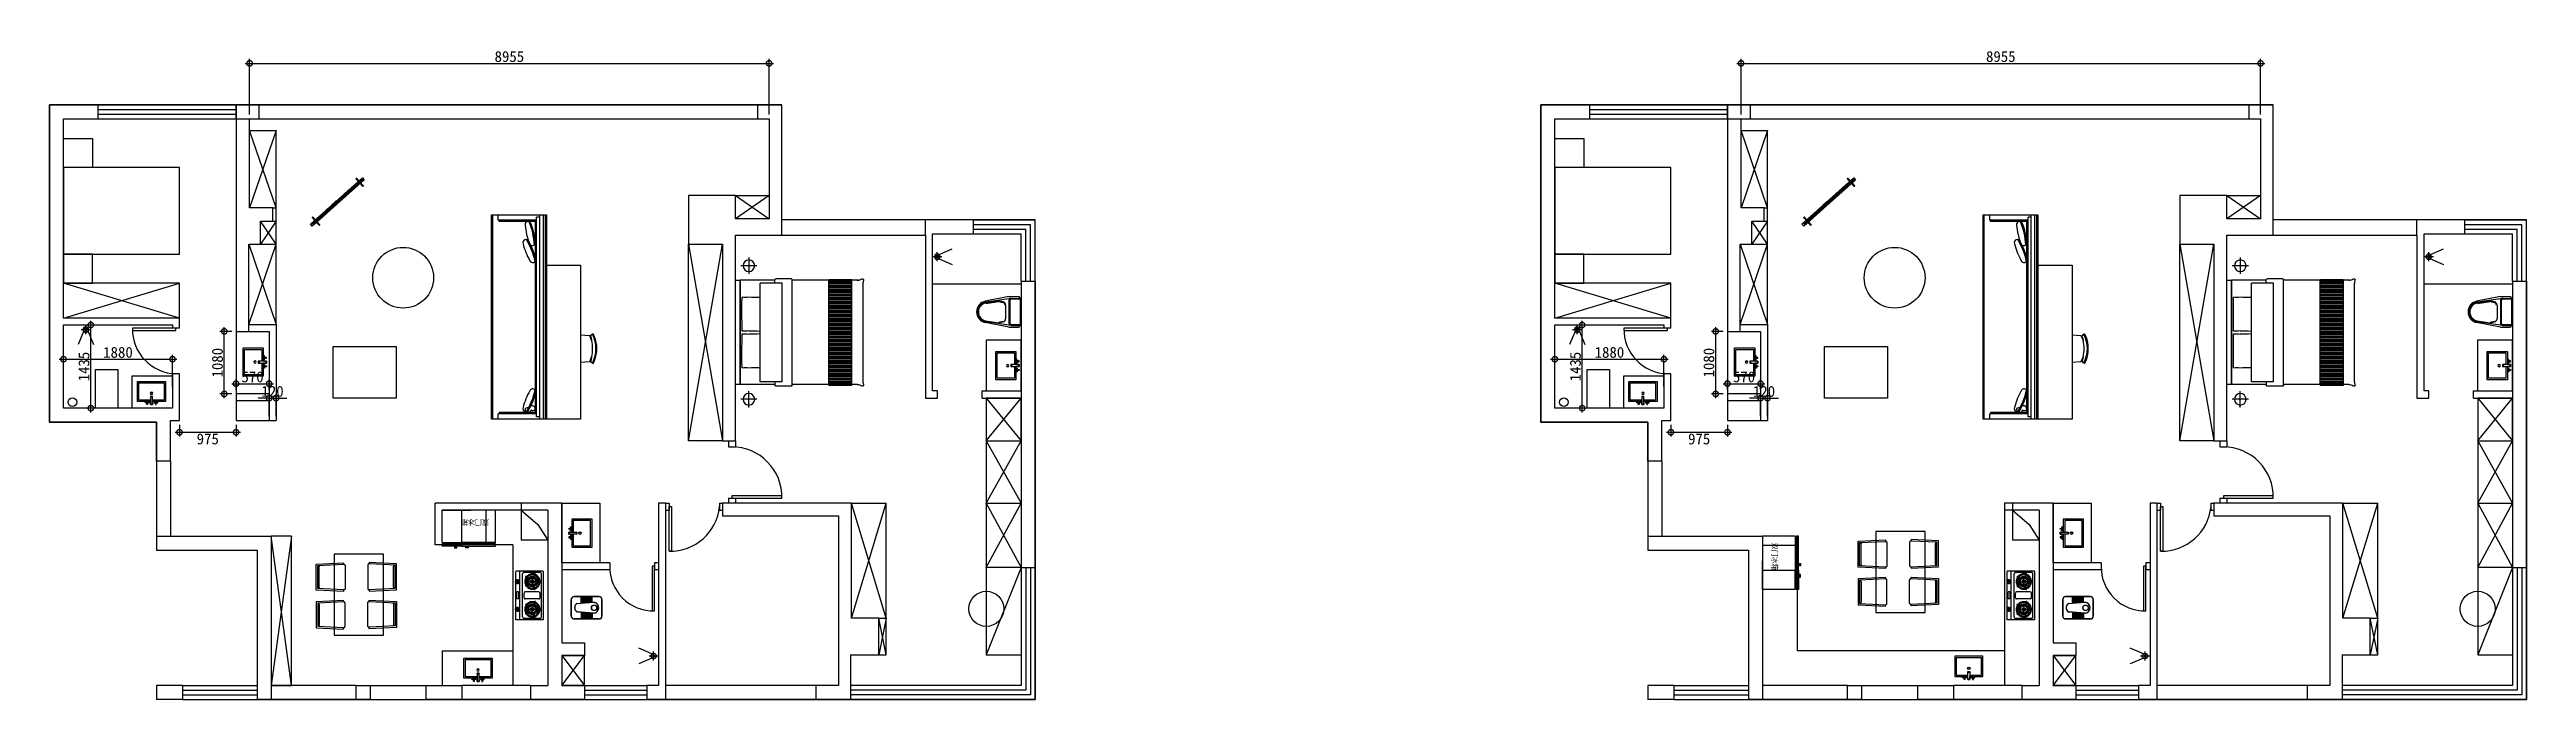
# Model space of a CAD drawing. Header units: millimetres. Extents: x -33522418 to 16198808, y -126322335 to -58690945.
# Drawn here: x -15926783 to -15884080, y -63962426 to -63951205 of the extents above; entities that cross this region are included whole.
import ezdxf

# ---------------------------------------------------------------- set-up
doc = ezdxf.new("R2010")
doc.units = ezdxf.units.MM
doc.header["$LTSCALE"] = 10
doc.header["$PDMODE"] = 3
doc.linetypes.add('DASH', pattern=[0.35, 0.25, -0.1])
for name, color, linetype in [('009_家具-活动', 133, 'Continuous'), ('FF-FURN', 51, 'Continuous'), ('LAYER3', 4, 'Continuous'), ('LAYER4', 7, 'Continuous'), ('TOP', 7, 'Continuous'), ('墙体层', 1, 'Continuous'), ('家具内线', 8, 'Continuous'), ('家具外线', 4, 'Continuous')]:
    doc.layers.add(name, color=color, linetype=linetype)
doc.styles.add('HZXY', font='complex.shx', dxfattribs={"bigfont": 'HZXY.shx'})
doc.styles.get("Standard").update_dxf_attribs({"font": 'simkai.ttf'})
doc.dimstyles.new('75', dxfattribs={"dimscale": 75, "dimtxt": 2.5, "dimasz": 2.5, "dimexe": 1, "dimexo": 1, "dimgap": 0.3, "dimtad": 2, "dimdec": 0, "dimtxsty": 'Standard', "dimblk": 'DOTSMALL', "dimcen": 0.7, "dimdle": 1, "dimclrd": 1, "dimclre": 1, "dimclrt": 2, "dimadec": 0, "dimazin": 0, "dimtfac": 1, "dimtdec": 0, "dimtix": 1, "dimtmove": 2, "dimatfit": 3, "dimldrblk": 'DOTSMALL', "dimfxl": 1, "dimarcsym": 0})

msp = doc.modelspace()

# ---------------------------------------------------------------- blocks, each defined once
blk = doc.blocks.new('_DotSmall')
at = {"color": 0, "linetype": 'ByBlock', "const_width": 0.5}
blk.add_lwpolyline([(-0.0625, 0, 1), (0.0625, 0, 1)], format="xyb", close=True, dxfattribs=at)
blk = doc.blocks.new('*D682')
at = {"color": 1, "lineweight": -2, "transparency": 16777216}
for p, q in [((-15923408, -63951444), (-15914303, -63951444)), ((-15923333, -63952326), (-15923333, -63951369)), ((-15914378, -63952326), (-15914378, -63951369))]:
    blk.add_line(p, q, dxfattribs=at)
at = {"layer": 'Defpoints', "color": 0, "transparency": 16777216}
for p in [(-15914378, -63951444), (-15923333, -63952401), (-15914378, -63952401)]:
    blk.add_point(p, dxfattribs=at)
at = {"color": 1, "lineweight": -2, "transparency": 16777216, "xscale": 187.5, "yscale": 187.5, "zscale": 187.5, "rotation": 180}
blk.add_blockref('_DotSmall', (-15923333, -63951444), dxfattribs=at)
at = {"color": 1, "lineweight": -2, "transparency": 16777216, "xscale": 187.5, "yscale": 187.5, "zscale": 187.5}
blk.add_blockref('_DotSmall', (-15914378, -63951444), dxfattribs=at)
at = {"color": 2, "transparency": 16777216, "insert": (-15918855, -63951328), "char_height": 187.5, "attachment_point": 5}
blk.add_mtext('8955', dxfattribs=at)
blk = doc.blocks.new('ly01')
for p, q in [((0, -200), (0, 0)), ((-48, -137), (-166, -419)), ((100, -100), (-100, -100)), ((48, -137), (166, -419))]:
    blk.add_line(p, q)
blk.add_circle((0, -100), 60)
at = {"color": 8}
blk.add_circle((0, -100), 30, dxfattribs=at)
blk = doc.blocks.new('dser55555')
at = {"ltscale": 3, "extrusion": (0, 0, -1)}
for p, q in [((752482, 195764), (752482, 195414)), ((753082, 195414), (753082, 195764)), ((752482, 195414), (752700, 195414)), ((752761, 195379), (752761, 195348)), ((752761, 195348), (752803, 195348)), ((752803, 195348), (752803, 195414)), ((752803, 195414), (753082, 195414))]:
    blk.add_line(p, q, dxfattribs=at)
at = {"ltscale": 3}
for points in [[(752803, 195414), (753082, 195414), (753082, 195844), (752482, 195844), (752482, 195414), (752700, 195414)], [(752803, 195444), (753052, 195444), (753052, 195814), (752512, 195814), (752512, 195444), (752761, 195444)], [(752700, 195386), (752700, 195348), (752682, 195348), (752682, 195386)], [(752700, 195414), (752761, 195414)], [(752761, 195391), (752761, 195521), (752803, 195521), (752803, 195348), (752761, 195348), (752761, 195391)], [(752864, 195386), (752864, 195348), (752882, 195348), (752882, 195386)]]:
    blk.add_lwpolyline(points, dxfattribs=at)
for points in [[(752651, 195399), (752731, 195399), (752731, 195386), (752651, 195386)], [(752912, 195399), (752833, 195399), (752833, 195386), (752912, 195386)]]:
    blk.add_lwpolyline(points, close=True, dxfattribs=at)
blk.add_circle((752782, 195589), 26, dxfattribs=at)
at = {"color": 8, "ltscale": 3}
blk.add_circle((752782, 195589), 21, dxfattribs=at)
blk.add_arc((752782, 195521), 21.1, 180, 0, dxfattribs=at)
blk = doc.blocks.new('*D688')
at = {"color": 1, "lineweight": -2, "transparency": 16777216}
for p, q in [((-15923643, -63956974), (-15922923, -63956974)), ((-15923568, -63957076), (-15923568, -63956899)), ((-15922998, -63957076), (-15922998, -63956899))]:
    blk.add_line(p, q, dxfattribs=at)
at = {"layer": 'Defpoints', "color": 0, "transparency": 16777216}
for p in [(-15923568, -63957151), (-15922998, -63956974), (-15922998, -63957151)]:
    blk.add_point(p, dxfattribs=at)
at = {"color": 1, "lineweight": -2, "transparency": 16777216, "xscale": 187.5, "yscale": 187.5, "zscale": 187.5, "rotation": 180}
blk.add_blockref('_DotSmall', (-15923568, -63956974), dxfattribs=at)
at = {"color": 1, "lineweight": -2, "transparency": 16777216, "xscale": 187.5, "yscale": 187.5, "zscale": 187.5}
blk.add_blockref('_DotSmall', (-15922998, -63956974), dxfattribs=at)
at = {"color": 2, "transparency": 16777216, "insert": (-15923283, -63956857), "char_height": 187.5, "attachment_point": 5}
blk.add_mtext('570', dxfattribs=at)
blk = doc.blocks.new('*D689')
at = {"color": 1, "lineweight": -2, "transparency": 16777216}
for p, q in [((-15922998, -63957224), (-15923185, -63957224)), ((-15922998, -63957536), (-15922998, -63957149)), ((-15922998, -63957224), (-15922878, -63957224)), ((-15922878, -63957536), (-15922878, -63957149)), ((-15922878, -63957224), (-15922690, -63957224))]:
    blk.add_line(p, q, dxfattribs=at)
at = {"layer": 'Defpoints', "color": 0, "transparency": 16777216}
for p in [(-15922878, -63957224), (-15922998, -63957611), (-15922878, -63957611)]:
    blk.add_point(p, dxfattribs=at)
at = {"color": 1, "lineweight": -2, "transparency": 16777216, "xscale": 187.5, "yscale": 187.5, "zscale": 187.5}
blk.add_blockref('_DotSmall', (-15922998, -63957224), dxfattribs=at)
at = {"color": 1, "lineweight": -2, "transparency": 16777216, "xscale": 187.5, "yscale": 187.5, "zscale": 187.5, "rotation": 180}
blk.add_blockref('_DotSmall', (-15922878, -63957224), dxfattribs=at)
at = {"color": 2, "transparency": 16777216, "insert": (-15922938, -63957107), "char_height": 187.5, "attachment_point": 5}
blk.add_mtext('120', dxfattribs=at)
blk = doc.blocks.new('*D690')
at = {"color": 1, "lineweight": -2, "transparency": 16777216}
for p, q in [((-15923771, -63957226), (-15923771, -63955996)), ((-15923643, -63956071), (-15923846, -63956071)), ((-15923643, -63957151), (-15923846, -63957151))]:
    blk.add_line(p, q, dxfattribs=at)
at = {"layer": 'Defpoints', "color": 0, "transparency": 16777216}
for p in [(-15923771, -63956071), (-15923568, -63956071), (-15923568, -63957151)]:
    blk.add_point(p, dxfattribs=at)
at = {"color": 1, "lineweight": -2, "transparency": 16777216, "xscale": 187.5, "yscale": 187.5, "zscale": 187.5}
for p, rotation in [((-15923771, -63956071), 90), ((-15923771, -63957151), 270)]:
    blk.add_blockref('_DotSmall', p, dxfattribs=dict(at, rotation=rotation))
at = {"color": 2, "transparency": 16777216, "insert": (-15923888, -63956611), "char_height": 187.5, "attachment_point": 5, "rotation": 90}
blk.add_mtext('1080', dxfattribs=at)
blk = doc.blocks.new('*D691')
at = {"color": 1, "lineweight": -2, "transparency": 16777216}
for p, q in [((-15926618, -63956551), (-15924588, -63956551)), ((-15926543, -63956782), (-15926543, -63956476)), ((-15924663, -63957025), (-15924663, -63956476))]:
    blk.add_line(p, q, dxfattribs=at)
at = {"layer": 'Defpoints', "color": 0, "transparency": 16777216}
for p in [(-15926543, -63956857), (-15924663, -63956551), (-15924663, -63957100)]:
    blk.add_point(p, dxfattribs=at)
at = {"color": 1, "lineweight": -2, "transparency": 16777216, "xscale": 187.5, "yscale": 187.5, "zscale": 187.5, "rotation": 180}
blk.add_blockref('_DotSmall', (-15926543, -63956551), dxfattribs=at)
at = {"color": 1, "lineweight": -2, "transparency": 16777216, "xscale": 187.5, "yscale": 187.5, "zscale": 187.5}
blk.add_blockref('_DotSmall', (-15924663, -63956551), dxfattribs=at)
at = {"color": 2, "transparency": 16777216, "insert": (-15925603, -63956434), "char_height": 187.5, "attachment_point": 5}
blk.add_mtext('1880', dxfattribs=at)
blk = doc.blocks.new('*D692')
at = {"color": 1, "lineweight": -2, "transparency": 16777216}
for p, q in [((-15925678, -63955961), (-15926147, -63955961)), ((-15926072, -63957471), (-15926072, -63955886)), ((-15925678, -63957396), (-15926147, -63957396))]:
    blk.add_line(p, q, dxfattribs=at)
at = {"layer": 'Defpoints', "color": 0, "transparency": 16777216}
for p in [(-15926072, -63955961), (-15925603, -63955961), (-15925603, -63957396)]:
    blk.add_point(p, dxfattribs=at)
at = {"color": 1, "lineweight": -2, "transparency": 16777216, "xscale": 187.5, "yscale": 187.5, "zscale": 187.5}
for p, rotation in [((-15926072, -63955961), 90), ((-15926072, -63957396), 270)]:
    blk.add_blockref('_DotSmall', p, dxfattribs=dict(at, rotation=rotation))
at = {"color": 2, "transparency": 16777216, "insert": (-15926189, -63956678), "char_height": 187.5, "attachment_point": 5, "rotation": 90}
blk.add_mtext('1435', dxfattribs=at)
blk = doc.blocks.new('*D693')
at = {"color": 1, "lineweight": -2, "transparency": 16777216}
for p, q in [((-15924543, -63957686), (-15924543, -63957887)), ((-15923568, -63957686), (-15923568, -63957887)), ((-15924618, -63957812), (-15923493, -63957812))]:
    blk.add_line(p, q, dxfattribs=at)
at = {"layer": 'Defpoints', "color": 0, "transparency": 16777216}
for p in [(-15924543, -63957611), (-15923568, -63957611), (-15923568, -63957812)]:
    blk.add_point(p, dxfattribs=at)
at = {"color": 1, "lineweight": -2, "transparency": 16777216, "xscale": 187.5, "yscale": 187.5, "zscale": 187.5, "rotation": 180}
blk.add_blockref('_DotSmall', (-15924543, -63957812), dxfattribs=at)
at = {"color": 1, "lineweight": -2, "transparency": 16777216, "xscale": 187.5, "yscale": 187.5, "zscale": 187.5}
blk.add_blockref('_DotSmall', (-15923568, -63957812), dxfattribs=at)
at = {"color": 2, "transparency": 16777216, "insert": (-15924055, -63957929), "char_height": 187.5, "attachment_point": 5}
blk.add_mtext('975', dxfattribs=at)
blk = doc.blocks.new('QWEREWQRWE')
at = {"layer": 'LAYER4', "lineweight": -2}
for p, q in [((-1551, 366518), (-1551, 366478)), ((-962, 366518), (-1551, 366518)), ((-1551, 366478), (-962, 366478)), ((-1551, 366458), (-1551, 365896)), ((-1551, 366458), (-962, 366458)), ((-1080, 366531), (-1080, 366548)), ((-1080, 366548), (-1037, 366548)), ((-1037, 366531), (-1080, 366531)), ((-1037, 366548), (-1037, 366531)), ((-962, 366478), (-962, 366518)), ((-962, 366518), (-631, 366518)), ((-962, 366478), (-962, 366518)), ((-631, 366478), (-962, 366478)), ((-631, 366458), (-962, 366458)), ((-962, 365896), (-962, 366458)), ((-843, 366548), (-887, 366548)), ((-887, 366548), (-887, 366531)), ((-887, 366531), (-843, 366531)), ((-843, 366531), (-843, 366548)), ((-631, 366518), (-631, 366478)), ((-631, 366458), (-631, 365896)), ((-587, 366527), (-587, 366527)), ((-1551, 365896), (-1126, 365896)), ((-631, 365896), (-1126, 365896))]:
    blk.add_line(p, q, dxfattribs=at)
at = {"layer": 'LAYER4', "lineweight": -2, "insert": (-958, 366049), "char_height": 92.2, "width": 556.78, "attachment_point": 9, "style": 'HZXY'}
blk.add_mtext('双门冰箱', dxfattribs=at)
blk = doc.blocks.new('werrqerqew')
at = {"linetype": 'DASH', "ltscale": 0.5}
for p, q in [((7933, 154369), (7933, 153529)), ((7933, 154369), (8413, 154369)), ((7969, 154321), (7969, 153577)), ((7993, 154345), (8269, 154345)), ((8293, 154321), (8293, 153577)), ((8341, 154369), (8341, 153529)), ((8413, 154369), (8413, 154208)), ((8413, 154170), (8413, 153730)), ((7933, 153529), (8413, 153529)), ((7993, 153553), (8269, 153553)), ((8413, 153692), (8413, 153529))]:
    blk.add_line(p, q, dxfattribs=at)
at = {"color": 251, "linetype": 'DASH', "ltscale": 0.5}
for p, q in [((8035, 154195), (7981, 154195)), ((8035, 154183), (7981, 154183)), ((8036, 154175), (8054, 154178)), ((8038, 154212), (8055, 154207)), ((8055, 154245), (8069, 154234)), ((8076, 154324), (8092, 154273)), ((8077, 154189), (8172, 154189)), ((8084, 154269), (8092, 154253)), ((8087, 154328), (8104, 154276)), ((8120, 154279), (8121, 154261)), ((8125, 154236), (8125, 154143)), ((8157, 154273), (8151, 154256)), ((8189, 154252), (8176, 154240)), ((8209, 154221), (8192, 154215)), ((8239, 154277), (8195, 154246)), ((8215, 154184), (8197, 154185)), ((8246, 154268), (8202, 154236)), ((8368, 154196), (8368, 154182)), ((8368, 154196), (8419, 154196)), ((8368, 154182), (8418, 154182)), ((7993, 153991), (7993, 153907)), ((8011, 154009), (8251, 154009)), ((8011, 153889), (8251, 153889)), ((8038, 153732), (8055, 153727)), ((8049, 154140), (8065, 154150)), ((8055, 153765), (8069, 153754)), ((8074, 154054), (8091, 154106)), ((8076, 154113), (8086, 154128)), ((8076, 153844), (8092, 153793)), ((8084, 153789), (8092, 153773)), ((8085, 154050), (8102, 154102)), ((8087, 153848), (8104, 153796)), ((8111, 154100), (8114, 154118)), ((8120, 153799), (8121, 153781)), ((8125, 153755), (8125, 153662)), ((8148, 154102), (8144, 154119)), ((8157, 153793), (8151, 153776)), ((8182, 154119), (8170, 154133)), ((8189, 153772), (8176, 153760)), ((8205, 154148), (8189, 154156)), ((8209, 153741), (8192, 153735)), ((8237, 154098), (8194, 154131)), ((8239, 153797), (8195, 153766)), ((8244, 154108), (8201, 154140)), ((8246, 153788), (8202, 153756)), ((8269, 153991), (8269, 153907)), ((8358, 154009), (8394, 154009)), ((8358, 154009), (8358, 153889)), ((8358, 153889), (8394, 153889)), ((8394, 154009), (8394, 153889)), ((8035, 153715), (7981, 153715)), ((8035, 153703), (7981, 153703)), ((8036, 153695), (8054, 153698)), ((8049, 153660), (8065, 153670)), ((8074, 153574), (8091, 153626)), ((8076, 153633), (8086, 153648)), ((8077, 153709), (8172, 153709)), ((8085, 153570), (8102, 153622)), ((8111, 153620), (8114, 153638)), ((8148, 153622), (8144, 153639)), ((8182, 153639), (8170, 153653)), ((8205, 153668), (8189, 153676)), ((8237, 153618), (8194, 153651)), ((8215, 153704), (8197, 153705)), ((8244, 153628), (8201, 153660)), ((8368, 153718), (8368, 153703)), ((8368, 153718), (8419, 153718)), ((8368, 153703), (8418, 153703))]:
    blk.add_line(p, q, dxfattribs=at)
for centre, radius in [((8125, 154189), 90), ((8125, 154189), 72), ((8125, 154189), 60), ((8125, 154189), 30), ((8125, 154189), 24), ((8125, 153709), 90), ((8125, 153709), 72), ((8125, 153709), 60), ((8125, 153709), 30), ((8125, 153709), 24)]:
    blk.add_circle(centre, radius, dxfattribs=at)
at = {"linetype": 'DASH', "ltscale": 0.5}
for centre, start, end in [((7993, 154321), 90, 180), ((8269, 154321), 0, 90), ((7993, 153577), 180, 270), ((8269, 153577), 270, 0)]:
    blk.add_arc(centre, 24, start, end, dxfattribs=at)
at = {"color": 251, "linetype": 'DASH', "ltscale": 0.5}
for centre, radius, start, end in [((8125, 154189), 144, 177.612, 182.388), ((8125, 154189), 132, 110.148, 177.3947), ((8125, 154189), 132, 182.6053, 248.9375), ((8125, 154189), 114, 110.5597, 176.983), ((8125, 154189), 114, 183.017, 248.5258), ((8125, 154189), 144, 105.1548, 109.9308), ((8125, 154189), 132, 38.148, 104.9375), ((8125, 154189), 114, 38.5597, 104.5258), ((8125, 154189), 114, 326.5597, 32.5258), ((8125, 154189), 132, 326.148, 32.9375), ((8125, 154189), 144, 33.1548, 37.9308), ((8381, 154189), 30.8, 157.5, 180), ((8381, 154189), 30.8, 180, 202.5), ((8381, 154189), 30.8, 135, 157.5), ((8381, 154189), 30.8, 202.5, 225), ((8389, 154189), 30.8, 157.5, 180), ((8389, 154189), 30.8, 180, 202.5), ((8381, 154189), 30.8, 112.5, 135), ((8381, 154189), 30.8, 225, 247.5), ((8389, 154189), 30.8, 135, 157.5), ((8389, 154189), 30.8, 202.5, 225), ((8389, 154189), 30.8, 112.5, 135), ((8389, 154189), 30.8, 225, 247.5), ((8381, 154189), 30.8, 90, 112.5), ((8381, 154189), 30.8, 247.5, 270), ((8389, 154189), 30.8, 90, 112.5), ((8386, 154189), 11.7, 34.9148, 145.0852), ((8389, 154189), 30.8, 247.5, 270), ((8386, 154189), 11.7, 221.223, 318.777), ((8381, 154189), 30.8, 82.9577, 90), ((8381, 154189), 30.8, 270, 277.0423), ((8389, 154189), 30.8, 67.5, 90), ((8389, 154189), 30.8, 270, 292.5), ((8389, 154189), 30.8, 45, 67.5), ((8389, 154189), 30.8, 292.5, 315), ((8389, 154189), 30.8, 22.5, 45), ((8389, 154189), 30.8, 315, 337.5), ((8389, 154189), 30.8, 0, 22.5), ((8389, 154189), 30.8, 337.5, 0), ((8011, 153991), 18, 90, 180), ((8011, 153907), 18, 180, 270), ((8125, 153709), 132, 110.148, 177.3947), ((8125, 153709), 114, 110.5597, 176.983), ((8125, 154189), 144, 249.1548, 253.9308), ((8125, 153709), 144, 105.1548, 109.9308), ((8125, 154189), 132, 254.148, 320.9375), ((8125, 153709), 132, 38.148, 104.9375), ((8125, 154189), 114, 254.5597, 320.5258), ((8125, 153709), 114, 38.5597, 104.5258), ((8125, 153709), 114, 326.5597, 32.5258), ((8125, 153709), 132, 326.148, 32.9375), ((8125, 154189), 144, 321.1548, 325.9308), ((8125, 153709), 144, 33.1548, 37.9308), ((8251, 153991), 18, 0, 90), ((8251, 153907), 18, 270, 0), ((8381, 153711), 30.8, 135, 157.5), ((8381, 153711), 30.8, 112.5, 135), ((8389, 153711), 30.8, 135, 157.5), ((8389, 153711), 30.8, 112.5, 135), ((8381, 153711), 30.8, 90, 112.5), ((8389, 153711), 30.8, 90, 112.5), ((8381, 153711), 30.8, 82.9577, 90), ((8389, 153711), 30.8, 67.5, 90), ((8389, 153711), 30.8, 45, 67.5), ((8389, 153711), 30.8, 22.5, 45), ((8125, 153709), 144, 177.612, 182.388), ((8125, 153709), 132, 182.6053, 248.9375), ((8125, 153709), 114, 183.017, 248.5258), ((8125, 153709), 144, 249.1548, 253.9308), ((8125, 153709), 132, 254.148, 320.9375), ((8125, 153709), 114, 254.5597, 320.5258), ((8125, 153709), 144, 321.1548, 325.9308), ((8381, 153711), 30.8, 157.5, 180), ((8381, 153711), 30.8, 180, 202.5), ((8381, 153711), 30.8, 202.5, 225), ((8389, 153711), 30.8, 157.5, 180), ((8389, 153711), 30.8, 180, 202.5), ((8381, 153711), 30.8, 225, 247.5), ((8389, 153711), 30.8, 202.5, 225), ((8389, 153711), 30.8, 225, 247.5), ((8381, 153711), 30.8, 247.5, 270), ((8386, 153711), 11.7, 34.9148, 145.0852), ((8389, 153711), 30.8, 247.5, 270), ((8386, 153711), 11.7, 221.223, 318.777), ((8381, 153711), 30.8, 270, 277.0423), ((8389, 153711), 30.8, 270, 292.5), ((8389, 153711), 30.8, 292.5, 315), ((8389, 153711), 30.8, 315, 337.5), ((8389, 153711), 30.8, 0, 22.5), ((8389, 153711), 30.8, 337.5, 0)]:
    blk.add_arc(centre, radius, start, end, dxfattribs=at)
blk = doc.blocks.new('WEWRWERER')
at = {"layer": '009_家具-活动', "color": 251, "linetype": 'DASH', "ltscale": 500}
for p, q in [((583400, -157029), (583376, -157030)), ((583376, -157030), (583399, -157500)), ((583400, -157029), (583423, -157475)), ((583820, -157003), (583425, -157003)), ((583823, -157475), (583845, -157029)), ((583870, -157030), (583845, -157029)), ((583847, -157500), (583870, -157030)), ((583399, -157500), (583847, -157500)), ((583423, -157475), (583823, -157475))]:
    blk.add_line(p, q, dxfattribs=at)
blk.add_lwpolyline([(583423, -157473, -0.443941), (583443, -157450), (583803, -157450, -0.407447), (583823, -157470, 1.23105)], format="xyb", dxfattribs=at)
for centre, start, end in [((583425, -157028), 90, 182.8624), ((583820, -157028), 357.1376, 90)]:
    blk.add_arc(centre, 24.9, start, end, dxfattribs=at)
blk = doc.blocks.new('754')
at = {"layer": '墙体层', "color": 8}
for points, invisible_edges in [([(44914, 96524, -75), (44913, 96522, -75), (44918, 96522, -56)], 12), ([(44913, 96522, -75), (44914, 96524, -75), (44914, 96515, -75)], 14), ([(44918, 96521, -56), (44918, 96522, -56), (44913, 96522, -75)], 12), ([(44913, 96522, -75), (44913, 96521, -74), (44918, 96521, -56)], 12), ([(44913, 96521, -74), (44913, 96522, -75), (44914, 96515, -75)], 14), ([(44918, 96519, -56), (44918, 96521, -56), (44913, 96521, -74)], 12), ([(44913, 96521, -74), (44913, 96519, -74), (44918, 96519, -56)], 12), ([(44913, 96519, -74), (44913, 96521, -74), (44914, 96515, -75)], 14), ([(44918, 96517, -56), (44918, 96519, -56), (44913, 96519, -74)], 12), ([(44913, 96519, -74), (44913, 96517, -74), (44918, 96517, -56)], 12), ([(44913, 96517, -74), (44913, 96519, -74), (44914, 96515, -75)], 14), ([(44918, 96516, -56), (44918, 96517, -56), (44913, 96517, -74)], 12), ([(44913, 96517, -74), (44913, 96516, -75), (44918, 96516, -56)], 12), ([(44913, 96516, -75), (44913, 96517, -74), (44914, 96515, -75)], 2), ([(44919, 96515, -57), (44918, 96516, -56), (44913, 96516, -75)], 12), ([(44913, 96516, -75), (44914, 96515, -75), (44919, 96515, -57)], 12), ([(44919, 96524, -57), (44920, 96525, -57), (44914, 96525, -75)], 12), ([(44914, 96525, -75), (44914, 96524, -75), (44919, 96524, -57)], 12), ([(44915, 96525, -76), (44914, 96525, -75), (44920, 96525, -57)], 12), ([(44918, 96525, -78), (44919, 96524, -78), (44914, 96515, -75)], 14), ([(44917, 96525, -77), (44918, 96525, -78), (44914, 96515, -75)], 14), ([(44916, 96525, -77), (44917, 96525, -77), (44914, 96515, -75)], 14), ([(44915, 96525, -76), (44916, 96525, -77), (44914, 96515, -75)], 14), ([(44914, 96525, -75), (44915, 96525, -76), (44914, 96515, -75)], 14), ([(44914, 96524, -75), (44914, 96525, -75), (44914, 96515, -75)], 14), ([(44918, 96522, -56), (44919, 96524, -57), (44914, 96524, -75)], 12), ([(44919, 96524, -78), (44919, 96522, -78), (44914, 96515, -75)], 14), ([(44919, 96522, -78), (44920, 96521, -79), (44914, 96515, -75)], 14), ([(44920, 96521, -79), (44920, 96519, -79), (44914, 96515, -75)], 14), ([(44920, 96519, -79), (44920, 96517, -79), (44914, 96515, -75)], 14), ([(44920, 96517, -79), (44919, 96516, -78), (44914, 96515, -75)], 14), ([(44919, 96516, -78), (44919, 96515, -78), (44914, 96515, -75)], 14), ([(44920, 96514, -57), (44919, 96515, -57), (44914, 96515, -75)], 12), ([(44914, 96515, -75), (44914, 96514, -75), (44920, 96514, -57)], 12), ([(44919, 96515, -78), (44918, 96514, -78), (44914, 96514, -75)], 14), ([(44919, 96515, -78), (44914, 96514, -75), (44914, 96515, -75)], 13), ([(44920, 96513, -58), (44920, 96514, -57), (44914, 96514, -75)], 12), ([(44914, 96514, -75), (44915, 96513, -76), (44920, 96513, -58)], 12), ([(44917, 96513, -77), (44915, 96513, -76), (44914, 96514, -75)], 13), ([(44918, 96514, -78), (44917, 96513, -77), (44914, 96514, -75)], 14), ([(44920, 96525, -57), (44920, 96525, -58), (44915, 96525, -76)], 12), ([(44916, 96525, -77), (44915, 96525, -76), (44920, 96525, -58)], 12), ([(44921, 96513, -59), (44920, 96513, -58), (44915, 96513, -76)], 12), ([(44915, 96513, -76), (44916, 96513, -77), (44921, 96513, -59)], 12), ([(44917, 96513, -77), (44916, 96513, -77), (44915, 96513, -76)], 12), ([(44920, 96525, -58), (44921, 96525, -59), (44916, 96525, -77)], 12), ([(44917, 96525, -77), (44916, 96525, -77), (44921, 96525, -59)], 12), ([(44922, 96513, -60), (44921, 96513, -59), (44916, 96513, -77)], 12), ([(44916, 96513, -77), (44917, 96513, -77), (44922, 96513, -60)], 12), ([(44921, 96525, -59), (44922, 96525, -60), (44917, 96525, -77)], 12), ([(44918, 96525, -78), (44917, 96525, -77), (44922, 96525, -60)], 12), ([(44923, 96514, -60), (44922, 96513, -60), (44917, 96513, -77)], 12), ([(44917, 96513, -77), (44918, 96514, -78), (44923, 96514, -60)], 12), ([(44922, 96525, -60), (44923, 96525, -60), (44918, 96525, -78)], 12), ([(44919, 96524, -78), (44918, 96525, -78), (44923, 96525, -60)], 12), ([(44919, 96524, -57), (44918, 96522, -56), (44925, 96522, -39)], 12), ([(44925, 96521, -39), (44925, 96522, -39), (44918, 96522, -56)], 12), ([(44918, 96522, -56), (44918, 96521, -56), (44925, 96521, -39)], 12), ([(44925, 96519, -39), (44925, 96521, -39), (44918, 96521, -56)], 12), ([(44918, 96521, -56), (44918, 96519, -56), (44925, 96519, -39)], 12), ([(44925, 96517, -39), (44925, 96519, -39), (44918, 96519, -56)], 12), ([(44918, 96519, -56), (44918, 96517, -56), (44925, 96517, -39)], 12), ([(44925, 96516, -39), (44925, 96517, -39), (44918, 96517, -56)], 12), ([(44918, 96517, -56), (44918, 96516, -56), (44925, 96516, -39)], 12), ([(44926, 96515, -40), (44925, 96516, -39), (44918, 96516, -56)], 12), ([(44918, 96516, -56), (44919, 96515, -57), (44926, 96515, -40)], 12), ([(44924, 96515, -61), (44923, 96514, -60), (44918, 96514, -78)], 12), ([(44918, 96514, -78), (44919, 96515, -78), (44924, 96515, -61)], 12), ([(44920, 96525, -57), (44919, 96524, -57), (44926, 96524, -40)], 12), ([(44923, 96525, -60), (44924, 96524, -61), (44919, 96524, -78)], 12), ([(44925, 96522, -39), (44926, 96524, -40), (44919, 96524, -57)], 12), ([(44924, 96524, -61), (44924, 96522, -61), (44919, 96522, -78)], 12), ([(44919, 96522, -78), (44919, 96524, -78), (44924, 96524, -61)], 12), ([(44920, 96521, -79), (44919, 96522, -78), (44924, 96522, -61)], 12), ([(44925, 96517, -62), (44924, 96516, -61), (44919, 96516, -78)], 12), ([(44919, 96516, -78), (44920, 96517, -79), (44925, 96517, -62)], 12), ([(44924, 96516, -61), (44924, 96515, -61), (44919, 96515, -78)], 12), ([(44919, 96515, -78), (44919, 96516, -78), (44924, 96516, -61)], 12), ([(44926, 96514, -41), (44926, 96515, -40), (44919, 96515, -57)], 12), ([(44919, 96515, -57), (44920, 96514, -57), (44926, 96514, -41)], 12), ([(44926, 96524, -40), (44926, 96525, -41), (44920, 96525, -57)], 12), ([(44926, 96525, -41), (44927, 96525, -42), (44920, 96525, -58)], 12), ([(44920, 96525, -58), (44920, 96525, -57), (44926, 96525, -41)], 12), ([(44921, 96525, -59), (44920, 96525, -58), (44927, 96525, -42)], 12), ([(44924, 96522, -61), (44925, 96521, -62), (44920, 96521, -79)], 12), ([(44925, 96521, -62), (44925, 96519, -62), (44920, 96519, -79)], 12), ([(44920, 96519, -79), (44920, 96521, -79), (44925, 96521, -62)], 12), ([(44925, 96519, -62), (44925, 96517, -62), (44920, 96517, -79)], 12), ([(44920, 96517, -79), (44920, 96519, -79), (44925, 96519, -62)], 12), ([(44927, 96513, -42), (44926, 96514, -41), (44920, 96514, -57)], 12), ([(44920, 96514, -57), (44920, 96513, -58), (44927, 96513, -42)], 12), ([(44928, 96513, -43), (44927, 96513, -42), (44920, 96513, -58)], 12), ([(44920, 96513, -58), (44921, 96513, -59), (44928, 96513, -43)], 12), ([(44927, 96525, -42), (44928, 96525, -43), (44921, 96525, -59)], 12), ([(44922, 96525, -60), (44921, 96525, -59), (44928, 96525, -43)], 12), ([(44929, 96513, -44), (44928, 96513, -43), (44921, 96513, -59)], 12), ([(44921, 96513, -59), (44922, 96513, -60), (44929, 96513, -44)], 12), ([(44928, 96525, -43), (44929, 96525, -44), (44922, 96525, -60)], 12), ([(44923, 96525, -60), (44922, 96525, -60), (44929, 96525, -44)], 12), ([(44930, 96514, -45), (44929, 96513, -44), (44922, 96513, -60)], 12), ([(44922, 96513, -60), (44923, 96514, -60), (44930, 96514, -45)], 12), ([(44929, 96525, -44), (44930, 96525, -45), (44923, 96525, -60)], 12), ([(44924, 96524, -61), (44923, 96525, -60), (44930, 96525, -45)], 12), ([(44930, 96515, -45), (44930, 96514, -45), (44923, 96514, -60)], 12), ([(44923, 96514, -60), (44924, 96515, -61), (44930, 96515, -45)], 12), ([(44930, 96525, -45), (44930, 96524, -45), (44924, 96524, -61)], 12), ([(44930, 96524, -45), (44931, 96522, -46), (44924, 96522, -61)], 12), ([(44924, 96522, -61), (44924, 96524, -61), (44930, 96524, -45)], 12), ([(44925, 96521, -62), (44924, 96522, -61), (44931, 96522, -46)], 12), ([(44931, 96517, -46), (44931, 96516, -46), (44924, 96516, -61)], 12), ([(44924, 96516, -61), (44925, 96517, -62), (44931, 96517, -46)], 12), ([(44931, 96516, -46), (44930, 96515, -45), (44924, 96515, -61)], 12), ([(44924, 96515, -61), (44924, 96516, -61), (44931, 96516, -46)], 12), ([(44926, 96524, -40), (44925, 96522, -39), (44933, 96522, -24)], 12), ([(44931, 96522, -46), (44931, 96521, -46), (44925, 96521, -62)], 12), ([(44933, 96521, -24), (44933, 96522, -24), (44925, 96522, -39)], 12), ([(44925, 96522, -39), (44925, 96521, -39), (44933, 96521, -24)], 12), ([(44931, 96521, -46), (44931, 96519, -46), (44925, 96519, -62)], 12), ([(44925, 96519, -62), (44925, 96521, -62), (44931, 96521, -46)], 12), ([(44933, 96519, -24), (44933, 96521, -24), (44925, 96521, -39)], 12), ([(44925, 96521, -39), (44925, 96519, -39), (44933, 96519, -24)], 12), ([(44931, 96519, -46), (44931, 96517, -46), (44925, 96517, -62)], 12), ([(44925, 96517, -62), (44925, 96519, -62), (44931, 96519, -46)], 12), ([(44933, 96517, -24), (44933, 96519, -24), (44925, 96519, -39)], 12), ([(44925, 96519, -39), (44925, 96517, -39), (44933, 96517, -24)], 12), ([(44933, 96516, -24), (44933, 96517, -24), (44925, 96517, -39)], 12), ([(44925, 96517, -39), (44925, 96516, -39), (44933, 96516, -24)], 12), ([(44934, 96515, -25), (44933, 96516, -24), (44925, 96516, -39)], 12), ([(44925, 96516, -39), (44926, 96515, -40), (44934, 96515, -25)], 12), ([(44934, 96524, -25), (44934, 96525, -26), (44926, 96525, -41)], 12), ([(44926, 96525, -41), (44926, 96524, -40), (44934, 96524, -25)], 12), ([(44927, 96525, -42), (44926, 96525, -41), (44934, 96525, -26)], 12), ([(44933, 96522, -24), (44934, 96524, -25), (44926, 96524, -40)], 12), ([(44934, 96514, -26), (44934, 96515, -25), (44926, 96515, -40)], 12), ([(44926, 96515, -40), (44926, 96514, -41), (44934, 96514, -26)], 12), ([(44935, 96513, -27), (44934, 96514, -26), (44926, 96514, -41)], 12), ([(44926, 96514, -41), (44927, 96513, -42), (44935, 96513, -27)], 12), ([(44934, 96525, -26), (44935, 96525, -27), (44927, 96525, -42)], 12), ([(44928, 96525, -43), (44927, 96525, -42), (44935, 96525, -27)], 12), ([(44936, 96513, -28), (44935, 96513, -27), (44927, 96513, -42)], 12), ([(44927, 96513, -42), (44928, 96513, -43), (44936, 96513, -28)], 12), ([(44935, 96525, -27), (44936, 96525, -28), (44928, 96525, -43)], 12), ([(44929, 96525, -44), (44928, 96525, -43), (44936, 96525, -28)], 12), ([(44937, 96513, -29), (44936, 96513, -28), (44928, 96513, -43)], 12), ([(44928, 96513, -43), (44929, 96513, -44), (44937, 96513, -29)], 12), ([(44936, 96525, -28), (44937, 96525, -29), (44929, 96525, -44)], 12), ([(44930, 96525, -45), (44929, 96525, -44), (44937, 96525, -29)], 12), ([(44937, 96514, -30), (44937, 96513, -29), (44929, 96513, -44)], 12), ([(44929, 96513, -44), (44930, 96514, -45), (44937, 96514, -30)], 12), ([(44937, 96525, -29), (44937, 96525, -30), (44930, 96525, -45)], 12), ([(44937, 96525, -30), (44938, 96524, -31), (44930, 96524, -45)], 12), ([(44930, 96524, -45), (44930, 96525, -45), (44937, 96525, -30)], 12), ([(44931, 96522, -46), (44930, 96524, -45), (44938, 96524, -31)], 12), ([(44930, 96515, -45), (44931, 96516, -46), (44938, 96516, -32)], 12), ([(44938, 96516, -32), (44938, 96515, -31), (44930, 96515, -45)], 12), ([(44930, 96514, -45), (44930, 96515, -45), (44938, 96515, -31)], 12), ([(44938, 96515, -31), (44937, 96514, -30), (44930, 96514, -45)], 12), ([(44938, 96524, -31), (44938, 96522, -32), (44931, 96522, -46)], 12), ([(44938, 96522, -32), (44939, 96521, -32), (44931, 96521, -46)], 12), ([(44931, 96521, -46), (44931, 96522, -46), (44938, 96522, -32)], 12), ([(44939, 96521, -32), (44939, 96519, -32), (44931, 96519, -46)], 12), ([(44931, 96519, -46), (44931, 96521, -46), (44939, 96521, -32)], 12), ([(44939, 96519, -32), (44939, 96517, -32), (44931, 96517, -46)], 12), ([(44931, 96517, -46), (44931, 96519, -46), (44939, 96519, -32)], 12), ([(44939, 96517, -32), (44938, 96516, -32), (44931, 96516, -46)], 12), ([(44931, 96516, -46), (44931, 96517, -46), (44939, 96517, -32)], 12), ([(44934, 96524, -25), (44933, 96522, -24), (44943, 96522, -11)], 12), ([(44942, 96521, -10), (44943, 96522, -11), (44933, 96522, -24)], 12), ([(44933, 96522, -24), (44933, 96521, -24), (44942, 96521, -10)], 12), ([(44942, 96519, -10), (44942, 96521, -10), (44933, 96521, -24)], 12), ([(44933, 96521, -24), (44933, 96519, -24), (44942, 96519, -10)], 12), ([(44942, 96517, -10), (44942, 96519, -10), (44933, 96519, -24)], 12), ([(44933, 96519, -24), (44933, 96517, -24), (44942, 96517, -10)], 12), ([(44943, 96516, -11), (44942, 96517, -10), (44933, 96517, -24)], 12), ([(44933, 96517, -24), (44933, 96516, -24), (44943, 96516, -11)], 12), ([(44943, 96515, -12), (44943, 96516, -11), (44933, 96516, -24)], 12), ([(44933, 96516, -24), (44934, 96515, -25), (44943, 96515, -12)], 12), ([(44935, 96525, -27), (44934, 96525, -26), (44944, 96525, -13)], 12), ([(44943, 96524, -12), (44944, 96525, -13), (44934, 96525, -26)], 12), ([(44934, 96525, -26), (44934, 96524, -25), (44943, 96524, -12)], 12), ([(44943, 96522, -11), (44943, 96524, -12), (44934, 96524, -25)], 12), ([(44934, 96515, -25), (44934, 96514, -26), (44944, 96514, -13)], 12), ([(44944, 96514, -13), (44943, 96515, -12), (44934, 96515, -25)], 12), ([(44944, 96513, -14), (44944, 96514, -13), (44934, 96514, -26)], 12), ([(44934, 96514, -26), (44935, 96513, -27), (44944, 96513, -14)], 12), ([(44944, 96525, -13), (44944, 96525, -14), (44935, 96525, -27)], 12), ([(44936, 96525, -28), (44935, 96525, -27), (44944, 96525, -14)], 12), ([(44945, 96513, -15), (44944, 96513, -14), (44935, 96513, -27)], 12), ([(44935, 96513, -27), (44936, 96513, -28), (44945, 96513, -15)], 12), ([(44944, 96525, -14), (44945, 96525, -15), (44936, 96525, -28)], 12), ([(44937, 96525, -29), (44936, 96525, -28), (44945, 96525, -15)], 12), ([(44945, 96513, -16), (44945, 96513, -15), (44936, 96513, -28)], 12), ([(44936, 96513, -28), (44937, 96513, -29), (44945, 96513, -16)], 12), ([(44945, 96525, -15), (44945, 96525, -16), (44937, 96525, -29)], 12), ([(44945, 96525, -16), (44946, 96525, -18), (44937, 96525, -30)], 12), ([(44937, 96525, -30), (44937, 96525, -29), (44945, 96525, -16)], 12), ([(44938, 96524, -31), (44937, 96525, -30), (44946, 96525, -18)], 12), ([(44947, 96515, -19), (44946, 96514, -18), (44937, 96514, -30)], 12), ([(44937, 96514, -30), (44938, 96515, -31), (44947, 96515, -19)], 12), ([(44946, 96514, -18), (44945, 96513, -16), (44937, 96513, -29)], 12), ([(44937, 96513, -29), (44937, 96514, -30), (44946, 96514, -18)], 12), ([(44946, 96525, -18), (44947, 96524, -19), (44938, 96524, -31)], 12), ([(44947, 96524, -19), (44947, 96522, -19), (44938, 96522, -32)], 12), ([(44938, 96522, -32), (44938, 96524, -31), (44947, 96524, -19)], 12), ([(44939, 96521, -32), (44938, 96522, -32), (44947, 96522, -19)], 12), ([(44947, 96517, -20), (44947, 96516, -19), (44938, 96516, -32)], 12), ([(44938, 96516, -32), (44939, 96517, -32), (44947, 96517, -20)], 12), ([(44947, 96516, -19), (44947, 96515, -19), (44938, 96515, -31)], 12), ([(44938, 96515, -31), (44938, 96516, -32), (44947, 96516, -19)], 12), ([(44947, 96522, -19), (44947, 96521, -20), (44939, 96521, -32)], 12), ([(44947, 96521, -20), (44947, 96519, -20), (44939, 96519, -32)], 12), ([(44939, 96519, -32), (44939, 96521, -32), (44947, 96521, -20)], 12), ([(44947, 96519, -20), (44947, 96517, -20), (44939, 96517, -32)], 12), ([(44939, 96517, -32), (44939, 96519, -32), (44947, 96519, -20)], 12), ([(44943, 96522, -11), (44942, 96521, -10), (44953, 96521, 1)], 12), ([(44953, 96519, 1), (44953, 96521, 1), (44942, 96521, -10)], 12), ([(44942, 96521, -10), (44942, 96519, -10), (44953, 96519, 1)], 12), ([(44953, 96517, 1), (44953, 96519, 1), (44942, 96519, -10)], 12), ([(44942, 96519, -10), (44942, 96517, -10), (44953, 96517, 1)], 12), ([(44953, 96516, 0), (44953, 96517, 1), (44942, 96517, -10)], 12), ([(44942, 96517, -10), (44943, 96516, -11), (44953, 96516, 0)], 12), ([(44944, 96525, -13), (44943, 96524, -12), (44953, 96524, 0)], 12), ([(44953, 96522, 0), (44953, 96524, 0), (44943, 96524, -12)], 12), ([(44943, 96524, -12), (44943, 96522, -11), (44953, 96522, 0)], 12), ([(44953, 96521, 1), (44953, 96522, 0), (44943, 96522, -11)], 12), ([(44953, 96515, 0), (44953, 96516, 0), (44943, 96516, -11)], 12), ([(44943, 96516, -11), (44943, 96515, -12), (44953, 96515, 0)], 12), ([(44954, 96514, -1), (44953, 96515, 0), (44943, 96515, -12)], 12), ([(44943, 96515, -12), (44944, 96514, -13), (44954, 96514, -1)], 12), ([(44945, 96525, -15), (44944, 96525, -14), (44954, 96525, -3)], 12), ([(44953, 96524, 0), (44954, 96525, -1), (44944, 96525, -13)], 12), ([(44954, 96525, -1), (44954, 96525, -3), (44944, 96525, -14)], 12), ([(44944, 96525, -14), (44944, 96525, -13), (44954, 96525, -1)], 12), ([(44944, 96514, -13), (44944, 96513, -14), (44954, 96513, -3)], 12), ([(44954, 96513, -3), (44954, 96514, -1), (44944, 96514, -13)], 12), ([(44955, 96513, -4), (44954, 96513, -3), (44944, 96513, -14)], 12), ([(44944, 96513, -14), (44945, 96513, -15), (44955, 96513, -4)], 12), ([(44946, 96525, -18), (44945, 96525, -16), (44955, 96525, -6)], 12), ([(44954, 96525, -3), (44955, 96525, -4), (44945, 96525, -15)], 12), ([(44955, 96525, -4), (44955, 96525, -6), (44945, 96525, -16)], 12), ([(44945, 96525, -16), (44945, 96525, -15), (44955, 96525, -4)], 12), ([(44945, 96513, -16), (44946, 96514, -18), (44956, 96514, -7)], 12), ([(44956, 96514, -7), (44955, 96513, -6), (44945, 96513, -16)], 12), ([(44955, 96513, -6), (44955, 96513, -4), (44945, 96513, -15)], 12), ([(44945, 96513, -15), (44945, 96513, -16), (44955, 96513, -6)], 12), ([(44955, 96525, -6), (44956, 96525, -7), (44946, 96525, -18)], 12), ([(44947, 96524, -19), (44946, 96525, -18), (44956, 96525, -7)], 12), ([(44956, 96515, -8), (44956, 96514, -7), (44946, 96514, -18)], 12), ([(44946, 96514, -18), (44947, 96515, -19), (44956, 96515, -8)], 12), ([(44956, 96525, -7), (44956, 96524, -8), (44947, 96524, -19)], 12), ([(44956, 96524, -8), (44957, 96522, -9), (44947, 96522, -19)], 12), ([(44947, 96522, -19), (44947, 96524, -19), (44956, 96524, -8)], 12), ([(44957, 96522, -9), (44957, 96521, -9), (44947, 96521, -20)], 12), ([(44947, 96521, -20), (44947, 96522, -19), (44957, 96522, -9)], 12), ([(44957, 96521, -9), (44957, 96519, -10), (44947, 96519, -20)], 12), ([(44947, 96519, -20), (44947, 96521, -20), (44957, 96521, -9)], 12), ([(44957, 96519, -10), (44957, 96517, -9), (44947, 96517, -20)], 12), ([(44947, 96517, -20), (44947, 96519, -20), (44957, 96519, -10)], 12), ([(44957, 96517, -9), (44957, 96516, -9), (44947, 96516, -19)], 12), ([(44947, 96516, -19), (44947, 96517, -20), (44957, 96517, -9)], 12), ([(44957, 96516, -9), (44956, 96515, -8), (44947, 96515, -19)], 12), ([(44947, 96515, -19), (44947, 96516, -19), (44957, 96516, -9)], 12), ([(44954, 96525, -1), (44953, 96524, 0), (44965, 96524, 9)], 12), ([(44964, 96522, 10), (44965, 96524, 9), (44953, 96524, 0)], 12), ([(44953, 96524, 0), (44953, 96522, 0), (44964, 96522, 10)], 12), ([(44964, 96521, 10), (44964, 96522, 10), (44953, 96522, 0)], 12), ([(44953, 96522, 0), (44953, 96521, 1), (44964, 96521, 10)], 12), ([(44964, 96519, 10), (44964, 96521, 10), (44953, 96521, 1)], 12), ([(44953, 96521, 1), (44953, 96519, 1), (44964, 96519, 10)], 12), ([(44964, 96517, 10), (44964, 96519, 10), (44953, 96519, 1)], 12), ([(44953, 96519, 1), (44953, 96517, 1), (44964, 96517, 10)], 12), ([(44964, 96516, 10), (44964, 96517, 10), (44953, 96517, 1)], 12), ([(44953, 96517, 1), (44953, 96516, 0), (44964, 96516, 10)], 12), ([(44965, 96515, 9), (44964, 96516, 10), (44953, 96516, 0)], 12), ([(44953, 96516, 0), (44953, 96515, 0), (44965, 96515, 9)], 12), ([(44965, 96514, 8), (44965, 96515, 9), (44953, 96515, 0)], 12), ([(44953, 96515, 0), (44954, 96514, -1), (44965, 96514, 8)], 12), ([(44965, 96524, 9), (44965, 96525, 8), (44954, 96525, -1)], 12), ([(44955, 96525, -4), (44954, 96525, -3), (44965, 96525, 6)], 12), ([(44965, 96525, 8), (44965, 96525, 6), (44954, 96525, -3)], 12), ([(44954, 96525, -3), (44954, 96525, -1), (44965, 96525, 8)], 12), ([(44965, 96513, 6), (44965, 96514, 8), (44954, 96514, -1)], 12), ([(44954, 96514, -1), (44954, 96513, -3), (44965, 96513, 6)], 12), ([(44966, 96513, 5), (44965, 96513, 6), (44954, 96513, -3)], 12), ([(44954, 96513, -3), (44955, 96513, -4), (44966, 96513, 5)], 12), ([(44965, 96525, 6), (44966, 96525, 5), (44955, 96525, -4)], 12), ([(44966, 96525, 5), (44966, 96525, 3), (44955, 96525, -6)], 12), ([(44955, 96525, -6), (44955, 96525, -4), (44966, 96525, 5)], 12), ([(44956, 96525, -7), (44955, 96525, -6), (44966, 96525, 3)], 12), ([(44967, 96514, 2), (44966, 96513, 3), (44955, 96513, -6)], 12), ([(44955, 96513, -6), (44956, 96514, -7), (44967, 96514, 2)], 12), ([(44966, 96513, 3), (44966, 96513, 5), (44955, 96513, -4)], 12), ([(44955, 96513, -4), (44955, 96513, -6), (44966, 96513, 3)], 12), ([(44966, 96525, 3), (44967, 96525, 2), (44956, 96525, -7)], 12), ([(44967, 96525, 2), (44967, 96524, 1), (44956, 96524, -8)], 12), ([(44956, 96524, -8), (44956, 96525, -7), (44967, 96525, 2)], 12), ([(44957, 96522, -9), (44956, 96524, -8), (44967, 96524, 1)], 12), ([(44967, 96516, 0), (44967, 96515, 1), (44956, 96515, -8)], 12), ([(44956, 96515, -8), (44957, 96516, -9), (44967, 96516, 0)], 12), ([(44967, 96515, 1), (44967, 96514, 2), (44956, 96514, -7)], 12), ([(44956, 96514, -7), (44956, 96515, -8), (44967, 96515, 1)], 12), ([(44967, 96524, 1), (44967, 96522, 0), (44957, 96522, -9)], 12), ([(44967, 96522, 0), (44967, 96521, -1), (44957, 96521, -9)], 12), ([(44957, 96521, -9), (44957, 96522, -9), (44967, 96522, 0)], 12), ([(44967, 96521, -1), (44967, 96519, -1), (44957, 96519, -10)], 12), ([(44957, 96519, -10), (44957, 96521, -9), (44967, 96521, -1)], 12), ([(44967, 96519, -1), (44967, 96517, -1), (44957, 96517, -9)], 12), ([(44957, 96517, -9), (44957, 96519, -10), (44967, 96519, -1)], 12), ([(44967, 96517, -1), (44967, 96516, 0), (44957, 96516, -9)], 12), ([(44957, 96516, -9), (44957, 96517, -9), (44967, 96517, -1)], 12), ([(44965, 96524, 9), (44964, 96522, 10), (44977, 96522, 16)], 12), ([(44976, 96521, 17), (44977, 96522, 16), (44964, 96522, 10)], 12), ([(44964, 96522, 10), (44964, 96521, 10), (44976, 96521, 17)], 12), ([(44976, 96519, 17), (44976, 96521, 17), (44964, 96521, 10)], 12), ([(44964, 96521, 10), (44964, 96519, 10), (44976, 96519, 17)], 12), ([(44976, 96517, 17), (44976, 96519, 17), (44964, 96519, 10)], 12), ([(44964, 96519, 10), (44964, 96517, 10), (44976, 96517, 17)], 12), ([(44977, 96516, 16), (44976, 96517, 17), (44964, 96517, 10)], 12), ([(44964, 96517, 10), (44964, 96516, 10), (44977, 96516, 16)], 12), ([(44977, 96515, 15), (44977, 96516, 16), (44964, 96516, 10)], 12), ([(44964, 96516, 10), (44965, 96515, 9), (44977, 96515, 15)], 12), ([(44977, 96524, 15), (44977, 96525, 14), (44965, 96525, 8)], 12), ([(44965, 96525, 8), (44965, 96524, 9), (44977, 96524, 15)], 12), ([(44977, 96525, 14), (44977, 96525, 13), (44965, 96525, 6)], 12), ([(44965, 96525, 6), (44965, 96525, 8), (44977, 96525, 14)], 12), ([(44966, 96525, 5), (44965, 96525, 6), (44977, 96525, 13)], 12), ([(44977, 96522, 16), (44977, 96524, 15), (44965, 96524, 9)], 12), ([(44977, 96514, 14), (44977, 96515, 15), (44965, 96515, 9)], 12), ([(44965, 96515, 9), (44965, 96514, 8), (44977, 96514, 14)], 12), ([(44977, 96513, 13), (44977, 96514, 14), (44965, 96514, 8)], 12), ([(44965, 96514, 8), (44965, 96513, 6), (44977, 96513, 13)], 12), ([(44977, 96513, 11), (44977, 96513, 13), (44965, 96513, 6)], 12), ([(44965, 96513, 6), (44966, 96513, 5), (44977, 96513, 11)], 12), ([(44977, 96525, 13), (44977, 96525, 11), (44966, 96525, 5)], 12), ([(44977, 96525, 11), (44978, 96525, 9), (44966, 96525, 3)], 12), ([(44966, 96525, 3), (44966, 96525, 5), (44977, 96525, 11)], 12), ([(44967, 96525, 2), (44966, 96525, 3), (44978, 96525, 9)], 12), ([(44978, 96514, 8), (44978, 96513, 9), (44966, 96513, 3)], 12), ([(44966, 96513, 3), (44967, 96514, 2), (44978, 96514, 8)], 12), ([(44978, 96513, 9), (44977, 96513, 11), (44966, 96513, 5)], 12), ([(44966, 96513, 5), (44966, 96513, 3), (44978, 96513, 9)], 12), ([(44978, 96525, 9), (44978, 96525, 8), (44967, 96525, 2)], 12), ([(44978, 96525, 8), (44978, 96524, 7), (44967, 96524, 1)], 12), ([(44967, 96524, 1), (44967, 96525, 2), (44978, 96525, 8)], 12), ([(44978, 96524, 7), (44978, 96522, 6), (44967, 96522, 0)], 12), ([(44967, 96522, 0), (44967, 96524, 1), (44978, 96524, 7)], 12), ([(44978, 96522, 6), (44978, 96521, 5), (44967, 96521, -1)], 12), ([(44967, 96521, -1), (44967, 96522, 0), (44978, 96522, 6)], 12), ([(44978, 96521, 5), (44978, 96519, 5), (44967, 96519, -1)], 12), ([(44967, 96519, -1), (44967, 96521, -1), (44978, 96521, 5)], 12), ([(44978, 96519, 5), (44978, 96517, 5), (44967, 96517, -1)], 12), ([(44967, 96517, -1), (44967, 96519, -1), (44978, 96519, 5)], 12), ([(44978, 96517, 5), (44978, 96516, 6), (44967, 96516, 0)], 12), ([(44967, 96516, 0), (44967, 96517, -1), (44978, 96517, 5)], 12), ([(44967, 96515, 1), (44967, 96516, 0), (44978, 96516, 6)], 12), ([(44978, 96516, 6), (44978, 96515, 7), (44967, 96515, 1)], 12), ([(44978, 96515, 7), (44978, 96514, 8), (44967, 96514, 2)], 12), ([(44967, 96514, 2), (44967, 96515, 1), (44978, 96515, 7)], 12), ([(44977, 96522, 16), (44976, 96521, 17), (44989, 96521, 21)], 12), ([(44989, 96519, 21), (44989, 96521, 21), (44976, 96521, 17)], 12), ([(44976, 96521, 17), (44976, 96519, 17), (44989, 96519, 21)], 12), ([(44989, 96517, 21), (44989, 96519, 21), (44976, 96519, 17)], 12), ([(44976, 96519, 17), (44976, 96517, 17), (44989, 96517, 21)], 12), ([(44989, 96516, 20), (44989, 96517, 21), (44976, 96517, 17)], 12), ([(44976, 96517, 17), (44977, 96516, 16), (44989, 96516, 20)], 12), ([(44989, 96525, 16), (44989, 96525, 15), (44977, 96525, 11)], 12), ([(44977, 96525, 11), (44977, 96525, 13), (44989, 96525, 16)], 12), ([(44978, 96525, 9), (44977, 96525, 11), (44989, 96525, 15)], 12), ([(44989, 96524, 19), (44989, 96525, 18), (44977, 96525, 14)], 12), ([(44977, 96525, 14), (44977, 96524, 15), (44989, 96524, 19)], 12), ([(44989, 96525, 18), (44989, 96525, 16), (44977, 96525, 13)], 12), ([(44977, 96525, 13), (44977, 96525, 14), (44989, 96525, 18)], 12), ([(44989, 96522, 20), (44989, 96524, 19), (44977, 96524, 15)], 12), ([(44977, 96524, 15), (44977, 96522, 16), (44989, 96522, 20)], 12), ([(44989, 96521, 21), (44989, 96522, 20), (44977, 96522, 16)], 12), ([(44989, 96515, 19), (44989, 96516, 20), (44977, 96516, 16)], 12), ([(44977, 96516, 16), (44977, 96515, 15), (44989, 96515, 19)], 12), ([(44989, 96514, 18), (44989, 96515, 19), (44977, 96515, 15)], 12), ([(44977, 96515, 15), (44977, 96514, 14), (44989, 96514, 18)], 12), ([(44989, 96513, 16), (44989, 96514, 18), (44977, 96514, 14)], 12), ([(44977, 96514, 14), (44977, 96513, 13), (44989, 96513, 16)], 12), ([(44989, 96513, 13), (44989, 96513, 15), (44977, 96513, 11)], 12), ([(44977, 96513, 11), (44978, 96513, 9), (44989, 96513, 13)], 12), ([(44977, 96513, 13), (44977, 96513, 11), (44989, 96513, 15)], 12), ([(44989, 96513, 15), (44989, 96513, 16), (44977, 96513, 13)], 12), ([(44989, 96525, 15), (44989, 96525, 13), (44978, 96525, 9)], 12), ([(44989, 96525, 13), (44990, 96525, 12), (44978, 96525, 8)], 12), ([(44978, 96525, 8), (44978, 96525, 9), (44989, 96525, 13)], 12), ([(44990, 96525, 12), (44990, 96524, 10), (44978, 96524, 7)], 12), ([(44978, 96524, 7), (44978, 96525, 8), (44990, 96525, 12)], 12), ([(44990, 96524, 10), (44990, 96522, 9), (44978, 96522, 6)], 12), ([(44978, 96522, 6), (44978, 96524, 7), (44990, 96524, 10)], 12), ([(44990, 96522, 9), (44990, 96521, 9), (44978, 96521, 5)], 12), ([(44978, 96521, 5), (44978, 96522, 6), (44990, 96522, 9)], 12), ([(44990, 96521, 9), (44990, 96519, 9), (44978, 96519, 5)], 12), ([(44978, 96519, 5), (44978, 96521, 5), (44990, 96521, 9)], 12), ([(44990, 96519, 9), (44990, 96517, 9), (44978, 96517, 5)], 12), ([(44978, 96517, 5), (44978, 96519, 5), (44990, 96519, 9)], 12), ([(44990, 96517, 9), (44990, 96516, 9), (44978, 96516, 6)], 12), ([(44978, 96516, 6), (44978, 96517, 5), (44990, 96517, 9)], 12), ([(44990, 96516, 9), (44990, 96515, 10), (44978, 96515, 7)], 12), ([(44978, 96515, 7), (44978, 96516, 6), (44990, 96516, 9)], 12), ([(44990, 96515, 10), (44990, 96514, 12), (44978, 96514, 8)], 12), ([(44978, 96514, 8), (44978, 96515, 7), (44990, 96515, 10)], 12), ([(44990, 96514, 12), (44989, 96513, 13), (44978, 96513, 9)], 12), ([(44978, 96513, 9), (44978, 96514, 8), (44990, 96514, 12)], 12), ([(44980, 96606, 789), (44980, 95442, 747), (44980, 95406, 789)], 3), ([(44980, 96606, 789), (44980, 96570, 747), (44980, 95442, 747)], 13), ([(44980, 96606, 789), (44980, 95406, 789), (45026, 95406, 789)], 12), ([(44980, 96606, 789), (45026, 95406, 789), (45026, 96606, 789)], 1), ([(44980, 95406, 1), (44980, 96606, 1), (45026, 96606, 1)], 12), ([(44980, 95406, 1), (45026, 96606, 1), (45026, 95406, 1)], 1), ([(44980, 95406, 1), (44980, 96570, 83), (44980, 96606, 1)], 3), ([(44980, 96606, 1), (44980, 96606, 789), (45026, 96606, 789)], 12), ([(44980, 96606, 1), (45026, 96606, 789), (45026, 96606, 1)], 1), ([(44980, 96570, 747), (44980, 96606, 789), (44980, 96570, 83)], 3), ([(44980, 96606, 1), (44980, 96570, 83), (44980, 96606, 789)], 3), ([(44980, 95442, 747), (44980, 96570, 747), (45026, 96570, 747)], 12), ([(44980, 95442, 747), (45026, 96570, 747), (45026, 95442, 747)], 1), ([(44980, 96570, 83), (44980, 95442, 83), (45026, 95442, 83)], 12), ([(44980, 96570, 83), (45026, 95442, 83), (45026, 96570, 83)], 1), ([(44980, 95406, 1), (44980, 95442, 83), (44980, 96570, 83)], 13), ([(44980, 96570, 747), (44980, 96570, 83), (45026, 96570, 83)], 12), ([(44980, 96570, 747), (45026, 96570, 83), (45026, 96570, 747)], 1), ([(45001, 96524, 21), (45001, 96525, 19), (44989, 96525, 18)], 12), ([(44989, 96525, 18), (44989, 96524, 19), (45001, 96524, 21)], 12), ([(45001, 96525, 19), (45001, 96525, 18), (44989, 96525, 16)], 12), ([(44989, 96525, 16), (44989, 96525, 18), (45001, 96525, 19)], 12), ([(45001, 96525, 18), (45001, 96525, 16), (44989, 96525, 15)], 12), ([(44989, 96525, 15), (44989, 96525, 16), (45001, 96525, 18)], 12), ([(45001, 96525, 16), (45001, 96525, 14), (44989, 96525, 13)], 12), ([(44989, 96525, 13), (44989, 96525, 15), (45001, 96525, 16)], 12), ([(44990, 96525, 12), (44989, 96525, 13), (45001, 96525, 14)], 12), ([(45001, 96522, 21), (45001, 96524, 21), (44989, 96524, 19)], 12), ([(44989, 96524, 19), (44989, 96522, 20), (45001, 96522, 21)], 12), ([(45001, 96521, 22), (45001, 96522, 21), (44989, 96522, 20)], 12), ([(44989, 96522, 20), (44989, 96521, 21), (45001, 96521, 22)], 12), ([(45001, 96519, 22), (45001, 96521, 22), (44989, 96521, 21)], 12), ([(44989, 96521, 21), (44989, 96519, 21), (45001, 96519, 22)], 12), ([(45001, 96517, 22), (45001, 96519, 22), (44989, 96519, 21)], 12), ([(44989, 96519, 21), (44989, 96517, 21), (45001, 96517, 22)], 12), ([(45001, 96516, 21), (45001, 96517, 22), (44989, 96517, 21)], 12), ([(44989, 96517, 21), (44989, 96516, 20), (45001, 96516, 21)], 12), ([(45001, 96515, 21), (45001, 96516, 21), (44989, 96516, 20)], 12), ([(44989, 96516, 20), (44989, 96515, 19), (45001, 96515, 21)], 12), ([(45001, 96514, 19), (45001, 96515, 21), (44989, 96515, 19)], 12), ([(44989, 96515, 19), (44989, 96514, 18), (45001, 96514, 19)], 12), ([(45001, 96514, 13), (45001, 96513, 14), (44989, 96513, 13)], 12), ([(44989, 96513, 13), (44990, 96514, 12), (45001, 96514, 13)], 12), ([(45001, 96513, 18), (45001, 96514, 19), (44989, 96514, 18)], 12), ([(44989, 96514, 18), (44989, 96513, 16), (45001, 96513, 18)], 12), ([(45001, 96513, 14), (45001, 96513, 16), (44989, 96513, 15)], 12), ([(44989, 96513, 15), (44989, 96513, 13), (45001, 96513, 14)], 12), ([(45001, 96513, 16), (45001, 96513, 18), (44989, 96513, 16)], 12), ([(44989, 96513, 16), (44989, 96513, 15), (45001, 96513, 16)], 12), ([(45001, 96525, 13), (45001, 96524, 12), (44990, 96524, 10)], 12), ([(44990, 96524, 10), (44990, 96525, 12), (45001, 96525, 13)], 12), ([(45001, 96525, 14), (45001, 96525, 13), (44990, 96525, 12)], 12), ([(45001, 96524, 12), (45001, 96522, 11), (44990, 96522, 9)], 12), ([(44990, 96522, 9), (44990, 96524, 10), (45001, 96524, 12)], 12), ([(45001, 96522, 11), (45001, 96521, 10), (44990, 96521, 9)], 12), ([(44990, 96521, 9), (44990, 96522, 9), (45001, 96522, 11)], 12), ([(45001, 96521, 10), (45001, 96519, 10), (44990, 96519, 9)], 12), ([(44990, 96519, 9), (44990, 96521, 9), (45001, 96521, 10)], 12), ([(45001, 96519, 10), (45001, 96517, 10), (44990, 96517, 9)], 12), ([(44990, 96517, 9), (44990, 96519, 9), (45001, 96519, 10)], 12), ([(45001, 96517, 10), (45001, 96516, 11), (44990, 96516, 9)], 12), ([(44990, 96516, 9), (44990, 96517, 9), (45001, 96517, 10)], 12), ([(45001, 96516, 11), (45001, 96515, 12), (44990, 96515, 10)], 12), ([(44990, 96515, 10), (44990, 96516, 9), (45001, 96516, 11)], 12), ([(44990, 96514, 12), (44990, 96515, 10), (45001, 96515, 12)], 12), ([(45001, 96515, 12), (45001, 96514, 13), (44990, 96514, 12)], 12), ([(44996, 96581, 772), (44996, 95439, 772), (45008, 95439, 772)], 12), ([(44996, 96581, 772), (45008, 95439, 772), (45008, 96581, 772)], 1), ([(44996, 95439, 16), (44996, 96581, 16), (45008, 96581, 16)], 12), ([(44996, 95439, 16), (45008, 96581, 16), (45008, 95439, 16)], 1), ([(44996, 96581, 16), (44996, 96581, 772), (45008, 96581, 772)], 12), ([(44996, 96581, 16), (45008, 96581, 772), (45008, 96581, 16)], 1), ([(44996, 95439, 16), (44996, 96581, 772), (44996, 96581, 16)], 1), ([(44996, 95439, 772), (44996, 96581, 772), (44996, 95439, 16)], 2), ([(45013, 96525, 12), (45013, 96524, 10), (45001, 96524, 12)], 12), ([(45014, 96524, 19), (45014, 96525, 18), (45001, 96525, 19)], 12), ([(45001, 96525, 19), (45001, 96524, 21), (45014, 96524, 19)], 12), ([(45014, 96525, 18), (45014, 96525, 16), (45001, 96525, 18)], 12), ([(45001, 96525, 18), (45001, 96525, 19), (45014, 96525, 18)], 12), ([(45014, 96525, 16), (45013, 96525, 15), (45001, 96525, 16)], 12), ([(45001, 96525, 16), (45001, 96525, 18), (45014, 96525, 16)], 12), ([(45013, 96525, 15), (45013, 96525, 13), (45001, 96525, 14)], 12), ([(45001, 96525, 14), (45001, 96525, 16), (45013, 96525, 15)], 12), ([(45013, 96525, 13), (45013, 96525, 12), (45001, 96525, 13)], 12), ([(45001, 96525, 13), (45001, 96525, 14), (45013, 96525, 13)], 12), ([(45001, 96524, 12), (45001, 96525, 13), (45013, 96525, 12)], 12), ([(45001, 96522, 11), (45001, 96524, 12), (45013, 96524, 10)], 12), ([(45013, 96524, 10), (45013, 96522, 9), (45001, 96522, 11)], 12), ([(45014, 96522, 20), (45014, 96524, 19), (45001, 96524, 21)], 12), ([(45001, 96524, 21), (45001, 96522, 21), (45014, 96522, 20)], 12), ([(45013, 96522, 9), (45013, 96521, 9), (45001, 96521, 10)], 12), ([(45001, 96521, 10), (45001, 96522, 11), (45013, 96522, 9)], 12), ([(45014, 96521, 21), (45014, 96522, 20), (45001, 96522, 21)], 12), ([(45001, 96522, 21), (45001, 96521, 22), (45014, 96521, 21)], 12), ([(45013, 96521, 9), (45013, 96519, 9), (45001, 96519, 10)], 12), ([(45001, 96519, 10), (45001, 96521, 10), (45013, 96521, 9)], 12), ([(45014, 96519, 21), (45014, 96521, 21), (45001, 96521, 22)], 12), ([(45001, 96521, 22), (45001, 96519, 22), (45014, 96519, 21)], 12), ([(45013, 96519, 9), (45013, 96517, 9), (45001, 96517, 10)], 12), ([(45001, 96517, 10), (45001, 96519, 10), (45013, 96519, 9)], 12), ([(45014, 96517, 21), (45014, 96519, 21), (45001, 96519, 22)], 12), ([(45001, 96519, 22), (45001, 96517, 22), (45014, 96517, 21)], 12), ([(45013, 96517, 9), (45013, 96516, 9), (45001, 96516, 11)], 12), ([(45001, 96516, 11), (45001, 96517, 10), (45013, 96517, 9)], 12), ([(45014, 96516, 20), (45014, 96517, 21), (45001, 96517, 22)], 12), ([(45001, 96517, 22), (45001, 96516, 21), (45014, 96516, 20)], 12), ([(45013, 96516, 9), (45013, 96515, 10), (45001, 96515, 12)], 12), ([(45001, 96515, 12), (45001, 96516, 11), (45013, 96516, 9)], 12), ([(45014, 96515, 19), (45014, 96516, 20), (45001, 96516, 21)], 12), ([(45001, 96516, 21), (45001, 96515, 21), (45014, 96515, 19)], 12), ([(45013, 96515, 10), (45013, 96514, 12), (45001, 96514, 13)], 12), ([(45001, 96514, 13), (45001, 96515, 12), (45013, 96515, 10)], 12), ([(45014, 96514, 18), (45014, 96515, 19), (45001, 96515, 21)], 12), ([(45001, 96515, 21), (45001, 96514, 19), (45014, 96514, 18)], 12), ([(45013, 96514, 12), (45013, 96513, 13), (45001, 96513, 14)], 12), ([(45001, 96513, 14), (45001, 96514, 13), (45013, 96514, 12)], 12), ([(45014, 96513, 16), (45014, 96514, 18), (45001, 96514, 19)], 12), ([(45001, 96514, 19), (45001, 96513, 18), (45014, 96513, 16)], 12), ([(45013, 96513, 13), (45013, 96513, 15), (45001, 96513, 16)], 12), ([(45001, 96513, 16), (45001, 96513, 14), (45013, 96513, 13)], 12), ([(45013, 96513, 15), (45014, 96513, 16), (45001, 96513, 18)], 12), ([(45001, 96513, 18), (45001, 96513, 16), (45013, 96513, 15)], 12), ([(45008, 95439, 16), (45008, 96581, 16), (45008, 96581, 772)], 12), ([(45008, 95439, 772), (45008, 95439, 16), (45008, 96581, 772)], 2), ([(45026, 96525, 13), (45025, 96525, 11), (45013, 96525, 15)], 12), ([(45013, 96525, 15), (45014, 96525, 16), (45026, 96525, 13)], 12), ([(45025, 96525, 11), (45025, 96525, 9), (45013, 96525, 13)], 12), ([(45013, 96525, 13), (45013, 96525, 15), (45025, 96525, 11)], 12), ([(45025, 96525, 9), (45025, 96525, 8), (45013, 96525, 12)], 12), ([(45013, 96525, 12), (45013, 96525, 13), (45025, 96525, 9)], 12), ([(45025, 96525, 8), (45025, 96524, 7), (45013, 96524, 10)], 12), ([(45013, 96524, 10), (45013, 96525, 12), (45025, 96525, 8)], 12), ([(45013, 96522, 9), (45013, 96524, 10), (45025, 96524, 7)], 12), ([(45025, 96524, 7), (45024, 96522, 6), (45013, 96522, 9)], 12), ([(45024, 96522, 6), (45024, 96521, 5), (45013, 96521, 9)], 12), ([(45013, 96521, 9), (45013, 96522, 9), (45024, 96522, 6)], 12), ([(45024, 96521, 5), (45024, 96519, 5), (45013, 96519, 9)], 12), ([(45013, 96519, 9), (45013, 96521, 9), (45024, 96521, 5)], 12), ([(45024, 96519, 5), (45024, 96517, 5), (45013, 96517, 9)], 12), ([(45013, 96517, 9), (45013, 96519, 9), (45024, 96519, 5)], 12), ([(45024, 96517, 5), (45024, 96516, 6), (45013, 96516, 9)], 12), ([(45013, 96516, 9), (45013, 96517, 9), (45024, 96517, 5)], 12), ([(45024, 96516, 6), (45025, 96515, 7), (45013, 96515, 10)], 12), ([(45013, 96515, 10), (45013, 96516, 9), (45024, 96516, 6)], 12), ([(45025, 96515, 7), (45025, 96514, 8), (45013, 96514, 12)], 12), ([(45013, 96514, 12), (45013, 96515, 10), (45025, 96515, 7)], 12), ([(45025, 96514, 8), (45025, 96513, 9), (45013, 96513, 13)], 12), ([(45013, 96513, 13), (45013, 96514, 12), (45025, 96514, 8)], 12), ([(45025, 96513, 9), (45025, 96513, 11), (45013, 96513, 15)], 12), ([(45013, 96513, 15), (45013, 96513, 13), (45025, 96513, 9)], 12), ([(45014, 96513, 16), (45013, 96513, 15), (45025, 96513, 11)], 12), ([(45026, 96524, 15), (45026, 96525, 14), (45014, 96525, 18)], 12), ([(45014, 96525, 18), (45014, 96524, 19), (45026, 96524, 15)], 12), ([(45026, 96525, 14), (45026, 96525, 13), (45014, 96525, 16)], 12), ([(45014, 96525, 16), (45014, 96525, 18), (45026, 96525, 14)], 12), ([(45026, 96522, 16), (45026, 96524, 15), (45014, 96524, 19)], 12), ([(45014, 96524, 19), (45014, 96522, 20), (45026, 96522, 16)], 12), ([(45026, 96521, 17), (45026, 96522, 16), (45014, 96522, 20)], 12), ([(45014, 96522, 20), (45014, 96521, 21), (45026, 96521, 17)], 12), ([(45026, 96519, 17), (45026, 96521, 17), (45014, 96521, 21)], 12), ([(45014, 96521, 21), (45014, 96519, 21), (45026, 96519, 17)], 12), ([(45026, 96517, 17), (45026, 96519, 17), (45014, 96519, 21)], 12), ([(45014, 96519, 21), (45014, 96517, 21), (45026, 96517, 17)], 12), ([(45026, 96516, 16), (45026, 96517, 17), (45014, 96517, 21)], 12), ([(45014, 96517, 21), (45014, 96516, 20), (45026, 96516, 16)], 12), ([(45026, 96515, 15), (45026, 96516, 16), (45014, 96516, 20)], 12), ([(45014, 96516, 20), (45014, 96515, 19), (45026, 96515, 15)], 12), ([(45026, 96514, 14), (45026, 96515, 15), (45014, 96515, 19)], 12), ([(45014, 96515, 19), (45014, 96514, 18), (45026, 96514, 14)], 12), ([(45026, 96513, 13), (45026, 96514, 14), (45014, 96514, 18)], 12), ([(45014, 96514, 18), (45014, 96513, 16), (45026, 96513, 13)], 12), ([(45025, 96513, 11), (45026, 96513, 13), (45014, 96513, 16)], 12), ([(45036, 96524, 1), (45036, 96522, 0), (45024, 96522, 6)], 12), ([(45024, 96522, 6), (45025, 96524, 7), (45036, 96524, 1)], 12), ([(45036, 96522, 0), (45035, 96521, -1), (45024, 96521, 5)], 12), ([(45024, 96521, 5), (45024, 96522, 6), (45036, 96522, 0)], 12), ([(45035, 96521, -1), (45035, 96519, -1), (45024, 96519, 5)], 12), ([(45024, 96519, 5), (45024, 96521, 5), (45035, 96521, -1)], 12), ([(45035, 96519, -1), (45035, 96517, -1), (45024, 96517, 5)], 12), ([(45024, 96517, 5), (45024, 96519, 5), (45035, 96519, -1)], 12), ([(45035, 96517, -1), (45036, 96516, 0), (45024, 96516, 6)], 12), ([(45024, 96516, 6), (45024, 96517, 5), (45035, 96517, -1)], 12), ([(45025, 96515, 7), (45024, 96516, 6), (45036, 96516, 0)], 12), ([(45025, 96525, 11), (45026, 96525, 13), (45037, 96525, 6)], 12), ([(45037, 96525, 6), (45037, 96525, 5), (45025, 96525, 11)], 12), ([(45037, 96525, 5), (45037, 96525, 3), (45025, 96525, 9)], 12), ([(45025, 96525, 9), (45025, 96525, 11), (45037, 96525, 5)], 12), ([(45037, 96525, 3), (45036, 96525, 2), (45025, 96525, 8)], 12), ([(45025, 96525, 8), (45025, 96525, 9), (45037, 96525, 3)], 12), ([(45036, 96525, 2), (45036, 96524, 1), (45025, 96524, 7)], 12), ([(45025, 96524, 7), (45025, 96525, 8), (45036, 96525, 2)], 12), ([(45036, 96516, 0), (45036, 96515, 1), (45025, 96515, 7)], 12), ([(45036, 96515, 1), (45036, 96514, 2), (45025, 96514, 8)], 12), ([(45025, 96514, 8), (45025, 96515, 7), (45036, 96515, 1)], 12), ([(45036, 96514, 2), (45037, 96513, 3), (45025, 96513, 9)], 12), ([(45025, 96513, 9), (45025, 96514, 8), (45036, 96514, 2)], 12), ([(45026, 96513, 13), (45025, 96513, 11), (45037, 96513, 5)], 12), ([(45037, 96513, 3), (45037, 96513, 5), (45025, 96513, 11)], 12), ([(45025, 96513, 11), (45025, 96513, 9), (45037, 96513, 3)], 12), ([(45026, 96606, 789), (45026, 95406, 789), (45026, 95442, 747)], 14), ([(45026, 96606, 789), (45026, 95442, 747), (45026, 96570, 747)], 13), ([(45026, 95406, 1), (45026, 96606, 1), (45026, 96570, 83)], 14), ([(45026, 96570, 747), (45026, 96570, 83), (45026, 96606, 789)], 14), ([(45026, 96606, 1), (45026, 96606, 789), (45026, 96570, 83)], 14), ([(45026, 95406, 1), (45026, 96570, 83), (45026, 95442, 83)], 13), ([(45038, 96524, 9), (45038, 96525, 8), (45026, 96525, 14)], 12), ([(45026, 96525, 14), (45026, 96524, 15), (45038, 96524, 9)], 12), ([(45026, 96525, 13), (45026, 96525, 14), (45038, 96525, 8)], 12), ([(45038, 96525, 8), (45037, 96525, 6), (45026, 96525, 13)], 12), ([(45038, 96522, 10), (45038, 96524, 9), (45026, 96524, 15)], 12), ([(45026, 96524, 15), (45026, 96522, 16), (45038, 96522, 10)], 12), ([(45038, 96521, 10), (45038, 96522, 10), (45026, 96522, 16)], 12), ([(45026, 96522, 16), (45026, 96521, 17), (45038, 96521, 10)], 12), ([(45038, 96519, 10), (45038, 96521, 10), (45026, 96521, 17)], 12), ([(45026, 96521, 17), (45026, 96519, 17), (45038, 96519, 10)], 12), ([(45038, 96517, 10), (45038, 96519, 10), (45026, 96519, 17)], 12), ([(45026, 96519, 17), (45026, 96517, 17), (45038, 96517, 10)], 12), ([(45038, 96516, 10), (45038, 96517, 10), (45026, 96517, 17)], 12), ([(45026, 96517, 17), (45026, 96516, 16), (45038, 96516, 10)], 12), ([(45038, 96515, 9), (45038, 96516, 10), (45026, 96516, 16)], 12), ([(45026, 96516, 16), (45026, 96515, 15), (45038, 96515, 9)], 12), ([(45038, 96514, 8), (45038, 96515, 9), (45026, 96515, 15)], 12), ([(45026, 96515, 15), (45026, 96514, 14), (45038, 96514, 8)], 12), ([(45037, 96513, 6), (45038, 96514, 8), (45026, 96514, 14)], 12), ([(45026, 96514, 14), (45026, 96513, 13), (45037, 96513, 6)], 12), ([(45037, 96513, 5), (45037, 96513, 6), (45026, 96513, 13)], 12), ([(45046, 96522, -9), (45046, 96521, -9), (45035, 96521, -1)], 12), ([(45035, 96521, -1), (45036, 96522, 0), (45046, 96522, -9)], 12), ([(45046, 96521, -9), (45046, 96519, -10), (45035, 96519, -1)], 12), ([(45035, 96519, -1), (45035, 96521, -1), (45046, 96521, -9)], 12), ([(45046, 96519, -10), (45046, 96517, -9), (45035, 96517, -1)], 12), ([(45035, 96517, -1), (45035, 96519, -1), (45046, 96519, -10)], 12), ([(45036, 96516, 0), (45035, 96517, -1), (45046, 96517, -9)], 12), ([(45047, 96525, -6), (45047, 96525, -7), (45036, 96525, 2)], 12), ([(45036, 96525, 2), (45037, 96525, 3), (45047, 96525, -6)], 12), ([(45047, 96525, -7), (45046, 96524, -8), (45036, 96524, 1)], 12), ([(45036, 96524, 1), (45036, 96525, 2), (45047, 96525, -7)], 12), ([(45046, 96524, -8), (45046, 96522, -9), (45036, 96522, 0)], 12), ([(45036, 96522, 0), (45036, 96524, 1), (45046, 96524, -8)], 12), ([(45046, 96517, -9), (45046, 96516, -9), (45036, 96516, 0)], 12), ([(45046, 96516, -9), (45046, 96515, -8), (45036, 96515, 1)], 12), ([(45036, 96515, 1), (45036, 96516, 0), (45046, 96516, -9)], 12), ([(45046, 96515, -8), (45047, 96514, -7), (45036, 96514, 2)], 12), ([(45036, 96514, 2), (45036, 96515, 1), (45046, 96515, -8)], 12), ([(45037, 96513, 3), (45036, 96514, 2), (45047, 96514, -7)], 12), ([(45037, 96525, 6), (45038, 96525, 8), (45049, 96525, -1)], 12), ([(45049, 96525, -1), (45048, 96525, -3), (45037, 96525, 6)], 12), ([(45048, 96525, -3), (45048, 96525, -4), (45037, 96525, 5)], 12), ([(45037, 96525, 5), (45037, 96525, 6), (45048, 96525, -3)], 12), ([(45048, 96525, -4), (45047, 96525, -6), (45037, 96525, 3)], 12), ([(45037, 96525, 3), (45037, 96525, 5), (45048, 96525, -4)], 12), ([(45047, 96514, -7), (45047, 96513, -6), (45037, 96513, 3)], 12), ([(45038, 96514, 8), (45037, 96513, 6), (45048, 96513, -3)], 12), ([(45047, 96513, -6), (45048, 96513, -4), (45037, 96513, 5)], 12), ([(45037, 96513, 5), (45037, 96513, 3), (45047, 96513, -6)], 12), ([(45048, 96513, -4), (45048, 96513, -3), (45037, 96513, 6)], 12), ([(45037, 96513, 6), (45037, 96513, 5), (45048, 96513, -4)], 12), ([(45049, 96524, 0), (45049, 96525, -1), (45038, 96525, 8)], 12), ([(45038, 96525, 8), (45038, 96524, 9), (45049, 96524, 0)], 12), ([(45050, 96522, 0), (45049, 96524, 0), (45038, 96524, 9)], 12), ([(45038, 96524, 9), (45038, 96522, 10), (45050, 96522, 0)], 12), ([(45050, 96521, 1), (45050, 96522, 0), (45038, 96522, 10)], 12), ([(45038, 96522, 10), (45038, 96521, 10), (45050, 96521, 1)], 12), ([(45050, 96519, 1), (45050, 96521, 1), (45038, 96521, 10)], 12), ([(45038, 96521, 10), (45038, 96519, 10), (45050, 96519, 1)], 12), ([(45050, 96517, 1), (45050, 96519, 1), (45038, 96519, 10)], 12), ([(45038, 96519, 10), (45038, 96517, 10), (45050, 96517, 1)], 12), ([(45050, 96516, 0), (45050, 96517, 1), (45038, 96517, 10)], 12), ([(45038, 96517, 10), (45038, 96516, 10), (45050, 96516, 0)], 12), ([(45049, 96515, 0), (45050, 96516, 0), (45038, 96516, 10)], 12), ([(45038, 96516, 10), (45038, 96515, 9), (45049, 96515, 0)], 12), ([(45049, 96514, -1), (45049, 96515, 0), (45038, 96515, 9)], 12), ([(45038, 96515, 9), (45038, 96514, 8), (45049, 96514, -1)], 12), ([(45048, 96513, -3), (45049, 96514, -1), (45038, 96514, 8)], 12), ([(45057, 96525, -18), (45056, 96524, -19), (45046, 96524, -8)], 12), ([(45046, 96524, -8), (45047, 96525, -7), (45057, 96525, -18)], 12), ([(45056, 96524, -19), (45056, 96522, -19), (45046, 96522, -9)], 12), ([(45046, 96522, -9), (45046, 96524, -8), (45056, 96524, -19)], 12), ([(45056, 96522, -19), (45056, 96521, -20), (45046, 96521, -9)], 12), ([(45046, 96521, -9), (45046, 96522, -9), (45056, 96522, -19)], 12), ([(45056, 96521, -20), (45056, 96519, -20), (45046, 96519, -10)], 12), ([(45046, 96519, -10), (45046, 96521, -9), (45056, 96521, -20)], 12), ([(45056, 96519, -20), (45056, 96517, -20), (45046, 96517, -9)], 12), ([(45046, 96517, -9), (45046, 96519, -10), (45056, 96519, -20)], 12), ([(45056, 96517, -20), (45056, 96516, -19), (45046, 96516, -9)], 12), ([(45046, 96516, -9), (45046, 96517, -9), (45056, 96517, -20)], 12), ([(45056, 96516, -19), (45056, 96515, -19), (45046, 96515, -8)], 12), ([(45046, 96515, -8), (45046, 96516, -9), (45056, 96516, -19)], 12), ([(45047, 96514, -7), (45046, 96515, -8), (45056, 96515, -19)], 12), ([(45057, 96525, -16), (45057, 96525, -18), (45047, 96525, -7)], 12), ([(45058, 96525, -15), (45057, 96525, -16), (45047, 96525, -6)], 12), ([(45047, 96525, -6), (45048, 96525, -4), (45058, 96525, -15)], 12), ([(45047, 96525, -7), (45047, 96525, -6), (45057, 96525, -16)], 12), ([(45056, 96515, -19), (45057, 96514, -18), (45047, 96514, -7)], 12), ([(45057, 96514, -18), (45057, 96513, -16), (45047, 96513, -6)], 12), ([(45047, 96513, -6), (45047, 96514, -7), (45057, 96514, -18)], 12), ([(45048, 96513, -4), (45047, 96513, -6), (45057, 96513, -16)], 12), ([(45059, 96525, -13), (45059, 96525, -14), (45048, 96525, -3)], 12), ([(45059, 96525, -14), (45058, 96525, -15), (45048, 96525, -4)], 12), ([(45048, 96525, -4), (45048, 96525, -3), (45059, 96525, -14)], 12), ([(45048, 96525, -3), (45049, 96525, -1), (45059, 96525, -13)], 12), ([(45049, 96514, -1), (45048, 96513, -3), (45059, 96513, -14)], 12), ([(45057, 96513, -16), (45058, 96513, -15), (45048, 96513, -4)], 12), ([(45058, 96513, -15), (45059, 96513, -14), (45048, 96513, -3)], 12), ([(45048, 96513, -3), (45048, 96513, -4), (45058, 96513, -15)], 12), ([(45049, 96525, -1), (45049, 96524, 0), (45060, 96524, -12)], 12), ([(45060, 96524, -12), (45059, 96525, -13), (45049, 96525, -1)], 12), ([(45060, 96522, -11), (45060, 96524, -12), (45049, 96524, 0)], 12), ([(45049, 96524, 0), (45050, 96522, 0), (45060, 96522, -11)], 12), ([(45050, 96516, 0), (45049, 96515, 0), (45060, 96515, -12)], 12), ([(45059, 96514, -13), (45060, 96515, -12), (45049, 96515, 0)], 12), ([(45049, 96515, 0), (45049, 96514, -1), (45059, 96514, -13)], 12), ([(45059, 96513, -14), (45059, 96514, -13), (45049, 96514, -1)], 12), ([(45060, 96521, -10), (45060, 96522, -11), (45050, 96522, 0)], 12), ([(45050, 96522, 0), (45050, 96521, 1), (45060, 96521, -10)], 12), ([(45060, 96519, -10), (45060, 96521, -10), (45050, 96521, 1)], 12), ([(45050, 96521, 1), (45050, 96519, 1), (45060, 96519, -10)], 12), ([(45060, 96517, -10), (45060, 96519, -10), (45050, 96519, 1)], 12), ([(45050, 96519, 1), (45050, 96517, 1), (45060, 96517, -10)], 12), ([(45060, 96516, -11), (45060, 96517, -10), (45050, 96517, 1)], 12), ([(45050, 96517, 1), (45050, 96516, 0), (45060, 96516, -11)], 12), ([(45060, 96515, -12), (45060, 96516, -11), (45050, 96516, 0)], 12), ([(45056, 96524, -19), (45057, 96525, -18), (45066, 96525, -30)], 12), ([(45066, 96525, -30), (45065, 96524, -31), (45056, 96524, -19)], 12), ([(45065, 96524, -31), (45064, 96522, -32), (45056, 96522, -19)], 12), ([(45056, 96522, -19), (45056, 96524, -19), (45065, 96524, -31)], 12), ([(45064, 96522, -32), (45064, 96521, -32), (45056, 96521, -20)], 12), ([(45056, 96521, -20), (45056, 96522, -19), (45064, 96522, -32)], 12), ([(45064, 96521, -32), (45064, 96519, -32), (45056, 96519, -20)], 12), ([(45056, 96519, -20), (45056, 96521, -20), (45064, 96521, -32)], 12), ([(45064, 96519, -32), (45064, 96517, -32), (45056, 96517, -20)], 12), ([(45056, 96517, -20), (45056, 96519, -20), (45064, 96519, -32)], 12), ([(45064, 96517, -32), (45064, 96516, -32), (45056, 96516, -19)], 12), ([(45056, 96516, -19), (45056, 96517, -20), (45064, 96517, -32)], 12), ([(45064, 96516, -32), (45065, 96515, -31), (45056, 96515, -19)], 12), ([(45056, 96515, -19), (45056, 96516, -19), (45064, 96516, -32)], 12), ([(45057, 96514, -18), (45056, 96515, -19), (45065, 96515, -31)], 12), ([(45067, 96525, -28), (45066, 96525, -29), (45057, 96525, -16)], 12), ([(45057, 96525, -16), (45058, 96525, -15), (45067, 96525, -28)], 12), ([(45057, 96525, -18), (45057, 96525, -16), (45066, 96525, -29)], 12), ([(45066, 96525, -29), (45066, 96525, -30), (45057, 96525, -18)], 12), ([(45065, 96515, -31), (45066, 96514, -30), (45057, 96514, -18)], 12), ([(45066, 96514, -30), (45066, 96513, -29), (45057, 96513, -16)], 12), ([(45057, 96513, -16), (45057, 96514, -18), (45066, 96514, -30)], 12), ([(45058, 96513, -15), (45057, 96513, -16), (45066, 96513, -29)], 12), ([(45068, 96525, -27), (45067, 96525, -28), (45058, 96525, -15)], 12), ([(45058, 96525, -15), (45059, 96525, -14), (45068, 96525, -27)], 12), ([(45066, 96513, -29), (45067, 96513, -28), (45058, 96513, -15)], 12), ([(45059, 96513, -14), (45058, 96513, -15), (45067, 96513, -28)], 12), ([(45069, 96524, -25), (45068, 96525, -26), (45059, 96525, -13)], 12), ([(45068, 96525, -26), (45068, 96525, -27), (45059, 96525, -14)], 12), ([(45059, 96525, -14), (45059, 96525, -13), (45068, 96525, -26)], 12), ([(45059, 96525, -13), (45060, 96524, -12), (45069, 96524, -25)], 12), ([(45060, 96515, -12), (45059, 96514, -13), (45068, 96514, -26)], 12), ([(45068, 96513, -27), (45068, 96514, -26), (45059, 96514, -13)], 12), ([(45059, 96514, -13), (45059, 96513, -14), (45068, 96513, -27)], 12), ([(45067, 96513, -28), (45068, 96513, -27), (45059, 96513, -14)], 12), ([(45069, 96522, -24), (45069, 96524, -25), (45060, 96524, -12)], 12), ([(45060, 96524, -12), (45060, 96522, -11), (45069, 96522, -24)], 12), ([(45070, 96521, -24), (45069, 96522, -24), (45060, 96522, -11)], 12), ([(45060, 96522, -11), (45060, 96521, -10), (45070, 96521, -24)], 12), ([(45070, 96519, -24), (45070, 96521, -24), (45060, 96521, -10)], 12), ([(45060, 96521, -10), (45060, 96519, -10), (45070, 96519, -24)], 12), ([(45070, 96517, -24), (45070, 96519, -24), (45060, 96519, -10)], 12), ([(45060, 96519, -10), (45060, 96517, -10), (45070, 96517, -24)], 12), ([(45069, 96516, -24), (45070, 96517, -24), (45060, 96517, -10)], 12), ([(45060, 96517, -10), (45060, 96516, -11), (45069, 96516, -24)], 12), ([(45069, 96515, -25), (45069, 96516, -24), (45060, 96516, -11)], 12), ([(45060, 96516, -11), (45060, 96515, -12), (45069, 96515, -25)], 12), ([(45068, 96514, -26), (45069, 96515, -25), (45060, 96515, -12)], 12), ([(45073, 96524, -45), (45072, 96522, -46), (45064, 96522, -32)], 12), ([(45064, 96522, -32), (45065, 96524, -31), (45073, 96524, -45)], 12), ([(45072, 96522, -46), (45072, 96521, -46), (45064, 96521, -32)], 12), ([(45064, 96521, -32), (45064, 96522, -32), (45072, 96522, -46)], 12), ([(45072, 96521, -46), (45072, 96519, -46), (45064, 96519, -32)], 12), ([(45064, 96519, -32), (45064, 96521, -32), (45072, 96521, -46)], 12), ([(45072, 96519, -46), (45072, 96517, -46), (45064, 96517, -32)], 12), ([(45064, 96517, -32), (45064, 96519, -32), (45072, 96519, -46)], 12), ([(45072, 96517, -46), (45072, 96516, -46), (45064, 96516, -32)], 12), ([(45064, 96516, -32), (45064, 96517, -32), (45072, 96517, -46)], 12), ([(45065, 96515, -31), (45064, 96516, -32), (45072, 96516, -46)], 12), ([(45073, 96525, -45), (45073, 96524, -45), (45065, 96524, -31)], 12), ([(45065, 96524, -31), (45066, 96525, -30), (45073, 96525, -45)], 12), ([(45072, 96516, -46), (45073, 96515, -45), (45065, 96515, -31)], 12), ([(45066, 96514, -30), (45065, 96515, -31), (45073, 96515, -45)], 12), ([(45075, 96525, -43), (45074, 96525, -44), (45066, 96525, -29)], 12), ([(45066, 96525, -29), (45067, 96525, -28), (45075, 96525, -43)], 12), ([(45074, 96525, -44), (45073, 96525, -45), (45066, 96525, -30)], 12), ([(45066, 96525, -30), (45066, 96525, -29), (45074, 96525, -44)], 12), ([(45073, 96515, -45), (45073, 96514, -45), (45066, 96514, -30)], 12), ([(45073, 96514, -45), (45074, 96513, -44), (45066, 96513, -29)], 12), ([(45066, 96513, -29), (45066, 96514, -30), (45073, 96514, -45)], 12), ([(45067, 96513, -28), (45066, 96513, -29), (45074, 96513, -44)], 12), ([(45076, 96525, -42), (45075, 96525, -43), (45067, 96525, -28)], 12), ([(45067, 96525, -28), (45068, 96525, -27), (45076, 96525, -42)], 12), ([(45074, 96513, -44), (45075, 96513, -43), (45067, 96513, -28)], 12), ([(45068, 96513, -27), (45067, 96513, -28), (45075, 96513, -43)], 12), ([(45077, 96524, -40), (45076, 96525, -41), (45068, 96525, -26)], 12), ([(45068, 96525, -26), (45069, 96524, -25), (45077, 96524, -40)], 12), ([(45076, 96525, -41), (45076, 96525, -42), (45068, 96525, -27)], 12), ([(45068, 96525, -27), (45068, 96525, -26), (45076, 96525, -41)], 12), ([(45069, 96515, -25), (45068, 96514, -26), (45076, 96514, -41)], 12), ([(45076, 96513, -42), (45076, 96514, -41), (45068, 96514, -26)], 12), ([(45068, 96514, -26), (45068, 96513, -27), (45076, 96513, -42)], 12), ([(45075, 96513, -43), (45076, 96513, -42), (45068, 96513, -27)], 12), ([(45078, 96522, -39), (45077, 96524, -40), (45069, 96524, -25)], 12), ([(45069, 96524, -25), (45069, 96522, -24), (45078, 96522, -39)], 12), ([(45078, 96521, -39), (45078, 96522, -39), (45069, 96522, -24)], 12), ([(45069, 96522, -24), (45070, 96521, -24), (45078, 96521, -39)], 12), ([(45070, 96517, -24), (45069, 96516, -24), (45078, 96516, -39)], 12), ([(45077, 96515, -40), (45078, 96516, -39), (45069, 96516, -24)], 12), ([(45069, 96516, -24), (45069, 96515, -25), (45077, 96515, -40)], 12), ([(45076, 96514, -41), (45077, 96515, -40), (45069, 96515, -25)], 12), ([(45078, 96519, -39), (45078, 96521, -39), (45070, 96521, -24)], 12), ([(45070, 96521, -24), (45070, 96519, -24), (45078, 96519, -39)], 12), ([(45078, 96517, -39), (45078, 96519, -39), (45070, 96519, -24)], 12), ([(45070, 96519, -24), (45070, 96517, -24), (45078, 96517, -39)], 12), ([(45078, 96516, -39), (45078, 96517, -39), (45070, 96517, -24)], 12), ([(45072, 96522, -46), (45073, 96524, -45), (45079, 96524, -61)], 12), ([(45079, 96524, -61), (45078, 96522, -61), (45072, 96522, -46)], 12), ([(45078, 96522, -61), (45078, 96521, -62), (45072, 96521, -46)], 12), ([(45072, 96521, -46), (45072, 96522, -46), (45078, 96522, -61)], 12), ([(45078, 96521, -62), (45078, 96519, -62), (45072, 96519, -46)], 12), ([(45072, 96519, -46), (45072, 96521, -46), (45078, 96521, -62)], 12), ([(45078, 96519, -62), (45078, 96517, -62), (45072, 96517, -46)], 12), ([(45072, 96517, -46), (45072, 96519, -46), (45078, 96519, -62)], 12), ([(45078, 96517, -62), (45078, 96516, -61), (45072, 96516, -46)], 12), ([(45072, 96516, -46), (45072, 96517, -46), (45078, 96517, -62)], 12), ([(45073, 96515, -45), (45072, 96516, -46), (45078, 96516, -61)], 12), ([(45080, 96525, -60), (45080, 96525, -60), (45073, 96525, -45)], 12), ([(45073, 96525, -45), (45074, 96525, -44), (45080, 96525, -60)], 12), ([(45080, 96525, -60), (45079, 96524, -61), (45073, 96524, -45)], 12), ([(45073, 96524, -45), (45073, 96525, -45), (45080, 96525, -60)], 12), ([(45078, 96516, -61), (45079, 96515, -61), (45073, 96515, -45)], 12), ([(45079, 96515, -61), (45080, 96514, -60), (45073, 96514, -45)], 12), ([(45073, 96514, -45), (45073, 96515, -45), (45079, 96515, -61)], 12), ([(45074, 96513, -44), (45073, 96514, -45), (45080, 96514, -60)], 12), ([(45081, 96525, -59), (45080, 96525, -60), (45074, 96525, -44)], 12), ([(45074, 96525, -44), (45075, 96525, -43), (45081, 96525, -59)], 12), ([(45080, 96514, -60), (45080, 96513, -60), (45074, 96513, -44)], 12), ([(45075, 96513, -43), (45074, 96513, -44), (45080, 96513, -60)], 12), ([(45082, 96525, -58), (45081, 96525, -59), (45075, 96525, -43)], 12), ([(45075, 96525, -43), (45076, 96525, -42), (45082, 96525, -58)], 12), ([(45080, 96513, -60), (45081, 96513, -59), (45075, 96513, -43)], 12), ([(45076, 96513, -42), (45075, 96513, -43), (45081, 96513, -59)], 12), ([(45084, 96524, -57), (45083, 96525, -57), (45076, 96525, -41)], 12), ([(45076, 96525, -41), (45077, 96524, -40), (45084, 96524, -57)], 12), ([(45083, 96525, -57), (45082, 96525, -58), (45076, 96525, -42)], 12), ([(45076, 96525, -42), (45076, 96525, -41), (45083, 96525, -57)], 12), ([(45077, 96515, -40), (45076, 96514, -41), (45083, 96514, -57)], 12), ([(45082, 96513, -58), (45083, 96514, -57), (45076, 96514, -41)], 12), ([(45076, 96514, -41), (45076, 96513, -42), (45082, 96513, -58)], 12), ([(45081, 96513, -59), (45082, 96513, -58), (45076, 96513, -42)], 12), ([(45084, 96522, -56), (45084, 96524, -57), (45077, 96524, -40)], 12), ([(45077, 96524, -40), (45078, 96522, -39), (45084, 96522, -56)], 12), ([(45078, 96516, -39), (45077, 96515, -40), (45084, 96515, -57)], 12), ([(45083, 96514, -57), (45084, 96515, -57), (45077, 96515, -40)], 12), ([(45084, 96524, -78), (45083, 96522, -78), (45078, 96522, -61)], 12), ([(45078, 96522, -61), (45079, 96524, -61), (45084, 96524, -78)], 12), ([(45085, 96521, -56), (45084, 96522, -56), (45078, 96522, -39)], 12), ([(45078, 96522, -39), (45078, 96521, -39), (45085, 96521, -56)], 12), ([(45083, 96522, -78), (45083, 96521, -79), (45078, 96521, -62)], 12), ([(45078, 96521, -62), (45078, 96522, -61), (45083, 96522, -78)], 12), ([(45085, 96519, -56), (45085, 96521, -56), (45078, 96521, -39)], 12), ([(45078, 96521, -39), (45078, 96519, -39), (45085, 96519, -56)], 12), ([(45083, 96521, -79), (45083, 96519, -79), (45078, 96519, -62)], 12), ([(45078, 96519, -62), (45078, 96521, -62), (45083, 96521, -79)], 12), ([(45085, 96517, -56), (45085, 96519, -56), (45078, 96519, -39)], 12), ([(45078, 96519, -39), (45078, 96517, -39), (45085, 96517, -56)], 12), ([(45083, 96519, -79), (45083, 96517, -79), (45078, 96517, -62)], 12), ([(45078, 96517, -62), (45078, 96519, -62), (45083, 96519, -79)], 12), ([(45084, 96516, -56), (45085, 96517, -56), (45078, 96517, -39)], 12), ([(45078, 96517, -39), (45078, 96516, -39), (45084, 96516, -56)], 12), ([(45083, 96517, -79), (45083, 96516, -78), (45078, 96516, -61)], 12), ([(45078, 96516, -61), (45078, 96517, -62), (45083, 96517, -79)], 12), ([(45084, 96515, -57), (45084, 96516, -56), (45078, 96516, -39)], 12), ([(45079, 96515, -61), (45078, 96516, -61), (45083, 96516, -78)], 12), ([(45085, 96525, -78), (45084, 96524, -78), (45079, 96524, -61)], 12), ([(45079, 96524, -61), (45080, 96525, -60), (45085, 96525, -78)], 12), ([(45083, 96516, -78), (45084, 96515, -78), (45079, 96515, -61)], 12), ([(45080, 96514, -60), (45079, 96515, -61), (45084, 96515, -78)], 12), ([(45087, 96525, -77), (45086, 96525, -77), (45080, 96525, -60)], 12), ([(45080, 96525, -60), (45081, 96525, -59), (45087, 96525, -77)], 12), ([(45086, 96525, -77), (45085, 96525, -78), (45080, 96525, -60)], 12), ([(45080, 96525, -60), (45080, 96525, -60), (45086, 96525, -77)], 12), ([(45084, 96515, -78), (45085, 96514, -78), (45080, 96514, -60)], 12), ([(45085, 96514, -78), (45086, 96513, -77), (45080, 96513, -60)], 12), ([(45080, 96513, -60), (45080, 96514, -60), (45085, 96514, -78)], 12), ([(45081, 96513, -59), (45080, 96513, -60), (45086, 96513, -77)], 12), ([(45088, 96525, -76), (45087, 96525, -77), (45081, 96525, -59)], 12), ([(45081, 96525, -59), (45082, 96525, -58), (45088, 96525, -76)], 12), ([(45086, 96513, -77), (45087, 96513, -77), (45081, 96513, -59)], 12), ([(45082, 96513, -58), (45081, 96513, -59), (45087, 96513, -77)], 12), ([(45088, 96525, -75), (45088, 96525, -76), (45082, 96525, -58)], 12), ([(45082, 96525, -58), (45083, 96525, -57), (45088, 96525, -75)], 12), ([(45083, 96514, -57), (45082, 96513, -58), (45088, 96513, -76)], 12), ([(45087, 96513, -77), (45088, 96513, -76), (45082, 96513, -58)], 12), ([(45089, 96524, -75), (45088, 96525, -75), (45083, 96525, -57)], 12), ([(45083, 96525, -57), (45084, 96524, -57), (45089, 96524, -75)], 12), ([(45084, 96524, -78), (45089, 96515, -75), (45083, 96522, -78)], 3), ([(45083, 96522, -78), (45089, 96515, -75), (45083, 96521, -79)], 3), ([(45083, 96521, -79), (45089, 96515, -75), (45083, 96519, -79)], 3), ([(45083, 96519, -79), (45089, 96515, -75), (45083, 96517, -79)], 3), ([(45083, 96517, -79), (45089, 96515, -75), (45083, 96516, -78)], 3), ([(45083, 96516, -78), (45089, 96515, -75), (45084, 96515, -78)], 3), ([(45084, 96515, -57), (45083, 96514, -57), (45088, 96514, -75)], 12), ([(45088, 96513, -76), (45088, 96514, -75), (45083, 96514, -57)], 12), ([(45085, 96525, -78), (45089, 96515, -75), (45084, 96524, -78)], 3), ([(45090, 96522, -75), (45089, 96524, -75), (45084, 96524, -57)], 12), ([(45084, 96524, -57), (45084, 96522, -56), (45090, 96522, -75)], 12), ([(45090, 96521, -74), (45090, 96522, -75), (45084, 96522, -56)], 12), ([(45084, 96522, -56), (45085, 96521, -56), (45090, 96521, -74)], 12), ([(45085, 96517, -56), (45084, 96516, -56), (45090, 96516, -75)], 12), ([(45089, 96515, -75), (45090, 96516, -75), (45084, 96516, -56)], 12), ([(45084, 96516, -56), (45084, 96515, -57), (45089, 96515, -75)], 12), ([(45088, 96514, -75), (45089, 96515, -75), (45084, 96515, -57)], 12), ([(45084, 96515, -78), (45088, 96514, -75), (45085, 96514, -78)], 3), ([(45084, 96515, -78), (45089, 96515, -75), (45088, 96514, -75)], 13), ([(45086, 96525, -77), (45089, 96515, -75), (45085, 96525, -78)], 3), ([(45090, 96519, -74), (45090, 96521, -74), (45085, 96521, -56)], 12), ([(45085, 96521, -56), (45085, 96519, -56), (45090, 96519, -74)], 12), ([(45090, 96517, -74), (45090, 96519, -74), (45085, 96519, -56)], 12), ([(45085, 96519, -56), (45085, 96517, -56), (45090, 96517, -74)], 12), ([(45090, 96516, -75), (45090, 96517, -74), (45085, 96517, -56)], 12), ([(45085, 96514, -78), (45088, 96514, -75), (45086, 96513, -77)], 3), ([(45087, 96525, -77), (45089, 96515, -75), (45086, 96525, -77)], 3), ([(45086, 96513, -77), (45088, 96514, -75), (45088, 96513, -76)], 13), ([(45086, 96513, -77), (45088, 96513, -76), (45087, 96513, -77)], 1), ([(45088, 96525, -76), (45089, 96515, -75), (45087, 96525, -77)], 3), ([(45088, 96525, -75), (45089, 96515, -75), (45088, 96525, -76)], 3), ([(45089, 96524, -75), (45089, 96515, -75), (45088, 96525, -75)], 3), ([(45090, 96522, -75), (45089, 96515, -75), (45089, 96524, -75)], 3), ([(45090, 96521, -74), (45089, 96515, -75), (45090, 96522, -75)], 3), ([(45090, 96519, -74), (45089, 96515, -75), (45090, 96521, -74)], 3), ([(45090, 96517, -74), (45089, 96515, -75), (45090, 96519, -74)], 3), ([(45090, 96516, -75), (45089, 96515, -75), (45090, 96517, -74)], 2), ([(45028, 96267, 62), (45028, 96258, 62), (45017, 96258, 62)], 12), ([(45017, 96258, 62), (45017, 96267, 62), (45028, 96267, 62)], 12), ([(45028, 96258, 33), (45028, 96267, 33), (45017, 96267, 33)], 12), ([(45017, 96267, 33), (45017, 96258, 33), (45028, 96258, 33)], 12), ([(45028, 96267, 33), (45028, 96267, 62), (45017, 96267, 62)], 12), ([(45017, 96267, 62), (45017, 96267, 33), (45028, 96267, 33)], 12), ([(45017, 96258, 62), (45017, 96258, 33), (45017, 96267, 33)], 12), ([(45017, 96267, 33), (45017, 96267, 62), (45017, 96258, 62)], 12), ([(45028, 96258, 62), (45028, 96258, 33), (45017, 96258, 33)], 12), ([(45017, 96258, 33), (45017, 96258, 62), (45028, 96258, 62)], 12), ([(45028, 96245, 62), (45028, 96237, 62), (45017, 96237, 62)], 12), ([(45017, 96237, 62), (45017, 96245, 62), (45028, 96245, 62)], 12), ([(45028, 96237, 33), (45028, 96245, 33), (45017, 96245, 33)], 12), ([(45017, 96245, 33), (45017, 96237, 33), (45028, 96237, 33)], 12), ([(45028, 96245, 33), (45028, 96245, 62), (45017, 96245, 62)], 12), ([(45017, 96245, 62), (45017, 96245, 33), (45028, 96245, 33)], 12), ([(45017, 96237, 62), (45017, 96237, 33), (45017, 96245, 33)], 12), ([(45017, 96245, 33), (45017, 96245, 62), (45017, 96237, 62)], 12), ([(45028, 96237, 62), (45028, 96237, 33), (45017, 96237, 33)], 12), ([(45017, 96237, 33), (45017, 96237, 62), (45028, 96237, 62)], 12), ([(45028, 96224, 62), (45028, 96216, 62), (45017, 96216, 62)], 12), ([(45017, 96216, 62), (45017, 96224, 62), (45028, 96224, 62)], 12), ([(45028, 96216, 33), (45028, 96224, 33), (45017, 96224, 33)], 12), ([(45017, 96224, 33), (45017, 96216, 33), (45028, 96216, 33)], 12), ([(45028, 96224, 33), (45028, 96224, 62), (45017, 96224, 62)], 12), ([(45017, 96224, 62), (45017, 96224, 33), (45028, 96224, 33)], 12), ([(45017, 96216, 62), (45017, 96216, 33), (45017, 96224, 33)], 12), ([(45017, 96224, 33), (45017, 96224, 62), (45017, 96216, 62)], 12), ([(45028, 96216, 62), (45028, 96216, 33), (45017, 96216, 33)], 12), ([(45017, 96216, 33), (45017, 96216, 62), (45028, 96216, 62)], 12), ([(45028, 96203, 62), (45028, 96195, 62), (45017, 96195, 62)], 12), ([(45017, 96195, 62), (45017, 96203, 62), (45028, 96203, 62)], 12), ([(45028, 96195, 33), (45028, 96203, 33), (45017, 96203, 33)], 12), ([(45017, 96203, 33), (45017, 96195, 33), (45028, 96195, 33)], 12), ([(45028, 96203, 33), (45028, 96203, 62), (45017, 96203, 62)], 12), ([(45017, 96203, 62), (45017, 96203, 33), (45028, 96203, 33)], 12), ([(45017, 96195, 62), (45017, 96195, 33), (45017, 96203, 33)], 12), ([(45017, 96203, 33), (45017, 96203, 62), (45017, 96195, 62)], 12), ([(45028, 96195, 62), (45028, 96195, 33), (45017, 96195, 33)], 12), ([(45017, 96195, 33), (45017, 96195, 62), (45028, 96195, 62)], 12), ([(45028, 96258, 62), (45028, 96267, 62), (45028, 96267, 33)], 12), ([(45028, 96267, 33), (45028, 96258, 33), (45028, 96258, 62)], 12), ([(45028, 96237, 62), (45028, 96245, 62), (45028, 96245, 33)], 12), ([(45028, 96245, 33), (45028, 96237, 33), (45028, 96237, 62)], 12), ([(45028, 96216, 62), (45028, 96224, 62), (45028, 96224, 33)], 12), ([(45028, 96224, 33), (45028, 96216, 33), (45028, 96216, 62)], 12), ([(45028, 96195, 62), (45028, 96203, 62), (45028, 96203, 33)], 12), ([(45028, 96203, 33), (45028, 96195, 33), (45028, 96195, 62)], 12), ([(45017, 95809, 33), (45017, 95809, 62), (45017, 95817, 62)], 12), ([(45017, 95817, 62), (45017, 95817, 33), (45017, 95809, 33)], 12), ([(45017, 95817, 33), (45017, 95817, 62), (45028, 95817, 62)], 12), ([(45028, 95817, 62), (45028, 95817, 33), (45017, 95817, 33)], 12), ([(45017, 95809, 33), (45017, 95817, 33), (45028, 95817, 33)], 12), ([(45028, 95817, 33), (45028, 95809, 33), (45017, 95809, 33)], 12), ([(45017, 95817, 62), (45017, 95809, 62), (45028, 95809, 62)], 12), ([(45028, 95809, 62), (45028, 95817, 62), (45017, 95817, 62)], 12), ([(45017, 95809, 62), (45017, 95809, 33), (45028, 95809, 33)], 12), ([(45028, 95809, 33), (45028, 95809, 62), (45017, 95809, 62)], 12), ([(45017, 95787, 33), (45017, 95787, 62), (45017, 95796, 62)], 12), ([(45017, 95796, 62), (45017, 95796, 33), (45017, 95787, 33)], 12), ([(45017, 95796, 33), (45017, 95796, 62), (45028, 95796, 62)], 12), ([(45028, 95796, 62), (45028, 95796, 33), (45017, 95796, 33)], 12), ([(45017, 95787, 33), (45017, 95796, 33), (45028, 95796, 33)], 12), ([(45028, 95796, 33), (45028, 95787, 33), (45017, 95787, 33)], 12), ([(45017, 95796, 62), (45017, 95787, 62), (45028, 95787, 62)], 12), ([(45028, 95787, 62), (45028, 95796, 62), (45017, 95796, 62)], 12), ([(45017, 95787, 62), (45017, 95787, 33), (45028, 95787, 33)], 12), ([(45028, 95787, 33), (45028, 95787, 62), (45017, 95787, 62)], 12), ([(45017, 95766, 33), (45017, 95766, 62), (45017, 95774, 62)], 12), ([(45017, 95774, 62), (45017, 95774, 33), (45017, 95766, 33)], 12), ([(45017, 95774, 33), (45017, 95774, 62), (45028, 95774, 62)], 12), ([(45028, 95774, 62), (45028, 95774, 33), (45017, 95774, 33)], 12), ([(45017, 95766, 33), (45017, 95774, 33), (45028, 95774, 33)], 12), ([(45028, 95774, 33), (45028, 95766, 33), (45017, 95766, 33)], 12), ([(45017, 95774, 62), (45017, 95766, 62), (45028, 95766, 62)], 12), ([(45028, 95766, 62), (45028, 95774, 62), (45017, 95774, 62)], 12), ([(45017, 95766, 62), (45017, 95766, 33), (45028, 95766, 33)], 12), ([(45028, 95766, 33), (45028, 95766, 62), (45017, 95766, 62)], 12), ([(45017, 95745, 33), (45017, 95745, 62), (45017, 95753, 62)], 12), ([(45017, 95753, 62), (45017, 95753, 33), (45017, 95745, 33)], 12), ([(45017, 95753, 33), (45017, 95753, 62), (45028, 95753, 62)], 12), ([(45028, 95753, 62), (45028, 95753, 33), (45017, 95753, 33)], 12), ([(45017, 95745, 33), (45017, 95753, 33), (45028, 95753, 33)], 12), ([(45028, 95753, 33), (45028, 95745, 33), (45017, 95745, 33)], 12), ([(45017, 95753, 62), (45017, 95745, 62), (45028, 95745, 62)], 12), ([(45028, 95745, 62), (45028, 95753, 62), (45017, 95753, 62)], 12), ([(45017, 95745, 62), (45017, 95745, 33), (45028, 95745, 33)], 12), ([(45028, 95745, 33), (45028, 95745, 62), (45017, 95745, 62)], 12), ([(45027, 95934, 63), (45027, 95999, 63), (45028, 95999, 63)], 12), ([(45027, 95934, 63), (45028, 95999, 63), (45028, 95934, 63)], 1), ([(45027, 95999, 63), (45027, 95997, 64), (45028, 95997, 64)], 12), ([(45027, 95999, 63), (45028, 95997, 64), (45028, 95999, 63)], 1), ([(45027, 95999, 63), (45027, 95997, 60), (45027, 95997, 64)], 3), ([(45027, 95999, 63), (45027, 95998, 59), (45027, 95997, 60)], 13), ([(45027, 95934, 63), (45027, 95998, 59), (45027, 95999, 63)], 3), ([(45027, 95998, 40), (45027, 95997, 40), (45028, 95997, 40)], 12), ([(45027, 95998, 40), (45028, 95997, 40), (45028, 95998, 40)], 1), ([(45027, 95936, 38), (45027, 95998, 41), (45027, 95933, 41)], 13), ([(45027, 95884, 37), (45027, 95998, 40), (45027, 95998, 41)], 13), ([(45027, 95883, 36), (45027, 95997, 40), (45027, 95998, 40)], 13), ([(45027, 95997, 36), (45027, 95998, 36), (45028, 95998, 36)], 12), ([(45027, 95997, 36), (45028, 95998, 36), (45028, 95997, 36)], 1), ([(45027, 95998, 36), (45027, 95933, 36), (45028, 95933, 36)], 12), ([(45027, 95998, 36), (45028, 95933, 36), (45028, 95998, 36)], 1), ([(45027, 95998, 36), (45027, 95997, 40), (45027, 95933, 36)], 3), ([(45027, 95997, 36), (45027, 95997, 40), (45027, 95998, 36)], 3), ([(45027, 95997, 60), (45027, 95998, 59), (45028, 95998, 59)], 12), ([(45027, 95997, 60), (45028, 95998, 59), (45028, 95997, 60)], 1), ([(45027, 95998, 59), (45027, 95998, 59), (45028, 95998, 59)], 12), ([(45027, 95998, 59), (45028, 95998, 59), (45028, 95998, 59)], 1), ([(45027, 95998, 59), (45027, 95933, 58), (45028, 95933, 58)], 12), ([(45027, 95998, 59), (45028, 95933, 58), (45028, 95998, 59)], 1), ([(45027, 95933, 41), (45027, 95998, 41), (45028, 95998, 41)], 12), ([(45027, 95933, 41), (45028, 95998, 41), (45028, 95933, 41)], 1), ([(45027, 95998, 41), (45027, 95998, 40), (45028, 95998, 40)], 12), ([(45027, 95998, 41), (45028, 95998, 40), (45028, 95998, 41)], 1), ([(45027, 95884, 63), (45027, 95998, 59), (45027, 95998, 59)], 13), ([(45027, 95935, 62), (45027, 95933, 58), (45027, 95998, 59)], 13), ([(45027, 95996, 36), (45027, 95997, 36), (45028, 95997, 36)], 12), ([(45027, 95996, 36), (45028, 95997, 36), (45028, 95996, 36)], 1), ([(45027, 95997, 40), (45027, 95996, 39), (45028, 95996, 39)], 12), ([(45027, 95997, 40), (45028, 95996, 39), (45028, 95997, 40)], 1), ([(45027, 95996, 39), (45027, 95997, 36), (45027, 95996, 36)], 13), ([(45027, 95996, 39), (45027, 95997, 40), (45027, 95997, 36)], 14), ([(45027, 95997, 64), (45027, 95996, 64), (45028, 95996, 64)], 12), ([(45027, 95997, 64), (45028, 95996, 64), (45028, 95997, 64)], 1), ([(45027, 95996, 60), (45027, 95997, 60), (45028, 95997, 60)], 12), ([(45027, 95996, 60), (45028, 95997, 60), (45028, 95996, 60)], 1), ([(45027, 95997, 64), (45027, 95995, 60), (45027, 95996, 64)], 3), ([(45027, 95997, 64), (45027, 95996, 60), (45027, 95995, 60)], 13), ([(45027, 95997, 64), (45027, 95997, 60), (45027, 95996, 60)], 13), ([(45027, 95995, 36), (45027, 95996, 36), (45028, 95996, 36)], 12), ([(45027, 95995, 36), (45028, 95996, 36), (45028, 95995, 36)], 1), ([(45027, 95996, 39), (45027, 95995, 39), (45028, 95995, 39)], 12), ([(45027, 95996, 39), (45028, 95995, 39), (45028, 95996, 39)], 1), ([(45027, 95995, 39), (45027, 95996, 36), (45027, 95995, 36)], 13), ([(45027, 95996, 39), (45027, 95996, 36), (45027, 95995, 39)], 3), ([(45027, 95996, 64), (45027, 95994, 64), (45028, 95994, 64)], 12), ([(45027, 95996, 64), (45028, 95994, 64), (45028, 95996, 64)], 1), ([(45027, 95995, 60), (45027, 95996, 60), (45028, 95996, 60)], 12), ([(45027, 95995, 60), (45028, 95996, 60), (45028, 95995, 60)], 1), ([(45027, 95996, 64), (45027, 95994, 60), (45027, 95994, 64)], 3), ([(45027, 95996, 64), (45027, 95995, 60), (45027, 95994, 60)], 13), ([(45027, 95994, 35), (45027, 95995, 36), (45028, 95995, 36)], 12), ([(45027, 95994, 35), (45028, 95995, 36), (45028, 95994, 35)], 1), ([(45027, 95995, 39), (45027, 95994, 39), (45028, 95994, 39)], 12), ([(45027, 95995, 39), (45028, 95994, 39), (45028, 95995, 39)], 1), ([(45027, 95994, 39), (45027, 95995, 36), (45027, 95994, 35)], 13), ([(45027, 95995, 39), (45027, 95995, 36), (45027, 95994, 39)], 3), ([(45027, 95994, 60), (45027, 95995, 60), (45028, 95995, 60)], 12), ([(45027, 95994, 60), (45028, 95995, 60), (45028, 95994, 60)], 1), ([(45027, 95993, 36), (45027, 95994, 35), (45028, 95994, 35)], 12), ([(45027, 95993, 36), (45028, 95994, 35), (45028, 95993, 36)], 1), ([(45027, 95994, 39), (45027, 95993, 39), (45028, 95993, 39)], 12), ([(45027, 95994, 39), (45028, 95993, 39), (45028, 95994, 39)], 1), ([(45027, 95985, 39), (45027, 95993, 39), (45027, 95994, 39)], 13), ([(45027, 95994, 39), (45027, 95986, 38), (45027, 95985, 39)], 13), ([(45027, 95994, 39), (45027, 95987, 37), (45027, 95986, 38)], 13), ([(45027, 95994, 39), (45027, 95988, 37), (45027, 95987, 37)], 13), ([(45027, 95994, 39), (45027, 95990, 36), (45027, 95988, 37)], 13), ([(45027, 95994, 39), (45027, 95991, 36), (45027, 95990, 36)], 13), ([(45027, 95994, 39), (45027, 95993, 36), (45027, 95991, 36)], 13), ([(45027, 95994, 39), (45027, 95994, 35), (45027, 95993, 36)], 13), ([(45027, 95994, 64), (45027, 95993, 64), (45028, 95993, 64)], 12), ([(45027, 95994, 64), (45028, 95993, 64), (45028, 95994, 64)], 1), ([(45027, 95993, 60), (45027, 95994, 60), (45028, 95994, 60)], 12), ([(45027, 95993, 60), (45028, 95994, 60), (45028, 95993, 60)], 1), ([(45027, 95994, 64), (45027, 95993, 60), (45027, 95993, 64)], 3), ([(45027, 95994, 64), (45027, 95994, 60), (45027, 95993, 60)], 13), ([(45027, 95991, 36), (45027, 95993, 36), (45028, 95993, 36)], 12), ([(45027, 95991, 36), (45028, 95993, 36), (45028, 95991, 36)], 1), ([(45027, 95993, 39), (45027, 95992, 39), (45028, 95992, 39)], 12), ([(45027, 95993, 39), (45028, 95992, 39), (45028, 95993, 39)], 1), ([(45027, 95985, 39), (45027, 95992, 39), (45027, 95993, 39)], 13), ([(45027, 95993, 64), (45027, 95991, 64), (45028, 95991, 64)], 12), ([(45027, 95993, 64), (45028, 95991, 64), (45028, 95993, 64)], 1), ([(45027, 95992, 60), (45027, 95993, 60), (45028, 95993, 60)], 12), ([(45027, 95992, 60), (45028, 95993, 60), (45028, 95992, 60)], 1), ([(45027, 95993, 64), (45027, 95992, 60), (45027, 95991, 64)], 3), ([(45027, 95993, 64), (45027, 95993, 60), (45027, 95992, 60)], 13), ([(45027, 95992, 39), (45027, 95991, 40), (45028, 95991, 40)], 12), ([(45027, 95992, 39), (45028, 95991, 40), (45028, 95992, 39)], 1), ([(45027, 95985, 39), (45027, 95991, 40), (45027, 95992, 39)], 13), ([(45027, 95991, 60), (45027, 95992, 60), (45028, 95992, 60)], 12), ([(45027, 95991, 60), (45028, 95992, 60), (45028, 95991, 60)], 1), ([(45027, 95991, 64), (45027, 95992, 60), (45027, 95991, 60)], 13), ([(45027, 95991, 40), (45027, 95991, 40), (45028, 95991, 40)], 12), ([(45027, 95991, 40), (45028, 95991, 40), (45028, 95991, 40)], 1), ([(45027, 95985, 39), (45027, 95991, 40), (45027, 95991, 40)], 13), ([(45027, 95985, 39), (45027, 95990, 41), (45027, 95991, 40)], 13), ([(45027, 95990, 36), (45027, 95991, 36), (45028, 95991, 36)], 12), ([(45027, 95990, 36), (45028, 95991, 36), (45028, 95990, 36)], 1), ([(45027, 95991, 64), (45027, 95990, 63), (45028, 95990, 63)], 12), ([(45027, 95991, 64), (45028, 95990, 63), (45028, 95991, 64)], 1), ([(45027, 95990, 59), (45027, 95991, 59), (45028, 95991, 59)], 12), ([(45027, 95990, 59), (45028, 95991, 59), (45028, 95990, 59)], 1), ([(45027, 95991, 59), (45027, 95991, 60), (45028, 95991, 60)], 12), ([(45027, 95991, 59), (45028, 95991, 60), (45028, 95991, 59)], 1), ([(45027, 95991, 40), (45027, 95990, 41), (45028, 95990, 41)], 12), ([(45027, 95991, 40), (45028, 95990, 41), (45028, 95991, 40)], 1), ([(45027, 95989, 63), (45027, 95991, 59), (45027, 95990, 59)], 13), ([(45027, 95990, 63), (45027, 95991, 59), (45027, 95989, 63)], 3), ([(45027, 95990, 63), (45027, 95991, 60), (45027, 95991, 59)], 13), ([(45027, 95991, 64), (45027, 95991, 60), (45027, 95990, 63)], 3), ([(45027, 95985, 39), (45027, 95989, 41), (45027, 95990, 41)], 13), ([(45027, 95988, 37), (45027, 95990, 36), (45028, 95990, 36)], 12), ([(45027, 95988, 37), (45028, 95990, 36), (45028, 95988, 37)], 1), ([(45027, 95990, 63), (45027, 95989, 63), (45028, 95989, 63)], 12), ([(45027, 95990, 63), (45028, 95989, 63), (45028, 95990, 63)], 1), ([(45027, 95989, 58), (45027, 95990, 59), (45028, 95990, 59)], 12), ([(45027, 95989, 58), (45028, 95990, 59), (45028, 95989, 58)], 1), ([(45027, 95990, 41), (45027, 95989, 41), (45028, 95989, 41)], 12), ([(45027, 95990, 41), (45028, 95989, 41), (45028, 95990, 41)], 1), ([(45027, 95987, 62), (45027, 95990, 59), (45027, 95989, 58)], 13), ([(45027, 95988, 62), (45027, 95990, 59), (45027, 95987, 62)], 3), ([(45027, 95989, 63), (45027, 95990, 59), (45027, 95988, 62)], 3), ([(45027, 95985, 39), (45027, 95988, 42), (45027, 95989, 41)], 13), ([(45027, 95989, 63), (45027, 95988, 62), (45028, 95988, 62)], 12), ([(45027, 95989, 63), (45028, 95988, 62), (45028, 95989, 63)], 1), ([(45027, 95988, 58), (45027, 95989, 58), (45028, 95989, 58)], 12), ([(45027, 95988, 58), (45028, 95989, 58), (45028, 95988, 58)], 1), ([(45027, 95986, 61), (45027, 95989, 58), (45027, 95988, 58)], 13), ([(45027, 95989, 41), (45027, 95988, 42), (45028, 95988, 42)], 12), ([(45027, 95989, 41), (45028, 95988, 42), (45028, 95989, 41)], 1), ([(45027, 95987, 62), (45027, 95989, 58), (45027, 95986, 61)], 3), ([(45027, 95985, 39), (45027, 95988, 43), (45027, 95988, 42)], 13), ([(45027, 95984, 40), (45027, 95988, 43), (45027, 95985, 39)], 3), ([(45027, 95987, 37), (45027, 95988, 37), (45028, 95988, 37)], 12), ([(45027, 95987, 37), (45028, 95988, 37), (45028, 95987, 37)], 1), ([(45027, 95988, 62), (45027, 95987, 62), (45028, 95987, 62)], 12), ([(45027, 95988, 62), (45028, 95987, 62), (45028, 95988, 62)], 1), ([(45027, 95987, 56), (45027, 95988, 57), (45028, 95988, 57)], 12), ([(45027, 95987, 56), (45028, 95988, 57), (45028, 95987, 56)], 1), ([(45027, 95988, 57), (45027, 95988, 58), (45028, 95988, 58)], 12), ([(45027, 95988, 57), (45028, 95988, 58), (45028, 95988, 57)], 1), ([(45027, 95984, 59), (45027, 95988, 57), (45027, 95987, 56)], 13), ([(45027, 95984, 60), (45027, 95988, 57), (45027, 95984, 59)], 3), ([(45027, 95984, 60), (45027, 95988, 58), (45027, 95988, 57)], 13), ([(45027, 95986, 61), (45027, 95988, 58), (45027, 95984, 60)], 3), ([(45027, 95988, 42), (45027, 95988, 43), (45028, 95988, 43)], 12), ([(45027, 95988, 42), (45028, 95988, 43), (45028, 95988, 42)], 1), ([(45027, 95983, 41), (45027, 95988, 43), (45027, 95984, 40)], 3), ([(45027, 95988, 43), (45027, 95987, 44), (45028, 95987, 44)], 12), ([(45027, 95988, 43), (45028, 95987, 44), (45028, 95988, 43)], 1), ([(45027, 95983, 41), (45027, 95987, 44), (45027, 95988, 43)], 13), ([(45027, 95986, 38), (45027, 95987, 37), (45028, 95987, 37)], 12), ([(45027, 95986, 38), (45028, 95987, 37), (45028, 95986, 38)], 1), ([(45027, 95986, 52), (45027, 95987, 54), (45028, 95987, 54)], 12), ([(45027, 95986, 52), (45028, 95987, 54), (45028, 95986, 52)], 1), ([(45027, 95987, 54), (45027, 95987, 55), (45028, 95987, 55)], 12), ([(45027, 95987, 54), (45028, 95987, 55), (45028, 95987, 54)], 1), ([(45027, 95987, 55), (45027, 95987, 56), (45028, 95987, 56)], 12), ([(45027, 95987, 55), (45028, 95987, 56), (45028, 95987, 55)], 1), ([(45027, 95987, 44), (45027, 95987, 45), (45028, 95987, 45)], 12), ([(45027, 95987, 44), (45028, 95987, 45), (45028, 95987, 44)], 1), ([(45027, 95987, 45), (45027, 95987, 46), (45028, 95987, 46)], 12), ([(45027, 95987, 45), (45028, 95987, 46), (45028, 95987, 45)], 1), ([(45027, 95987, 46), (45027, 95986, 47), (45028, 95986, 47)], 12), ([(45027, 95987, 46), (45028, 95986, 47), (45028, 95987, 46)], 1), ([(45027, 95982, 44), (45027, 95987, 46), (45027, 95987, 45)], 13), ([(45027, 95982, 46), (45027, 95987, 46), (45027, 95982, 44)], 3), ([(45027, 95982, 46), (45027, 95986, 47), (45027, 95987, 46)], 13), ([(45027, 95982, 54), (45027, 95987, 54), (45027, 95986, 52)], 13), ([(45027, 95982, 55), (45027, 95987, 54), (45027, 95982, 54)], 3), ([(45027, 95982, 55), (45027, 95987, 55), (45027, 95987, 54)], 13), ([(45027, 95983, 57), (45027, 95987, 55), (45027, 95982, 55)], 3), ([(45027, 95983, 57), (45027, 95987, 56), (45027, 95987, 55)], 13), ([(45027, 95984, 59), (45027, 95987, 56), (45027, 95983, 57)], 3), ([(45027, 95983, 43), (45027, 95987, 44), (45027, 95983, 41)], 3), ([(45027, 95983, 43), (45027, 95987, 45), (45027, 95987, 44)], 13), ([(45027, 95982, 44), (45027, 95987, 45), (45027, 95983, 43)], 3), ([(45027, 95987, 62), (45027, 95986, 61), (45028, 95986, 61)], 12), ([(45027, 95987, 62), (45028, 95986, 61), (45028, 95987, 62)], 1), ([(45027, 95985, 39), (45027, 95986, 38), (45028, 95986, 38)], 12), ([(45027, 95985, 39), (45028, 95986, 38), (45028, 95985, 39)], 1), ([(45027, 95986, 61), (45027, 95984, 60), (45028, 95984, 60)], 12), ([(45027, 95986, 61), (45028, 95984, 60), (45028, 95986, 61)], 1), ([(45027, 95986, 51), (45027, 95986, 52), (45028, 95986, 52)], 12), ([(45027, 95986, 51), (45028, 95986, 52), (45028, 95986, 51)], 1), ([(45027, 95986, 47), (45027, 95986, 48), (45028, 95986, 48)], 12), ([(45027, 95986, 47), (45028, 95986, 48), (45028, 95986, 47)], 1), ([(45027, 95986, 48), (45027, 95986, 50), (45028, 95986, 50)], 12), ([(45027, 95986, 48), (45028, 95986, 50), (45028, 95986, 48)], 1), ([(45027, 95986, 50), (45027, 95986, 51), (45028, 95986, 51)], 12), ([(45027, 95986, 50), (45028, 95986, 51), (45028, 95986, 50)], 1), ([(45027, 95981, 48), (45027, 95986, 47), (45027, 95982, 46)], 3), ([(45027, 95981, 48), (45027, 95986, 48), (45027, 95986, 47)], 13), ([(45027, 95981, 50), (45027, 95986, 48), (45027, 95981, 48)], 3), ([(45027, 95981, 50), (45027, 95986, 50), (45027, 95986, 48)], 13), ([(45027, 95981, 52), (45027, 95986, 50), (45027, 95981, 50)], 3), ([(45027, 95981, 52), (45027, 95986, 51), (45027, 95986, 50)], 13), ([(45027, 95981, 52), (45027, 95986, 52), (45027, 95986, 51)], 13), ([(45027, 95982, 54), (45027, 95986, 52), (45027, 95981, 52)], 3), ([(45027, 95984, 40), (45027, 95985, 39), (45028, 95985, 39)], 12), ([(45027, 95984, 40), (45028, 95985, 39), (45028, 95984, 40)], 1), ([(45027, 95984, 60), (45027, 95984, 59), (45028, 95984, 59)], 12), ([(45027, 95984, 60), (45028, 95984, 59), (45028, 95984, 60)], 1), ([(45027, 95984, 59), (45027, 95983, 57), (45028, 95983, 57)], 12), ([(45027, 95984, 59), (45028, 95983, 57), (45028, 95984, 59)], 1), ([(45027, 95983, 41), (45027, 95984, 40), (45028, 95984, 40)], 12), ([(45027, 95983, 41), (45028, 95984, 40), (45028, 95983, 41)], 1), ([(45027, 95983, 57), (45027, 95982, 55), (45028, 95982, 55)], 12), ([(45027, 95983, 57), (45028, 95982, 55), (45028, 95983, 57)], 1), ([(45027, 95983, 43), (45027, 95983, 41), (45028, 95983, 41)], 12), ([(45027, 95983, 43), (45028, 95983, 41), (45028, 95983, 43)], 1), ([(45027, 95982, 44), (45027, 95983, 43), (45028, 95983, 43)], 12), ([(45027, 95982, 44), (45028, 95983, 43), (45028, 95982, 44)], 1), ([(45027, 95981, 48), (45027, 95982, 46), (45028, 95982, 46)], 12), ([(45027, 95981, 48), (45028, 95982, 46), (45028, 95981, 48)], 1), ([(45027, 95982, 46), (45027, 95982, 44), (45028, 95982, 44)], 12), ([(45027, 95982, 46), (45028, 95982, 44), (45028, 95982, 46)], 1), ([(45027, 95982, 55), (45027, 95982, 54), (45028, 95982, 54)], 12), ([(45027, 95982, 55), (45028, 95982, 54), (45028, 95982, 55)], 1), ([(45027, 95982, 54), (45027, 95981, 52), (45028, 95981, 52)], 12), ([(45027, 95982, 54), (45028, 95981, 52), (45028, 95982, 54)], 1), ([(45027, 95981, 52), (45027, 95981, 50), (45028, 95981, 50)], 12), ([(45027, 95981, 52), (45028, 95981, 50), (45028, 95981, 52)], 1), ([(45027, 95981, 50), (45027, 95981, 48), (45028, 95981, 48)], 12), ([(45027, 95981, 50), (45028, 95981, 48), (45028, 95981, 50)], 1), ([(45027, 95978, 43), (45027, 95978, 44), (45028, 95978, 44)], 12), ([(45027, 95978, 43), (45028, 95978, 44), (45028, 95978, 43)], 1), ([(45027, 95978, 44), (45027, 95978, 45), (45028, 95978, 45)], 12), ([(45027, 95978, 44), (45028, 95978, 45), (45028, 95978, 44)], 1), ([(45027, 95978, 45), (45027, 95978, 45), (45028, 95978, 45)], 12), ([(45027, 95978, 45), (45028, 95978, 45), (45028, 95978, 45)], 1), ([(45027, 95978, 45), (45027, 95977, 46), (45028, 95977, 46)], 12), ([(45027, 95978, 45), (45028, 95977, 46), (45028, 95978, 45)], 1), ([(45027, 95973, 44), (45027, 95978, 44), (45027, 95978, 43)], 13), ([(45027, 95973, 44), (45027, 95978, 44), (45027, 95973, 44)], 3), ([(45027, 95973, 44), (45027, 95978, 45), (45027, 95978, 44)], 13), ([(45027, 95973, 44), (45027, 95978, 45), (45027, 95978, 45)], 13), ([(45027, 95973, 44), (45027, 95978, 45), (45027, 95973, 44)], 3), ([(45027, 95973, 44), (45027, 95977, 46), (45027, 95978, 45)], 13), ([(45027, 95977, 42), (45027, 95978, 43), (45028, 95978, 43)], 12), ([(45027, 95977, 42), (45028, 95978, 43), (45028, 95977, 42)], 1), ([(45027, 95973, 43), (45027, 95978, 43), (45027, 95977, 42)], 13), ([(45027, 95978, 43), (45027, 95978, 43), (45028, 95978, 43)], 12), ([(45027, 95978, 43), (45028, 95978, 43), (45028, 95978, 43)], 1), ([(45027, 95973, 44), (45027, 95978, 43), (45027, 95973, 43)], 3), ([(45027, 95973, 44), (45027, 95978, 43), (45027, 95978, 43)], 13), ([(45027, 95976, 40), (45027, 95977, 40), (45028, 95977, 40)], 12), ([(45027, 95976, 40), (45028, 95977, 40), (45028, 95976, 40)], 1), ([(45027, 95973, 42), (45027, 95977, 40), (45027, 95976, 40)], 13), ([(45027, 95977, 46), (45027, 95977, 47), (45028, 95977, 47)], 12), ([(45027, 95977, 46), (45028, 95977, 47), (45028, 95977, 46)], 1), ([(45027, 95977, 47), (45027, 95977, 47), (45028, 95977, 47)], 12), ([(45027, 95977, 47), (45028, 95977, 47), (45028, 95977, 47)], 1), ([(45027, 95977, 47), (45027, 95977, 48), (45028, 95977, 48)], 12), ([(45027, 95977, 47), (45028, 95977, 48), (45028, 95977, 47)], 1), ([(45027, 95977, 48), (45027, 95977, 48), (45028, 95977, 48)], 12), ([(45027, 95977, 48), (45028, 95977, 48), (45028, 95977, 48)], 1), ([(45027, 95977, 48), (45027, 95976, 48), (45028, 95976, 48)], 12), ([(45027, 95977, 48), (45028, 95976, 48), (45028, 95977, 48)], 1), ([(45027, 95972, 56), (45027, 95977, 56), (45028, 95977, 56)], 12), ([(45027, 95972, 56), (45028, 95977, 56), (45028, 95972, 56)], 1), ([(45027, 95977, 56), (45027, 95976, 57), (45028, 95976, 57)], 12), ([(45027, 95977, 56), (45028, 95976, 57), (45028, 95977, 56)], 1), ([(45027, 95972, 56), (45027, 95976, 57), (45027, 95977, 56)], 1), ([(45027, 95973, 45), (45027, 95977, 46), (45027, 95973, 44)], 3), ([(45027, 95973, 45), (45027, 95977, 47), (45027, 95977, 46)], 13), ([(45027, 95973, 45), (45027, 95977, 47), (45027, 95977, 47)], 13), ([(45027, 95973, 45), (45027, 95977, 48), (45027, 95977, 47)], 13), ([(45027, 95972, 45), (45027, 95977, 48), (45027, 95973, 45)], 3), ([(45027, 95972, 45), (45027, 95977, 48), (45027, 95977, 48)], 13), ([(45027, 95972, 45), (45027, 95976, 48), (45027, 95977, 48)], 13), ([(45027, 95977, 40), (45027, 95977, 41), (45028, 95977, 41)], 12), ([(45027, 95977, 40), (45028, 95977, 41), (45028, 95977, 40)], 1), ([(45027, 95977, 41), (45027, 95977, 42), (45028, 95977, 42)], 12), ([(45027, 95977, 41), (45028, 95977, 42), (45028, 95977, 41)], 1), ([(45027, 95977, 42), (45027, 95977, 42), (45028, 95977, 42)], 12), ([(45027, 95977, 42), (45028, 95977, 42), (45028, 95977, 42)], 1), ([(45027, 95973, 42), (45027, 95977, 41), (45027, 95977, 40)], 13), ([(45027, 95973, 43), (45027, 95977, 41), (45027, 95973, 42)], 3), ([(45027, 95973, 43), (45027, 95977, 42), (45027, 95977, 41)], 13), ([(45027, 95973, 43), (45027, 95977, 42), (45027, 95973, 43)], 3), ([(45027, 95973, 43), (45027, 95977, 42), (45027, 95977, 42)], 13), ([(45027, 95972, 41), (45027, 95976, 39), (45027, 95975, 39)], 13), ([(45027, 95972, 42), (45027, 95976, 39), (45027, 95972, 41)], 3), ([(45027, 95972, 42), (45027, 95976, 40), (45027, 95976, 39)], 13), ([(45027, 95973, 42), (45027, 95976, 40), (45027, 95972, 42)], 3), ([(45027, 95975, 39), (45027, 95976, 39), (45028, 95976, 39)], 12), ([(45027, 95975, 39), (45028, 95976, 39), (45028, 95975, 39)], 1), ([(45027, 95976, 39), (45027, 95976, 40), (45028, 95976, 40)], 12), ([(45027, 95976, 39), (45028, 95976, 40), (45028, 95976, 39)], 1), ([(45027, 95976, 48), (45027, 95976, 49), (45028, 95976, 49)], 12), ([(45027, 95976, 48), (45028, 95976, 49), (45028, 95976, 48)], 1), ([(45027, 95976, 49), (45027, 95975, 49), (45028, 95975, 49)], 12), ([(45027, 95976, 49), (45028, 95975, 49), (45028, 95976, 49)], 1), ([(45027, 95976, 57), (45027, 95976, 58), (45028, 95976, 58)], 12), ([(45027, 95976, 57), (45028, 95976, 58), (45028, 95976, 57)], 1), ([(45027, 95976, 58), (45027, 95976, 58), (45028, 95976, 58)], 12), ([(45027, 95976, 58), (45028, 95976, 58), (45028, 95976, 58)], 1), ([(45027, 95976, 58), (45027, 95976, 59), (45028, 95976, 59)], 12), ([(45027, 95976, 58), (45028, 95976, 59), (45028, 95976, 58)], 1), ([(45027, 95976, 59), (45027, 95976, 60), (45028, 95976, 60)], 12), ([(45027, 95976, 59), (45028, 95976, 60), (45028, 95976, 59)], 1), ([(45027, 95976, 60), (45027, 95975, 60), (45028, 95975, 60)], 12), ([(45027, 95976, 60), (45028, 95975, 60), (45028, 95976, 60)], 1), ([(45027, 95972, 56), (45027, 95976, 57), (45027, 95972, 56)], 3), ([(45027, 95972, 56), (45027, 95976, 58), (45027, 95976, 57)], 13), ([(45027, 95972, 57), (45027, 95976, 58), (45027, 95972, 56)], 3), ([(45027, 95972, 57), (45027, 95976, 58), (45027, 95976, 58)], 13), ([(45027, 95972, 57), (45027, 95976, 59), (45027, 95976, 58)], 13), ([(45027, 95972, 57), (45027, 95976, 59), (45027, 95972, 57)], 3), ([(45027, 95972, 57), (45027, 95976, 60), (45027, 95976, 59)], 13), ([(45027, 95972, 57), (45027, 95975, 60), (45027, 95976, 60)], 13), ([(45027, 95972, 45), (45027, 95976, 48), (45027, 95972, 45)], 3), ([(45027, 95972, 45), (45027, 95976, 49), (45027, 95976, 48)], 13), ([(45027, 95972, 45), (45027, 95975, 49), (45027, 95976, 49)], 13), ([(45027, 95972, 41), (45027, 95975, 38), (45027, 95974, 38)], 13), ([(45027, 95972, 41), (45027, 95975, 38), (45027, 95972, 41)], 3), ([(45027, 95972, 41), (45027, 95975, 39), (45027, 95975, 38)], 13), ([(45027, 95974, 38), (45027, 95975, 38), (45028, 95975, 38)], 12), ([(45027, 95974, 38), (45028, 95975, 38), (45028, 95974, 38)], 1), ([(45027, 95975, 38), (45027, 95975, 39), (45028, 95975, 39)], 12), ([(45027, 95975, 38), (45028, 95975, 39), (45028, 95975, 38)], 1), ([(45027, 95975, 49), (45027, 95975, 50), (45028, 95975, 50)], 12), ([(45027, 95975, 49), (45028, 95975, 50), (45028, 95975, 49)], 1), ([(45027, 95975, 50), (45027, 95975, 50), (45028, 95975, 50)], 12), ([(45027, 95975, 50), (45028, 95975, 50), (45028, 95975, 50)], 1), ([(45027, 95975, 50), (45027, 95974, 50), (45028, 95974, 50)], 12), ([(45027, 95975, 50), (45028, 95974, 50), (45028, 95975, 50)], 1), ([(45027, 95975, 60), (45027, 95975, 61), (45028, 95975, 61)], 12), ([(45027, 95975, 60), (45028, 95975, 61), (45028, 95975, 60)], 1), ([(45027, 95975, 61), (45027, 95975, 61), (45028, 95975, 61)], 12), ([(45027, 95975, 61), (45028, 95975, 61), (45028, 95975, 61)], 1), ([(45027, 95975, 61), (45027, 95974, 61), (45028, 95974, 61)], 12), ([(45027, 95975, 61), (45028, 95974, 61), (45028, 95975, 61)], 1), ([(45027, 95971, 58), (45027, 95975, 60), (45027, 95972, 57)], 3), ([(45027, 95971, 58), (45027, 95975, 61), (45027, 95975, 60)], 13), ([(45027, 95971, 58), (45027, 95975, 61), (45027, 95975, 61)], 13), ([(45027, 95971, 58), (45027, 95975, 61), (45027, 95971, 58)], 3), ([(45027, 95971, 58), (45027, 95974, 61), (45027, 95975, 61)], 13), ([(45027, 95972, 46), (45027, 95975, 49), (45027, 95972, 45)], 3), ([(45027, 95972, 46), (45027, 95975, 50), (45027, 95975, 49)], 13), ([(45027, 95972, 46), (45027, 95975, 50), (45027, 95975, 50)], 13), ([(45027, 95972, 46), (45027, 95975, 50), (45027, 95972, 46)], 3), ([(45027, 95972, 46), (45027, 95974, 50), (45027, 95975, 50)], 13), ([(45027, 95971, 41), (45027, 95974, 37), (45027, 95973, 37)], 13), ([(45027, 95971, 41), (45027, 95974, 38), (45027, 95974, 37)], 13), ([(45027, 95972, 41), (45027, 95974, 38), (45027, 95971, 41)], 3), ([(45027, 95973, 37), (45027, 95974, 37), (45028, 95974, 37)], 12), ([(45027, 95973, 37), (45028, 95974, 37), (45028, 95973, 37)], 1), ([(45027, 95974, 37), (45027, 95974, 38), (45028, 95974, 38)], 12), ([(45027, 95974, 37), (45028, 95974, 38), (45028, 95974, 37)], 1), ([(45027, 95974, 62), (45027, 95973, 62), (45028, 95973, 62)], 12), ([(45027, 95974, 62), (45028, 95973, 62), (45028, 95974, 62)], 1), ([(45027, 95974, 50), (45027, 95974, 50), (45028, 95974, 50)], 12), ([(45027, 95974, 50), (45028, 95974, 50), (45028, 95974, 50)], 1), ([(45027, 95974, 50), (45027, 95973, 51), (45028, 95973, 51)], 12), ([(45027, 95974, 50), (45028, 95973, 51), (45028, 95974, 50)], 1), ([(45027, 95972, 46), (45027, 95974, 50), (45027, 95974, 50)], 13), ([(45027, 95971, 46), (45027, 95974, 50), (45027, 95972, 46)], 3), ([(45027, 95971, 46), (45027, 95973, 51), (45027, 95974, 50)], 13), ([(45027, 95974, 61), (45027, 95974, 62), (45028, 95974, 62)], 12), ([(45027, 95974, 61), (45028, 95974, 62), (45028, 95974, 61)], 1), ([(45027, 95971, 58), (45027, 95974, 62), (45027, 95974, 61)], 13), ([(45027, 95971, 59), (45027, 95974, 62), (45027, 95971, 58)], 3), ([(45027, 95971, 59), (45027, 95973, 62), (45027, 95974, 62)], 13), ([(45027, 95971, 40), (45027, 95973, 37), (45027, 95972, 37)], 13), ([(45027, 95971, 41), (45027, 95973, 37), (45027, 95971, 40)], 3), ([(45027, 95972, 37), (45027, 95973, 37), (45028, 95973, 37)], 12), ([(45027, 95972, 37), (45028, 95973, 37), (45028, 95972, 37)], 1), ([(45027, 95973, 62), (45027, 95973, 62), (45028, 95973, 62)], 12), ([(45027, 95973, 62), (45028, 95973, 62), (45028, 95973, 62)], 1), ([(45027, 95973, 62), (45027, 95972, 63), (45028, 95972, 63)], 12), ([(45027, 95973, 62), (45028, 95972, 63), (45028, 95973, 62)], 1), ([(45027, 95973, 51), (45027, 95972, 51), (45028, 95972, 51)], 12), ([(45027, 95973, 51), (45028, 95972, 51), (45028, 95973, 51)], 1), ([(45027, 95972, 45), (45027, 95973, 45), (45028, 95973, 45)], 12), ([(45027, 95972, 45), (45028, 95973, 45), (45028, 95972, 45)], 1), ([(45027, 95973, 45), (45027, 95973, 44), (45028, 95973, 44)], 12), ([(45027, 95973, 45), (45028, 95973, 44), (45028, 95973, 45)], 1), ([(45027, 95973, 44), (45027, 95973, 44), (45028, 95973, 44)], 12), ([(45027, 95973, 44), (45028, 95973, 44), (45028, 95973, 44)], 1), ([(45027, 95973, 44), (45027, 95973, 44), (45028, 95973, 44)], 12), ([(45027, 95973, 44), (45028, 95973, 44), (45028, 95973, 44)], 1), ([(45027, 95971, 46), (45027, 95973, 51), (45027, 95971, 46)], 3), ([(45027, 95971, 46), (45027, 95972, 51), (45027, 95973, 51)], 13), ([(45027, 95973, 43), (45027, 95973, 43), (45028, 95973, 43)], 12), ([(45027, 95973, 43), (45028, 95973, 43), (45028, 95973, 43)], 1), ([(45027, 95973, 43), (45027, 95973, 42), (45028, 95973, 42)], 12), ([(45027, 95973, 43), (45028, 95973, 42), (45028, 95973, 43)], 1), ([(45027, 95973, 42), (45027, 95972, 42), (45028, 95972, 42)], 12), ([(45027, 95973, 42), (45028, 95972, 42), (45028, 95973, 42)], 1), ([(45027, 95973, 44), (45027, 95973, 43), (45028, 95973, 43)], 12), ([(45027, 95973, 44), (45028, 95973, 43), (45028, 95973, 44)], 1), ([(45027, 95971, 59), (45027, 95973, 62), (45027, 95973, 62)], 13), ([(45027, 95970, 59), (45027, 95973, 62), (45027, 95971, 59)], 3), ([(45027, 95970, 59), (45027, 95972, 63), (45027, 95973, 62)], 13), ([(45027, 95971, 40), (45027, 95972, 37), (45027, 95970, 40)], 3), ([(45027, 95971, 36), (45027, 95972, 36), (45028, 95972, 36)], 12), ([(45027, 95971, 36), (45028, 95972, 36), (45028, 95971, 36)], 1), ([(45027, 95972, 36), (45027, 95972, 37), (45028, 95972, 37)], 12), ([(45027, 95972, 36), (45028, 95972, 37), (45028, 95972, 36)], 1), ([(45027, 95970, 40), (45027, 95972, 36), (45027, 95971, 36)], 13), ([(45027, 95970, 40), (45027, 95972, 36), (45027, 95970, 40)], 3), ([(45027, 95970, 40), (45027, 95972, 37), (45027, 95972, 36)], 13), ([(45027, 95972, 63), (45027, 95971, 63), (45028, 95971, 63)], 12), ([(45027, 95972, 63), (45028, 95971, 63), (45028, 95972, 63)], 1), ([(45027, 95972, 51), (45027, 95971, 51), (45028, 95971, 51)], 12), ([(45027, 95972, 51), (45028, 95971, 51), (45028, 95972, 51)], 1), ([(45027, 95971, 58), (45027, 95972, 57), (45028, 95972, 57)], 12), ([(45027, 95971, 58), (45028, 95972, 57), (45028, 95971, 58)], 1), ([(45027, 95972, 57), (45027, 95972, 57), (45028, 95972, 57)], 12), ([(45027, 95972, 57), (45028, 95972, 57), (45028, 95972, 57)], 1), ([(45027, 95972, 57), (45027, 95972, 56), (45028, 95972, 56)], 12), ([(45027, 95972, 57), (45028, 95972, 56), (45028, 95972, 57)], 1), ([(45027, 95972, 56), (45027, 95972, 56), (45028, 95972, 56)], 12), ([(45027, 95972, 56), (45028, 95972, 56), (45028, 95972, 56)], 1), ([(45027, 95971, 46), (45027, 95972, 46), (45028, 95972, 46)], 12), ([(45027, 95971, 46), (45028, 95972, 46), (45028, 95971, 46)], 1), ([(45027, 95972, 46), (45027, 95972, 46), (45028, 95972, 46)], 12), ([(45027, 95972, 46), (45028, 95972, 46), (45028, 95972, 46)], 1), ([(45027, 95972, 46), (45027, 95972, 45), (45028, 95972, 45)], 12), ([(45027, 95972, 46), (45028, 95972, 45), (45028, 95972, 46)], 1), ([(45027, 95972, 45), (45027, 95972, 45), (45028, 95972, 45)], 12), ([(45027, 95972, 45), (45028, 95972, 45), (45028, 95972, 45)], 1), ([(45027, 95970, 47), (45027, 95972, 51), (45027, 95971, 46)], 3), ([(45027, 95970, 47), (45027, 95971, 51), (45027, 95972, 51)], 13), ([(45027, 95972, 42), (45027, 95972, 41), (45028, 95972, 41)], 12), ([(45027, 95972, 42), (45028, 95972, 41), (45028, 95972, 42)], 1), ([(45027, 95972, 41), (45027, 95972, 41), (45028, 95972, 41)], 12), ([(45027, 95972, 41), (45028, 95972, 41), (45028, 95972, 41)], 1), ([(45027, 95972, 41), (45027, 95971, 41), (45028, 95971, 41)], 12), ([(45027, 95972, 41), (45028, 95971, 41), (45028, 95972, 41)], 1), ([(45027, 95970, 59), (45027, 95972, 63), (45027, 95970, 59)], 3), ([(45027, 95970, 59), (45027, 95971, 63), (45027, 95972, 63)], 13), ([(45027, 95971, 40), (45027, 95970, 40), (45028, 95970, 40)], 12), ([(45027, 95971, 40), (45028, 95970, 40), (45028, 95971, 40)], 1), ([(45027, 95970, 36), (45027, 95971, 36), (45028, 95971, 36)], 12), ([(45027, 95970, 36), (45028, 95971, 36), (45028, 95970, 36)], 1), ([(45027, 95970, 40), (45027, 95971, 36), (45027, 95970, 36)], 13), ([(45027, 95971, 63), (45027, 95971, 63), (45028, 95971, 63)], 12), ([(45027, 95971, 63), (45028, 95971, 63), (45028, 95971, 63)], 1), ([(45027, 95971, 63), (45027, 95970, 63), (45028, 95970, 63)], 12), ([(45027, 95971, 63), (45028, 95970, 63), (45028, 95971, 63)], 1), ([(45027, 95971, 51), (45027, 95970, 52), (45028, 95970, 52)], 12), ([(45027, 95971, 51), (45028, 95970, 52), (45028, 95971, 51)], 1), ([(45027, 95970, 59), (45027, 95971, 59), (45028, 95971, 59)], 12), ([(45027, 95970, 59), (45028, 95971, 59), (45028, 95970, 59)], 1), ([(45027, 95971, 59), (45027, 95971, 58), (45028, 95971, 58)], 12), ([(45027, 95971, 59), (45028, 95971, 58), (45028, 95971, 59)], 1), ([(45027, 95971, 58), (45027, 95971, 58), (45028, 95971, 58)], 12), ([(45027, 95971, 58), (45028, 95971, 58), (45028, 95971, 58)], 1), ([(45027, 95970, 47), (45027, 95971, 46), (45028, 95971, 46)], 12), ([(45027, 95970, 47), (45028, 95971, 46), (45028, 95970, 47)], 1), ([(45027, 95971, 46), (45027, 95971, 46), (45028, 95971, 46)], 12), ([(45027, 95971, 46), (45028, 95971, 46), (45028, 95971, 46)], 1), ([(45027, 95970, 47), (45027, 95971, 51), (45027, 95970, 47)], 3), ([(45027, 95970, 47), (45027, 95970, 52), (45027, 95971, 51)], 13), ([(45027, 95971, 41), (45027, 95971, 40), (45028, 95971, 40)], 12), ([(45027, 95971, 41), (45028, 95971, 40), (45028, 95971, 41)], 1), ([(45027, 95969, 60), (45027, 95971, 63), (45027, 95970, 59)], 3), ([(45027, 95969, 60), (45027, 95971, 63), (45027, 95971, 63)], 13), ([(45027, 95969, 60), (45027, 95970, 63), (45027, 95971, 63)], 13), ([(45027, 95969, 36), (45027, 95970, 36), (45028, 95970, 36)], 12), ([(45027, 95969, 36), (45028, 95970, 36), (45028, 95969, 36)], 1), ([(45027, 95970, 40), (45027, 95970, 40), (45028, 95970, 40)], 12), ([(45027, 95970, 40), (45028, 95970, 40), (45028, 95970, 40)], 1), ([(45027, 95970, 40), (45027, 95969, 40), (45028, 95969, 40)], 12), ([(45027, 95970, 40), (45028, 95969, 40), (45028, 95970, 40)], 1), ([(45027, 95969, 40), (45027, 95970, 36), (45027, 95969, 36)], 13), ([(45027, 95970, 40), (45027, 95970, 36), (45027, 95969, 40)], 3), ([(45027, 95970, 63), (45027, 95969, 64), (45028, 95969, 64)], 12), ([(45027, 95970, 63), (45028, 95969, 64), (45028, 95970, 63)], 1), ([(45027, 95970, 52), (45027, 95969, 52), (45028, 95969, 52)], 12), ([(45027, 95970, 52), (45028, 95969, 52), (45028, 95970, 52)], 1), ([(45027, 95969, 60), (45027, 95970, 59), (45028, 95970, 59)], 12), ([(45027, 95969, 60), (45028, 95970, 59), (45028, 95969, 60)], 1), ([(45027, 95970, 59), (45027, 95970, 59), (45028, 95970, 59)], 12), ([(45027, 95970, 59), (45028, 95970, 59), (45028, 95970, 59)], 1), ([(45027, 95969, 47), (45027, 95970, 47), (45028, 95970, 47)], 12), ([(45027, 95969, 47), (45028, 95970, 47), (45028, 95969, 47)], 1), ([(45027, 95970, 47), (45027, 95970, 47), (45028, 95970, 47)], 12), ([(45027, 95970, 47), (45028, 95970, 47), (45028, 95970, 47)], 1), ([(45027, 95969, 47), (45027, 95970, 52), (45027, 95970, 47)], 3), ([(45027, 95969, 47), (45027, 95969, 52), (45027, 95970, 52)], 13), ([(45027, 95969, 60), (45027, 95970, 63), (45027, 95969, 60)], 3), ([(45027, 95969, 60), (45027, 95969, 64), (45027, 95970, 63)], 13), ([(45027, 95968, 36), (45027, 95969, 36), (45028, 95969, 36)], 12), ([(45027, 95968, 36), (45028, 95969, 36), (45028, 95968, 36)], 1), ([(45027, 95969, 40), (45027, 95968, 39), (45028, 95968, 39)], 12), ([(45027, 95969, 40), (45028, 95968, 39), (45028, 95969, 40)], 1), ([(45027, 95968, 39), (45027, 95969, 36), (45027, 95968, 36)], 13), ([(45027, 95969, 40), (45027, 95969, 36), (45027, 95968, 39)], 3), ([(45027, 95969, 64), (45027, 95968, 64), (45028, 95968, 64)], 12), ([(45027, 95969, 64), (45028, 95968, 64), (45028, 95969, 64)], 1), ([(45027, 95969, 52), (45027, 95968, 52), (45028, 95968, 52)], 12), ([(45027, 95969, 52), (45028, 95968, 52), (45028, 95969, 52)], 1), ([(45027, 95968, 60), (45027, 95969, 60), (45028, 95969, 60)], 12), ([(45027, 95968, 60), (45028, 95969, 60), (45028, 95968, 60)], 1), ([(45027, 95969, 60), (45027, 95969, 60), (45028, 95969, 60)], 12), ([(45027, 95969, 60), (45028, 95969, 60), (45028, 95969, 60)], 1), ([(45027, 95968, 47), (45027, 95969, 47), (45028, 95969, 47)], 12), ([(45027, 95968, 47), (45028, 95969, 47), (45028, 95968, 47)], 1), ([(45027, 95968, 47), (45027, 95969, 52), (45027, 95969, 47)], 3), ([(45027, 95968, 47), (45027, 95968, 52), (45027, 95969, 52)], 13), ([(45027, 95968, 60), (45027, 95969, 64), (45027, 95969, 60)], 3), ([(45027, 95968, 60), (45027, 95968, 64), (45027, 95969, 64)], 13), ([(45027, 95967, 35), (45027, 95968, 35), (45028, 95968, 35)], 12), ([(45027, 95967, 35), (45028, 95968, 35), (45028, 95967, 35)], 1), ([(45027, 95968, 35), (45027, 95968, 36), (45028, 95968, 36)], 12), ([(45027, 95968, 35), (45028, 95968, 36), (45028, 95968, 35)], 1), ([(45027, 95968, 39), (45027, 95967, 39), (45028, 95967, 39)], 12), ([(45027, 95968, 39), (45028, 95967, 39), (45028, 95968, 39)], 1), ([(45027, 95967, 39), (45027, 95968, 35), (45027, 95967, 35)], 13), ([(45027, 95967, 39), (45027, 95968, 35), (45027, 95967, 39)], 3), ([(45027, 95967, 39), (45027, 95968, 36), (45027, 95968, 35)], 13), ([(45027, 95968, 39), (45027, 95968, 36), (45027, 95967, 39)], 3), ([(45027, 95968, 64), (45027, 95968, 64), (45028, 95968, 64)], 12), ([(45027, 95968, 64), (45028, 95968, 64), (45028, 95968, 64)], 1), ([(45027, 95968, 64), (45027, 95967, 64), (45028, 95967, 64)], 12), ([(45027, 95968, 64), (45028, 95967, 64), (45028, 95968, 64)], 1), ([(45027, 95968, 52), (45027, 95967, 53), (45028, 95967, 53)], 12), ([(45027, 95968, 52), (45028, 95967, 53), (45028, 95968, 52)], 1), ([(45027, 95967, 60), (45027, 95968, 60), (45028, 95968, 60)], 12), ([(45027, 95967, 60), (45028, 95968, 60), (45028, 95967, 60)], 1), ([(45027, 95968, 60), (45027, 95968, 60), (45028, 95968, 60)], 12), ([(45027, 95968, 60), (45028, 95968, 60), (45028, 95968, 60)], 1), ([(45027, 95967, 48), (45027, 95968, 47), (45028, 95968, 47)], 12), ([(45027, 95967, 48), (45028, 95968, 47), (45028, 95967, 48)], 1), ([(45027, 95967, 48), (45027, 95968, 52), (45027, 95968, 47)], 3), ([(45027, 95965, 48), (45027, 95968, 52), (45027, 95967, 48)], 3), ([(45027, 95965, 48), (45027, 95967, 53), (45027, 95968, 52)], 13), ([(45027, 95968, 60), (45027, 95968, 64), (45027, 95968, 60)], 3), ([(45027, 95968, 60), (45027, 95968, 64), (45027, 95968, 64)], 13), ([(45027, 95967, 60), (45027, 95968, 64), (45027, 95968, 60)], 3), ([(45027, 95967, 60), (45027, 95967, 64), (45027, 95968, 64)], 13), ([(45027, 95965, 36), (45027, 95967, 35), (45028, 95967, 35)], 12), ([(45027, 95965, 36), (45028, 95967, 35), (45028, 95965, 36)], 1), ([(45027, 95967, 39), (45027, 95967, 39), (45028, 95967, 39)], 12), ([(45027, 95967, 39), (45028, 95967, 39), (45028, 95967, 39)], 1), ([(45027, 95967, 39), (45027, 95966, 39), (45028, 95966, 39)], 12), ([(45027, 95967, 39), (45028, 95966, 39), (45028, 95967, 39)], 1), ([(45027, 95966, 39), (45027, 95967, 35), (45027, 95965, 36)], 13), ([(45027, 95967, 39), (45027, 95967, 35), (45027, 95966, 39)], 3), ([(45027, 95967, 64), (45027, 95966, 64), (45028, 95966, 64)], 12), ([(45027, 95967, 64), (45028, 95966, 64), (45028, 95967, 64)], 1), ([(45027, 95967, 53), (45027, 95963, 54), (45028, 95963, 54)], 12), ([(45027, 95967, 53), (45028, 95963, 54), (45028, 95967, 53)], 1), ([(45027, 95966, 60), (45027, 95967, 60), (45028, 95967, 60)], 12), ([(45027, 95966, 60), (45028, 95967, 60), (45028, 95966, 60)], 1), ([(45027, 95965, 48), (45027, 95967, 48), (45028, 95967, 48)], 12), ([(45027, 95965, 48), (45028, 95967, 48), (45028, 95965, 48)], 1), ([(45027, 95964, 48), (45027, 95967, 53), (45027, 95965, 48)], 3), ([(45027, 95964, 48), (45027, 95963, 54), (45027, 95967, 53)], 13), ([(45027, 95966, 60), (45027, 95967, 64), (45027, 95967, 60)], 3), ([(45027, 95966, 60), (45027, 95966, 64), (45027, 95967, 64)], 13), ([(45027, 95966, 39), (45027, 95965, 39), (45028, 95965, 39)], 12), ([(45027, 95966, 39), (45028, 95965, 39), (45028, 95966, 39)], 1), ([(45027, 95966, 39), (45027, 95965, 36), (45027, 95965, 39)], 3), ([(45027, 95966, 64), (45027, 95965, 64), (45028, 95965, 64)], 12), ([(45027, 95966, 64), (45028, 95965, 64), (45028, 95966, 64)], 1), ([(45027, 95965, 60), (45027, 95966, 60), (45028, 95966, 60)], 12), ([(45027, 95965, 60), (45028, 95966, 60), (45028, 95965, 60)], 1), ([(45027, 95965, 60), (45027, 95966, 64), (45027, 95966, 60)], 3), ([(45027, 95965, 60), (45027, 95965, 64), (45027, 95966, 64)], 13), ([(45027, 95964, 36), (45027, 95965, 36), (45028, 95965, 36)], 12), ([(45027, 95964, 36), (45028, 95965, 36), (45028, 95964, 36)], 1), ([(45027, 95965, 39), (45027, 95964, 40), (45028, 95964, 40)], 12), ([(45027, 95965, 39), (45028, 95964, 40), (45028, 95965, 39)], 1), ([(45027, 95965, 39), (45027, 95964, 36), (45027, 95964, 40)], 3), ([(45027, 95965, 39), (45027, 95965, 36), (45027, 95964, 36)], 13), ([(45027, 95965, 64), (45027, 95965, 64), (45028, 95965, 64)], 12), ([(45027, 95965, 64), (45028, 95965, 64), (45028, 95965, 64)], 1), ([(45027, 95965, 64), (45027, 95964, 64), (45028, 95964, 64)], 12), ([(45027, 95965, 64), (45028, 95964, 64), (45028, 95965, 64)], 1), ([(45027, 95964, 60), (45027, 95965, 60), (45028, 95965, 60)], 12), ([(45027, 95964, 60), (45028, 95965, 60), (45028, 95964, 60)], 1), ([(45027, 95964, 48), (45027, 95965, 48), (45028, 95965, 48)], 12), ([(45027, 95964, 48), (45028, 95965, 48), (45028, 95964, 48)], 1), ([(45027, 95965, 60), (45027, 95965, 64), (45027, 95965, 64)], 13), ([(45027, 95964, 60), (45027, 95965, 64), (45027, 95965, 60)], 3), ([(45027, 95964, 60), (45027, 95964, 64), (45027, 95965, 64)], 13), ([(45027, 95963, 36), (45027, 95964, 36), (45028, 95964, 36)], 12), ([(45027, 95963, 36), (45028, 95964, 36), (45028, 95963, 36)], 1), ([(45027, 95964, 40), (45027, 95963, 40), (45028, 95963, 40)], 12), ([(45027, 95964, 40), (45028, 95963, 40), (45028, 95964, 40)], 1), ([(45027, 95964, 40), (45027, 95963, 36), (45027, 95963, 40)], 3), ([(45027, 95964, 40), (45027, 95964, 36), (45027, 95963, 36)], 13), ([(45027, 95964, 64), (45027, 95963, 64), (45028, 95963, 64)], 12), ([(45027, 95964, 64), (45028, 95963, 64), (45028, 95964, 64)], 1), ([(45027, 95963, 60), (45027, 95964, 60), (45028, 95964, 60)], 12), ([(45027, 95963, 60), (45028, 95964, 60), (45028, 95963, 60)], 1), ([(45027, 95964, 60), (45027, 95964, 60), (45028, 95964, 60)], 12), ([(45027, 95964, 60), (45028, 95964, 60), (45028, 95964, 60)], 1), ([(45027, 95963, 49), (45027, 95964, 48), (45028, 95964, 48)], 12), ([(45027, 95963, 49), (45028, 95964, 48), (45028, 95963, 49)], 1), ([(45027, 95963, 49), (45027, 95963, 54), (45027, 95964, 48)], 3), ([(45027, 95964, 60), (45027, 95963, 64), (45027, 95964, 64)], 13), ([(45027, 95964, 60), (45027, 95963, 64), (45027, 95964, 60)], 3), ([(45027, 95964, 60), (45027, 95963, 64), (45027, 95963, 64)], 13), ([(45027, 95964, 60), (45027, 95962, 64), (45027, 95963, 64)], 13), ([(45027, 95963, 60), (45027, 95962, 64), (45027, 95964, 60)], 3), ([(45027, 95963, 40), (45027, 95963, 40), (45028, 95963, 40)], 12), ([(45027, 95963, 40), (45028, 95963, 40), (45028, 95963, 40)], 1), ([(45027, 95963, 40), (45027, 95961, 36), (45027, 95962, 40)], 3), ([(45027, 95963, 40), (45027, 95963, 36), (45027, 95961, 36)], 13), ([(45027, 95963, 40), (45027, 95963, 36), (45027, 95963, 40)], 3), ([(45027, 95961, 36), (45027, 95963, 36), (45028, 95963, 36)], 12), ([(45027, 95961, 36), (45028, 95963, 36), (45028, 95961, 36)], 1), ([(45027, 95963, 64), (45027, 95963, 64), (45028, 95963, 64)], 12), ([(45027, 95963, 64), (45028, 95963, 64), (45028, 95963, 64)], 1), ([(45027, 95963, 64), (45027, 95962, 64), (45028, 95962, 64)], 12), ([(45027, 95963, 64), (45028, 95962, 64), (45028, 95963, 64)], 1), ([(45027, 95963, 54), (45027, 95962, 54), (45028, 95962, 54)], 12), ([(45027, 95963, 54), (45028, 95962, 54), (45028, 95963, 54)], 1), ([(45027, 95962, 60), (45027, 95963, 60), (45028, 95963, 60)], 12), ([(45027, 95962, 60), (45028, 95963, 60), (45028, 95962, 60)], 1), ([(45027, 95962, 49), (45027, 95963, 49), (45028, 95963, 49)], 12), ([(45027, 95962, 49), (45028, 95963, 49), (45028, 95962, 49)], 1), ([(45027, 95962, 49), (45027, 95963, 54), (45027, 95963, 49)], 3), ([(45027, 95961, 49), (45027, 95963, 54), (45027, 95962, 49)], 3), ([(45027, 95960, 50), (45027, 95963, 54), (45027, 95961, 49)], 3), ([(45027, 95960, 50), (45027, 95962, 54), (45027, 95963, 54)], 13), ([(45027, 95963, 40), (45027, 95962, 40), (45028, 95962, 40)], 12), ([(45027, 95963, 40), (45028, 95962, 40), (45028, 95963, 40)], 1), ([(45027, 95963, 60), (45027, 95962, 63), (45027, 95962, 64)], 13), ([(45027, 95962, 60), (45027, 95962, 63), (45027, 95963, 60)], 3), ([(45027, 95962, 41), (45027, 95959, 38), (45027, 95961, 41)], 3), ([(45027, 95962, 41), (45027, 95959, 37), (45027, 95959, 38)], 13), ([(45027, 95962, 41), (45027, 95960, 37), (45027, 95959, 37)], 13), ([(45027, 95962, 40), (45027, 95960, 37), (45027, 95962, 41)], 3), ([(45027, 95962, 40), (45027, 95961, 36), (45027, 95960, 37)], 13), ([(45027, 95962, 64), (45027, 95962, 63), (45028, 95962, 63)], 12), ([(45027, 95962, 64), (45028, 95962, 63), (45028, 95962, 64)], 1), ([(45027, 95962, 63), (45027, 95961, 63), (45028, 95961, 63)], 12), ([(45027, 95962, 63), (45028, 95961, 63), (45028, 95962, 63)], 1), ([(45027, 95962, 54), (45027, 95962, 54), (45028, 95962, 54)], 12), ([(45027, 95962, 54), (45028, 95962, 54), (45028, 95962, 54)], 1), ([(45027, 95962, 54), (45027, 95962, 54), (45028, 95962, 54)], 12), ([(45027, 95962, 54), (45028, 95962, 54), (45028, 95962, 54)], 1), ([(45027, 95962, 54), (45027, 95961, 54), (45028, 95961, 54)], 12), ([(45027, 95962, 54), (45028, 95961, 54), (45028, 95962, 54)], 1), ([(45027, 95961, 59), (45027, 95962, 59), (45028, 95962, 59)], 12), ([(45027, 95961, 59), (45028, 95962, 59), (45028, 95961, 59)], 1), ([(45027, 95962, 59), (45027, 95962, 59), (45028, 95962, 59)], 12), ([(45027, 95962, 59), (45028, 95962, 59), (45028, 95962, 59)], 1), ([(45027, 95962, 59), (45027, 95962, 60), (45028, 95962, 60)], 12), ([(45027, 95962, 59), (45028, 95962, 60), (45028, 95962, 59)], 1), ([(45027, 95961, 49), (45027, 95962, 49), (45028, 95962, 49)], 12), ([(45027, 95961, 49), (45028, 95962, 49), (45028, 95961, 49)], 1), ([(45027, 95960, 50), (45027, 95962, 54), (45027, 95960, 50)], 3), ([(45027, 95960, 50), (45027, 95962, 54), (45027, 95962, 54)], 13), ([(45027, 95959, 50), (45027, 95962, 54), (45027, 95960, 50)], 3), ([(45027, 95959, 50), (45027, 95962, 54), (45027, 95962, 54)], 13), ([(45027, 95959, 50), (45027, 95962, 54), (45027, 95959, 50)], 3), ([(45027, 95959, 50), (45027, 95961, 54), (45027, 95962, 54)], 13), ([(45027, 95962, 40), (45027, 95962, 41), (45028, 95962, 41)], 12), ([(45027, 95962, 40), (45028, 95962, 41), (45028, 95962, 40)], 1), ([(45027, 95962, 41), (45027, 95961, 41), (45028, 95961, 41)], 12), ([(45027, 95962, 41), (45028, 95961, 41), (45028, 95962, 41)], 1), ([(45027, 95962, 60), (45027, 95961, 63), (45027, 95962, 63)], 13), ([(45027, 95962, 60), (45027, 95961, 63), (45027, 95961, 63)], 13), ([(45027, 95962, 59), (45027, 95961, 63), (45027, 95962, 60)], 3), ([(45027, 95962, 59), (45027, 95960, 63), (45027, 95961, 63)], 13), ([(45027, 95962, 59), (45027, 95960, 63), (45027, 95960, 63)], 13), ([(45027, 95962, 59), (45027, 95960, 63), (45027, 95962, 59)], 3), ([(45027, 95962, 59), (45027, 95960, 62), (45027, 95960, 63)], 13), ([(45027, 95962, 59), (45027, 95959, 62), (45027, 95960, 62)], 13), ([(45027, 95962, 59), (45027, 95959, 62), (45027, 95959, 62)], 13), ([(45027, 95961, 59), (45027, 95959, 62), (45027, 95962, 59)], 3), ([(45027, 95961, 42), (45027, 95957, 39), (45027, 95960, 42)], 3), ([(45027, 95961, 42), (45027, 95958, 38), (45027, 95957, 39)], 13), ([(45027, 95961, 41), (45027, 95958, 38), (45027, 95961, 42)], 3), ([(45027, 95961, 41), (45027, 95959, 38), (45027, 95958, 38)], 13), ([(45027, 95960, 37), (45027, 95961, 36), (45028, 95961, 36)], 12), ([(45027, 95960, 37), (45028, 95961, 36), (45028, 95960, 37)], 1), ([(45027, 95961, 63), (45027, 95961, 63), (45028, 95961, 63)], 12), ([(45027, 95961, 63), (45028, 95961, 63), (45028, 95961, 63)], 1), ([(45027, 95961, 63), (45027, 95960, 63), (45028, 95960, 63)], 12), ([(45027, 95961, 63), (45028, 95960, 63), (45028, 95961, 63)], 1), ([(45027, 95961, 54), (45027, 95961, 55), (45028, 95961, 55)], 12), ([(45027, 95961, 54), (45028, 95961, 55), (45028, 95961, 54)], 1), ([(45027, 95961, 55), (45027, 95961, 55), (45028, 95961, 55)], 12), ([(45027, 95961, 55), (45028, 95961, 55), (45028, 95961, 55)], 1), ([(45027, 95961, 55), (45027, 95961, 55), (45028, 95961, 55)], 12), ([(45027, 95961, 55), (45028, 95961, 55), (45028, 95961, 55)], 1), ([(45027, 95961, 55), (45027, 95961, 55), (45028, 95961, 55)], 12), ([(45027, 95961, 55), (45028, 95961, 55), (45028, 95961, 55)], 1), ([(45027, 95961, 55), (45027, 95960, 55), (45028, 95960, 55)], 12), ([(45027, 95961, 55), (45028, 95960, 55), (45028, 95961, 55)], 1), ([(45027, 95960, 58), (45027, 95961, 58), (45028, 95961, 58)], 12), ([(45027, 95960, 58), (45028, 95961, 58), (45028, 95960, 58)], 1), ([(45027, 95961, 58), (45027, 95961, 58), (45028, 95961, 58)], 12), ([(45027, 95961, 58), (45028, 95961, 58), (45028, 95961, 58)], 1), ([(45027, 95961, 58), (45027, 95961, 59), (45028, 95961, 59)], 12), ([(45027, 95961, 58), (45028, 95961, 59), (45028, 95961, 58)], 1), ([(45027, 95960, 50), (45027, 95961, 49), (45028, 95961, 49)], 12), ([(45027, 95960, 50), (45028, 95961, 49), (45028, 95960, 50)], 1), ([(45027, 95961, 58), (45027, 95958, 61), (45027, 95961, 59)], 3), ([(45027, 95961, 58), (45027, 95958, 61), (45027, 95958, 61)], 13), ([(45027, 95961, 58), (45027, 95957, 61), (45027, 95958, 61)], 13), ([(45027, 95961, 58), (45027, 95957, 61), (45027, 95961, 58)], 3), ([(45027, 95961, 58), (45027, 95957, 60), (45027, 95957, 61)], 13), ([(45027, 95961, 58), (45027, 95957, 60), (45027, 95957, 60)], 13), ([(45027, 95960, 58), (45027, 95957, 60), (45027, 95961, 58)], 3), ([(45027, 95958, 51), (45027, 95961, 54), (45027, 95959, 50)], 3), ([(45027, 95958, 51), (45027, 95961, 55), (45027, 95961, 54)], 13), ([(45027, 95958, 51), (45027, 95961, 55), (45027, 95958, 51)], 3), ([(45027, 95957, 52), (45027, 95961, 55), (45027, 95958, 51)], 3), ([(45027, 95957, 52), (45027, 95961, 55), (45027, 95961, 55)], 13), ([(45027, 95957, 52), (45027, 95961, 55), (45027, 95957, 52)], 3), ([(45027, 95957, 52), (45027, 95961, 55), (45027, 95961, 55)], 13), ([(45027, 95957, 52), (45027, 95961, 55), (45027, 95957, 52)], 3), ([(45027, 95956, 53), (45027, 95961, 55), (45027, 95957, 52)], 3), ([(45027, 95956, 53), (45027, 95961, 55), (45027, 95961, 55)], 13), ([(45027, 95956, 53), (45027, 95961, 55), (45027, 95956, 53)], 3), ([(45027, 95956, 53), (45027, 95960, 55), (45027, 95961, 55)], 13), ([(45027, 95961, 41), (45027, 95961, 42), (45028, 95961, 42)], 12), ([(45027, 95961, 41), (45028, 95961, 42), (45028, 95961, 41)], 1), ([(45027, 95961, 42), (45027, 95960, 42), (45028, 95960, 42)], 12), ([(45027, 95961, 42), (45028, 95960, 42), (45028, 95961, 42)], 1), ([(45027, 95961, 59), (45027, 95958, 62), (45027, 95959, 62)], 13), ([(45027, 95961, 59), (45027, 95958, 61), (45027, 95958, 62)], 13), ([(45027, 95960, 43), (45027, 95957, 40), (45027, 95956, 41)], 13), ([(45027, 95960, 42), (45027, 95957, 40), (45027, 95960, 43)], 3), ([(45027, 95960, 42), (45027, 95957, 39), (45027, 95957, 40)], 13), ([(45027, 95959, 37), (45027, 95960, 37), (45028, 95960, 37)], 12), ([(45027, 95959, 37), (45028, 95960, 37), (45028, 95959, 37)], 1), ([(45027, 95960, 63), (45027, 95960, 63), (45028, 95960, 63)], 12), ([(45027, 95960, 63), (45028, 95960, 63), (45028, 95960, 63)], 1), ([(45027, 95960, 63), (45027, 95960, 62), (45028, 95960, 62)], 12), ([(45027, 95960, 63), (45028, 95960, 62), (45028, 95960, 63)], 1), ([(45027, 95960, 62), (45027, 95959, 62), (45028, 95959, 62)], 12), ([(45027, 95960, 62), (45028, 95959, 62), (45028, 95960, 62)], 1), ([(45027, 95960, 55), (45027, 95960, 56), (45028, 95960, 56)], 12), ([(45027, 95960, 55), (45028, 95960, 56), (45028, 95960, 55)], 1), ([(45027, 95960, 56), (45027, 95960, 56), (45028, 95960, 56)], 12), ([(45027, 95960, 56), (45028, 95960, 56), (45028, 95960, 56)], 1), ([(45027, 95960, 56), (45027, 95960, 56), (45028, 95960, 56)], 12), ([(45027, 95960, 56), (45028, 95960, 56), (45028, 95960, 56)], 1), ([(45027, 95960, 56), (45027, 95960, 56), (45028, 95960, 56)], 12), ([(45027, 95960, 56), (45028, 95960, 56), (45028, 95960, 56)], 1), ([(45027, 95960, 56), (45027, 95960, 57), (45028, 95960, 57)], 12), ([(45027, 95960, 56), (45028, 95960, 57), (45028, 95960, 56)], 1), ([(45027, 95960, 57), (45027, 95960, 57), (45028, 95960, 57)], 12), ([(45027, 95960, 57), (45028, 95960, 57), (45028, 95960, 57)], 1), ([(45027, 95960, 57), (45027, 95960, 57), (45028, 95960, 57)], 12), ([(45027, 95960, 57), (45028, 95960, 57), (45028, 95960, 57)], 1), ([(45027, 95960, 57), (45027, 95960, 58), (45028, 95960, 58)], 12), ([(45027, 95960, 57), (45028, 95960, 58), (45028, 95960, 57)], 1), ([(45027, 95959, 50), (45027, 95960, 50), (45028, 95960, 50)], 12), ([(45027, 95959, 50), (45028, 95960, 50), (45028, 95959, 50)], 1), ([(45027, 95960, 50), (45027, 95960, 50), (45028, 95960, 50)], 12), ([(45027, 95960, 50), (45028, 95960, 50), (45028, 95960, 50)], 1), ([(45027, 95960, 43), (45027, 95960, 44), (45028, 95960, 44)], 12), ([(45027, 95960, 43), (45028, 95960, 44), (45028, 95960, 43)], 1), ([(45027, 95960, 44), (45027, 95960, 45), (45028, 95960, 45)], 12), ([(45027, 95960, 44), (45028, 95960, 45), (45028, 95960, 44)], 1), ([(45027, 95960, 45), (45027, 95955, 44), (45028, 95955, 44)], 12), ([(45027, 95960, 45), (45028, 95955, 44), (45028, 95960, 45)], 1), ([(45027, 95960, 58), (45027, 95957, 59), (45027, 95957, 60)], 13), ([(45027, 95956, 54), (45027, 95960, 55), (45027, 95956, 53)], 3), ([(45027, 95956, 54), (45027, 95960, 56), (45027, 95960, 55)], 13), ([(45027, 95956, 54), (45027, 95960, 56), (45027, 95956, 54)], 3), ([(45027, 95956, 55), (45027, 95960, 56), (45027, 95956, 54)], 3), ([(45027, 95956, 55), (45027, 95960, 56), (45027, 95960, 56)], 13), ([(45027, 95956, 56), (45027, 95960, 56), (45027, 95956, 55)], 3), ([(45027, 95956, 56), (45027, 95960, 56), (45027, 95960, 56)], 13), ([(45027, 95956, 56), (45027, 95960, 56), (45027, 95956, 56)], 3), ([(45027, 95956, 56), (45027, 95960, 56), (45027, 95960, 56)], 13), ([(45027, 95956, 57), (45027, 95960, 56), (45027, 95956, 56)], 3), ([(45027, 95956, 57), (45027, 95960, 57), (45027, 95960, 56)], 13), ([(45027, 95956, 57), (45027, 95960, 57), (45027, 95956, 57)], 3), ([(45027, 95956, 58), (45027, 95960, 57), (45027, 95956, 57)], 3), ([(45027, 95956, 58), (45027, 95960, 57), (45027, 95960, 57)], 13), ([(45027, 95956, 58), (45027, 95960, 57), (45027, 95956, 58)], 3), ([(45027, 95956, 59), (45027, 95960, 57), (45027, 95956, 58)], 3), ([(45027, 95956, 59), (45027, 95960, 57), (45027, 95960, 57)], 13), ([(45027, 95956, 59), (45027, 95960, 57), (45027, 95956, 59)], 3), ([(45027, 95957, 59), (45027, 95960, 57), (45027, 95956, 59)], 3), ([(45027, 95960, 58), (45027, 95960, 57), (45027, 95957, 59)], 14), ([(45027, 95960, 42), (45027, 95960, 43), (45028, 95960, 43)], 12), ([(45027, 95960, 42), (45028, 95960, 43), (45028, 95960, 42)], 1), ([(45027, 95960, 43), (45027, 95960, 43), (45028, 95960, 43)], 12), ([(45027, 95960, 43), (45028, 95960, 43), (45028, 95960, 43)], 1), ([(45027, 95960, 45), (45027, 95955, 43), (45027, 95955, 44)], 1), ([(45027, 95960, 44), (45027, 95955, 43), (45027, 95960, 45)], 3), ([(45027, 95960, 44), (45027, 95956, 42), (45027, 95955, 43)], 13), ([(45027, 95960, 43), (45027, 95956, 42), (45027, 95960, 44)], 3), ([(45027, 95960, 43), (45027, 95956, 41), (45027, 95956, 42)], 13), ([(45027, 95960, 43), (45027, 95956, 41), (45027, 95960, 43)], 3), ([(45027, 95958, 38), (45027, 95959, 38), (45028, 95959, 38)], 12), ([(45027, 95958, 38), (45028, 95959, 38), (45028, 95958, 38)], 1), ([(45027, 95959, 38), (45027, 95959, 37), (45028, 95959, 37)], 12), ([(45027, 95959, 38), (45028, 95959, 37), (45028, 95959, 38)], 1), ([(45027, 95959, 62), (45027, 95959, 62), (45028, 95959, 62)], 12), ([(45027, 95959, 62), (45028, 95959, 62), (45028, 95959, 62)], 1), ([(45027, 95959, 62), (45027, 95958, 62), (45028, 95958, 62)], 12), ([(45027, 95959, 62), (45028, 95958, 62), (45028, 95959, 62)], 1), ([(45027, 95958, 51), (45027, 95959, 50), (45028, 95959, 50)], 12), ([(45027, 95958, 51), (45028, 95959, 50), (45028, 95958, 51)], 1), ([(45027, 95959, 50), (45027, 95959, 50), (45028, 95959, 50)], 12), ([(45027, 95959, 50), (45028, 95959, 50), (45028, 95959, 50)], 1), ([(45027, 95957, 39), (45027, 95958, 38), (45028, 95958, 38)], 12), ([(45027, 95957, 39), (45028, 95958, 38), (45028, 95957, 39)], 1), ([(45027, 95958, 61), (45027, 95958, 61), (45028, 95958, 61)], 12), ([(45027, 95958, 61), (45028, 95958, 61), (45028, 95958, 61)], 1), ([(45027, 95958, 61), (45027, 95957, 61), (45028, 95957, 61)], 12), ([(45027, 95958, 61), (45028, 95957, 61), (45028, 95958, 61)], 1), ([(45027, 95957, 52), (45027, 95958, 51), (45028, 95958, 51)], 12), ([(45027, 95957, 52), (45028, 95958, 51), (45028, 95957, 52)], 1), ([(45027, 95958, 51), (45027, 95958, 51), (45028, 95958, 51)], 12), ([(45027, 95958, 51), (45028, 95958, 51), (45028, 95958, 51)], 1), ([(45027, 95958, 62), (45027, 95958, 61), (45028, 95958, 61)], 12), ([(45027, 95958, 62), (45028, 95958, 61), (45028, 95958, 62)], 1), ([(45027, 95956, 41), (45027, 95957, 40), (45028, 95957, 40)], 12), ([(45027, 95956, 41), (45028, 95957, 40), (45028, 95956, 41)], 1), ([(45027, 95957, 40), (45027, 95957, 39), (45028, 95957, 39)], 12), ([(45027, 95957, 40), (45028, 95957, 39), (45028, 95957, 40)], 1), ([(45027, 95957, 61), (45027, 95957, 60), (45028, 95957, 60)], 12), ([(45027, 95957, 61), (45028, 95957, 60), (45028, 95957, 61)], 1), ([(45027, 95957, 60), (45027, 95957, 60), (45028, 95957, 60)], 12), ([(45027, 95957, 60), (45028, 95957, 60), (45028, 95957, 60)], 1), ([(45027, 95957, 60), (45027, 95957, 59), (45028, 95957, 59)], 12), ([(45027, 95957, 60), (45028, 95957, 59), (45028, 95957, 60)], 1), ([(45027, 95957, 59), (45027, 95956, 59), (45028, 95956, 59)], 12), ([(45027, 95957, 59), (45028, 95956, 59), (45028, 95957, 59)], 1), ([(45027, 95956, 53), (45027, 95957, 52), (45028, 95957, 52)], 12), ([(45027, 95956, 53), (45028, 95957, 52), (45028, 95956, 53)], 1), ([(45027, 95957, 52), (45027, 95957, 52), (45028, 95957, 52)], 12), ([(45027, 95957, 52), (45028, 95957, 52), (45028, 95957, 52)], 1), ([(45027, 95957, 52), (45027, 95957, 52), (45028, 95957, 52)], 12), ([(45027, 95957, 52), (45028, 95957, 52), (45028, 95957, 52)], 1), ([(45027, 95956, 59), (45027, 95956, 59), (45028, 95956, 59)], 12), ([(45027, 95956, 59), (45028, 95956, 59), (45028, 95956, 59)], 1), ([(45027, 95956, 59), (45027, 95956, 58), (45028, 95956, 58)], 12), ([(45027, 95956, 59), (45028, 95956, 58), (45028, 95956, 59)], 1), ([(45027, 95956, 58), (45027, 95956, 58), (45028, 95956, 58)], 12), ([(45027, 95956, 58), (45028, 95956, 58), (45028, 95956, 58)], 1), ([(45027, 95956, 58), (45027, 95956, 57), (45028, 95956, 57)], 12), ([(45027, 95956, 58), (45028, 95956, 57), (45028, 95956, 58)], 1), ([(45027, 95956, 57), (45027, 95956, 57), (45028, 95956, 57)], 12), ([(45027, 95956, 57), (45028, 95956, 57), (45028, 95956, 57)], 1), ([(45027, 95956, 57), (45027, 95956, 56), (45028, 95956, 56)], 12), ([(45027, 95956, 57), (45028, 95956, 56), (45028, 95956, 57)], 1), ([(45027, 95956, 56), (45027, 95956, 56), (45028, 95956, 56)], 12), ([(45027, 95956, 56), (45028, 95956, 56), (45028, 95956, 56)], 1), ([(45027, 95956, 56), (45027, 95956, 55), (45028, 95956, 55)], 12), ([(45027, 95956, 56), (45028, 95956, 55), (45028, 95956, 56)], 1), ([(45027, 95956, 55), (45027, 95956, 54), (45028, 95956, 54)], 12), ([(45027, 95956, 55), (45028, 95956, 54), (45028, 95956, 55)], 1), ([(45027, 95956, 54), (45027, 95956, 54), (45028, 95956, 54)], 12), ([(45027, 95956, 54), (45028, 95956, 54), (45028, 95956, 54)], 1), ([(45027, 95956, 54), (45027, 95956, 53), (45028, 95956, 53)], 12), ([(45027, 95956, 54), (45028, 95956, 53), (45028, 95956, 54)], 1), ([(45027, 95956, 53), (45027, 95956, 53), (45028, 95956, 53)], 12), ([(45027, 95956, 53), (45028, 95956, 53), (45028, 95956, 53)], 1), ([(45027, 95955, 43), (45027, 95956, 42), (45028, 95956, 42)], 12), ([(45027, 95955, 43), (45028, 95956, 42), (45028, 95955, 43)], 1), ([(45027, 95956, 42), (45027, 95956, 41), (45028, 95956, 41)], 12), ([(45027, 95956, 42), (45028, 95956, 41), (45028, 95956, 42)], 1), ([(45027, 95955, 44), (45027, 95955, 43), (45028, 95955, 43)], 12), ([(45027, 95955, 44), (45028, 95955, 43), (45028, 95955, 44)], 1), ([(45027, 95938, 36), (45027, 95948, 63), (45028, 95948, 63)], 12), ([(45027, 95938, 36), (45028, 95948, 63), (45028, 95938, 36)], 1), ([(45027, 95938, 36), (45027, 95943, 63), (45027, 95948, 63)], 1), ([(45027, 95948, 63), (45027, 95943, 63), (45028, 95943, 63)], 12), ([(45027, 95948, 63), (45028, 95943, 63), (45028, 95948, 63)], 1), ([(45027, 95938, 36), (45027, 95937, 47), (45027, 95943, 63)], 13), ([(45027, 95943, 63), (45027, 95937, 47), (45028, 95937, 47)], 12), ([(45027, 95943, 63), (45028, 95937, 47), (45028, 95943, 63)], 1), ([(45027, 95940, 45), (45027, 95941, 46), (45028, 95941, 46)], 12), ([(45027, 95940, 45), (45028, 95941, 46), (45028, 95940, 45)], 1), ([(45027, 95941, 46), (45027, 95941, 47), (45028, 95941, 47)], 12), ([(45027, 95941, 46), (45028, 95941, 47), (45028, 95941, 46)], 1), ([(45027, 95941, 47), (45027, 95941, 49), (45028, 95941, 49)], 12), ([(45027, 95941, 47), (45028, 95941, 49), (45028, 95941, 47)], 1), ([(45027, 95941, 49), (45027, 95941, 50), (45028, 95941, 50)], 12), ([(45027, 95941, 49), (45028, 95941, 50), (45028, 95941, 49)], 1), ([(45027, 95941, 50), (45027, 95941, 52), (45028, 95941, 52)], 12), ([(45027, 95941, 50), (45028, 95941, 52), (45028, 95941, 50)], 1), ([(45027, 95941, 52), (45027, 95941, 54), (45028, 95941, 54)], 12), ([(45027, 95941, 52), (45028, 95941, 54), (45028, 95941, 52)], 1), ([(45027, 95941, 54), (45027, 95940, 55), (45028, 95940, 55)], 12), ([(45027, 95941, 54), (45028, 95940, 55), (45028, 95941, 54)], 1), ([(45027, 95941, 54), (45027, 95936, 54), (45027, 95940, 55)], 3), ([(45027, 95941, 54), (45027, 95936, 53), (45027, 95936, 54)], 13), ([(45027, 95941, 52), (45027, 95936, 53), (45027, 95941, 54)], 3), ([(45027, 95941, 52), (45027, 95936, 51), (45027, 95936, 53)], 13), ([(45027, 95941, 50), (45027, 95936, 51), (45027, 95941, 52)], 3), ([(45027, 95941, 50), (45027, 95936, 50), (45027, 95936, 51)], 13), ([(45027, 95941, 49), (45027, 95936, 50), (45027, 95941, 50)], 3), ([(45027, 95941, 49), (45027, 95936, 48), (45027, 95936, 50)], 13), ([(45027, 95941, 47), (45027, 95936, 48), (45027, 95941, 49)], 3), ([(45027, 95941, 47), (45027, 95936, 47), (45027, 95936, 48)], 13), ([(45027, 95941, 46), (45027, 95936, 47), (45027, 95941, 47)], 3), ([(45027, 95941, 46), (45027, 95936, 46), (45027, 95936, 47)], 13), ([(45027, 95940, 45), (45027, 95936, 46), (45027, 95941, 46)], 3), ([(45027, 95940, 44), (45027, 95940, 45), (45028, 95940, 45)], 12), ([(45027, 95940, 44), (45028, 95940, 45), (45028, 95940, 44)], 1), ([(45027, 95940, 55), (45027, 95940, 57), (45028, 95940, 57)], 12), ([(45027, 95940, 55), (45028, 95940, 57), (45028, 95940, 55)], 1), ([(45027, 95940, 57), (45027, 95939, 58), (45028, 95939, 58)], 12), ([(45027, 95940, 57), (45028, 95939, 58), (45028, 95940, 57)], 1), ([(45027, 95940, 57), (45027, 95935, 56), (45027, 95939, 58)], 3), ([(45027, 95940, 57), (45027, 95935, 55), (45027, 95935, 56)], 13), ([(45027, 95940, 55), (45027, 95935, 55), (45027, 95940, 57)], 3), ([(45027, 95940, 55), (45027, 95936, 54), (45027, 95935, 55)], 13), ([(45027, 95940, 44), (45027, 95936, 46), (45027, 95940, 45)], 3), ([(45027, 95940, 44), (45027, 95935, 45), (45027, 95936, 46)], 13), ([(45027, 95939, 42), (45027, 95940, 43), (45028, 95940, 43)], 12), ([(45027, 95939, 42), (45028, 95940, 43), (45028, 95939, 42)], 1), ([(45027, 95940, 43), (45027, 95940, 44), (45028, 95940, 44)], 12), ([(45027, 95940, 43), (45028, 95940, 44), (45028, 95940, 43)], 1), ([(45027, 95940, 43), (45027, 95935, 45), (45027, 95940, 44)], 3), ([(45027, 95940, 43), (45027, 95935, 44), (45027, 95935, 45)], 13), ([(45027, 95939, 42), (45027, 95935, 44), (45027, 95940, 43)], 3), ([(45027, 95939, 58), (45027, 95938, 59), (45028, 95938, 59)], 12), ([(45027, 95939, 58), (45028, 95938, 59), (45028, 95939, 58)], 1), ([(45027, 95939, 58), (45027, 95934, 57), (45027, 95938, 59)], 3), ([(45027, 95939, 58), (45027, 95935, 56), (45027, 95934, 57)], 13), ([(45027, 95938, 40), (45027, 95939, 41), (45028, 95939, 41)], 12), ([(45027, 95938, 40), (45028, 95939, 41), (45028, 95938, 40)], 1), ([(45027, 95939, 41), (45027, 95939, 42), (45028, 95939, 42)], 12), ([(45027, 95939, 41), (45028, 95939, 42), (45028, 95939, 41)], 1), ([(45027, 95938, 40), (45027, 95934, 43), (45027, 95939, 41)], 3), ([(45027, 95939, 41), (45027, 95935, 44), (45027, 95939, 42)], 3), ([(45027, 95939, 41), (45027, 95934, 43), (45027, 95935, 44)], 13), ([(45027, 95938, 39), (45027, 95938, 40), (45028, 95938, 40)], 12), ([(45027, 95938, 39), (45028, 95938, 40), (45028, 95938, 39)], 1), ([(45027, 95938, 39), (45027, 95934, 43), (45027, 95938, 40)], 3), ([(45027, 95938, 39), (45027, 95934, 42), (45027, 95934, 43)], 13), ([(45027, 95937, 39), (45027, 95934, 42), (45027, 95938, 39)], 3), ([(45027, 95937, 39), (45027, 95938, 39), (45028, 95938, 39)], 12), ([(45027, 95937, 39), (45028, 95938, 39), (45028, 95937, 39)], 1), ([(45027, 95938, 59), (45027, 95937, 60), (45028, 95937, 60)], 12), ([(45027, 95938, 59), (45028, 95937, 60), (45028, 95938, 59)], 1), ([(45027, 95938, 59), (45027, 95934, 57), (45027, 95937, 60)], 3), ([(45027, 95938, 36), (45027, 95936, 42), (45027, 95936, 43)], 13), ([(45027, 95938, 36), (45027, 95936, 41), (45027, 95936, 42)], 13), ([(45027, 95938, 36), (45027, 95937, 47), (45027, 95937, 47)], 13), ([(45027, 95938, 36), (45027, 95937, 46), (45027, 95937, 47)], 13), ([(45027, 95938, 36), (45027, 95937, 45), (45027, 95937, 46)], 13), ([(45027, 95938, 36), (45027, 95936, 44), (45027, 95937, 45)], 13), ([(45027, 95938, 36), (45027, 95936, 43), (45027, 95936, 44)], 13), ([(45027, 95937, 34), (45027, 95938, 36), (45028, 95938, 36)], 12), ([(45027, 95937, 34), (45028, 95938, 36), (45028, 95937, 34)], 1), ([(45027, 95937, 34), (45027, 95933, 36), (45027, 95938, 36)], 3), ([(45027, 95936, 38), (45027, 95934, 42), (45027, 95937, 39)], 3), ([(45027, 95936, 38), (45027, 95937, 39), (45028, 95937, 39)], 12), ([(45027, 95936, 38), (45028, 95937, 39), (45028, 95936, 38)], 1), ([(45027, 95937, 60), (45027, 95936, 61), (45028, 95936, 61)], 12), ([(45027, 95937, 60), (45028, 95936, 61), (45028, 95937, 60)], 1), ([(45027, 95937, 60), (45027, 95934, 58), (45027, 95936, 61)], 3), ([(45027, 95937, 60), (45027, 95934, 57), (45027, 95934, 58)], 13), ([(45027, 95936, 32), (45027, 95937, 33), (45028, 95937, 33)], 12), ([(45027, 95936, 32), (45028, 95937, 33), (45028, 95936, 32)], 1), ([(45027, 95937, 33), (45027, 95937, 34), (45028, 95937, 34)], 12), ([(45027, 95937, 33), (45028, 95937, 34), (45028, 95937, 33)], 1), ([(45027, 95937, 34), (45027, 95933, 35), (45027, 95933, 36)], 13), ([(45027, 95937, 33), (45027, 95933, 35), (45027, 95937, 34)], 3), ([(45027, 95937, 33), (45027, 95933, 34), (45027, 95933, 35)], 13), ([(45027, 95936, 32), (45027, 95933, 34), (45027, 95937, 33)], 3), ([(45027, 95937, 47), (45027, 95937, 47), (45028, 95937, 47)], 12), ([(45027, 95937, 47), (45028, 95937, 47), (45028, 95937, 47)], 1), ([(45027, 95937, 47), (45027, 95937, 46), (45028, 95937, 46)], 12), ([(45027, 95937, 47), (45028, 95937, 46), (45028, 95937, 47)], 1), ([(45027, 95937, 46), (45027, 95937, 45), (45028, 95937, 45)], 12), ([(45027, 95937, 46), (45028, 95937, 45), (45028, 95937, 46)], 1), ([(45027, 95937, 45), (45027, 95936, 44), (45028, 95936, 44)], 12), ([(45027, 95937, 45), (45028, 95936, 44), (45028, 95937, 45)], 1), ([(45027, 95936, 38), (45027, 95933, 41), (45027, 95934, 42)], 13), ([(45027, 95936, 38), (45027, 95933, 41), (45027, 95936, 38)], 3), ([(45027, 95935, 37), (45027, 95932, 41), (45027, 95936, 38)], 3), ([(45027, 95935, 37), (45027, 95936, 38), (45028, 95936, 38)], 12), ([(45027, 95935, 37), (45028, 95936, 38), (45028, 95935, 37)], 1), ([(45027, 95936, 38), (45027, 95936, 38), (45028, 95936, 38)], 12), ([(45027, 95936, 38), (45028, 95936, 38), (45028, 95936, 38)], 1), ([(45027, 95935, 55), (45027, 95936, 54), (45028, 95936, 54)], 12), ([(45027, 95935, 55), (45028, 95936, 54), (45028, 95935, 55)], 1), ([(45027, 95936, 54), (45027, 95936, 53), (45028, 95936, 53)], 12), ([(45027, 95936, 54), (45028, 95936, 53), (45028, 95936, 54)], 1), ([(45027, 95936, 53), (45027, 95936, 51), (45028, 95936, 51)], 12), ([(45027, 95936, 53), (45028, 95936, 51), (45028, 95936, 53)], 1), ([(45027, 95936, 51), (45027, 95936, 50), (45028, 95936, 50)], 12), ([(45027, 95936, 51), (45028, 95936, 50), (45028, 95936, 51)], 1), ([(45027, 95936, 50), (45027, 95936, 48), (45028, 95936, 48)], 12), ([(45027, 95936, 50), (45028, 95936, 48), (45028, 95936, 50)], 1), ([(45027, 95936, 48), (45027, 95936, 47), (45028, 95936, 47)], 12), ([(45027, 95936, 48), (45028, 95936, 47), (45028, 95936, 48)], 1), ([(45027, 95936, 47), (45027, 95936, 46), (45028, 95936, 46)], 12), ([(45027, 95936, 47), (45028, 95936, 46), (45028, 95936, 47)], 1), ([(45027, 95936, 46), (45027, 95935, 45), (45028, 95935, 45)], 12), ([(45027, 95936, 46), (45028, 95935, 45), (45028, 95936, 46)], 1), ([(45027, 95936, 61), (45027, 95934, 58), (45027, 95933, 58)], 13), ([(45027, 95936, 61), (45027, 95935, 62), (45028, 95935, 62)], 12), ([(45027, 95936, 61), (45028, 95935, 62), (45028, 95936, 61)], 1), ([(45027, 95936, 61), (45027, 95933, 58), (45027, 95935, 62)], 3), ([(45027, 95936, 41), (45027, 95933, 36), (45027, 95935, 42)], 3), ([(45027, 95935, 30), (45027, 95936, 31), (45028, 95936, 31)], 12), ([(45027, 95935, 30), (45028, 95936, 31), (45028, 95935, 30)], 1), ([(45027, 95936, 31), (45027, 95936, 31), (45028, 95936, 31)], 12), ([(45027, 95936, 31), (45028, 95936, 31), (45028, 95936, 31)], 1), ([(45027, 95936, 31), (45027, 95936, 32), (45028, 95936, 32)], 12), ([(45027, 95936, 31), (45028, 95936, 32), (45028, 95936, 31)], 1), ([(45027, 95936, 32), (45027, 95932, 33), (45027, 95933, 34)], 13), ([(45027, 95936, 31), (45027, 95932, 33), (45027, 95936, 32)], 3), ([(45027, 95936, 31), (45027, 95932, 33), (45027, 95932, 33)], 13), ([(45027, 95936, 31), (45027, 95932, 33), (45027, 95936, 31)], 3), ([(45027, 95936, 31), (45027, 95932, 32), (45027, 95932, 33)], 13), ([(45027, 95936, 31), (45027, 95932, 32), (45027, 95932, 32)], 13), ([(45027, 95935, 30), (45027, 95932, 32), (45027, 95936, 31)], 3), ([(45027, 95936, 43), (45027, 95936, 42), (45028, 95936, 42)], 12), ([(45027, 95936, 43), (45028, 95936, 42), (45028, 95936, 43)], 1), ([(45027, 95936, 42), (45027, 95936, 41), (45028, 95936, 41)], 12), ([(45027, 95936, 42), (45028, 95936, 41), (45028, 95936, 42)], 1), ([(45027, 95936, 41), (45027, 95935, 42), (45028, 95935, 42)], 12), ([(45027, 95936, 41), (45028, 95935, 42), (45028, 95936, 41)], 1), ([(45027, 95936, 44), (45027, 95936, 43), (45028, 95936, 43)], 12), ([(45027, 95936, 44), (45028, 95936, 43), (45028, 95936, 44)], 1), ([(45027, 95934, 37), (45027, 95932, 41), (45027, 95935, 37)], 3), ([(45027, 95934, 37), (45027, 95935, 37), (45028, 95935, 37)], 12), ([(45027, 95934, 37), (45028, 95935, 37), (45028, 95934, 37)], 1), ([(45027, 95935, 62), (45027, 95934, 63), (45028, 95934, 63)], 12), ([(45027, 95935, 62), (45028, 95934, 63), (45028, 95935, 62)], 1), ([(45027, 95934, 57), (45027, 95935, 56), (45028, 95935, 56)], 12), ([(45027, 95934, 57), (45028, 95935, 56), (45028, 95934, 57)], 1), ([(45027, 95935, 56), (45027, 95935, 55), (45028, 95935, 55)], 12), ([(45027, 95935, 56), (45028, 95935, 55), (45028, 95935, 56)], 1), ([(45027, 95935, 45), (45027, 95935, 44), (45028, 95935, 44)], 12), ([(45027, 95935, 45), (45028, 95935, 44), (45028, 95935, 45)], 1), ([(45027, 95934, 43), (45027, 95934, 42), (45028, 95934, 42)], 12), ([(45027, 95934, 43), (45028, 95934, 42), (45028, 95934, 43)], 1), ([(45027, 95935, 44), (45027, 95934, 43), (45028, 95934, 43)], 12), ([(45027, 95935, 44), (45028, 95934, 43), (45028, 95935, 44)], 1), ([(45027, 95935, 62), (45027, 95932, 59), (45027, 95934, 63)], 3), ([(45027, 95935, 44), (45027, 95933, 36), (45027, 95934, 45)], 3), ([(45027, 95935, 43), (45027, 95933, 36), (45027, 95935, 44)], 3), ([(45027, 95935, 42), (45027, 95933, 36), (45027, 95935, 43)], 3), ([(45027, 95934, 28), (45027, 95935, 29), (45028, 95935, 29)], 12), ([(45027, 95934, 28), (45028, 95935, 29), (45028, 95934, 28)], 1), ([(45027, 95935, 29), (45027, 95935, 29), (45028, 95935, 29)], 12), ([(45027, 95935, 29), (45028, 95935, 29), (45028, 95935, 29)], 1), ([(45027, 95935, 29), (45027, 95935, 30), (45028, 95935, 30)], 12), ([(45027, 95935, 29), (45028, 95935, 30), (45028, 95935, 29)], 1), ([(45027, 95935, 30), (45027, 95932, 32), (45027, 95932, 32)], 13), ([(45027, 95935, 29), (45027, 95932, 32), (45027, 95935, 30)], 3), ([(45027, 95935, 29), (45027, 95932, 31), (45027, 95932, 32)], 13), ([(45027, 95935, 29), (45027, 95932, 31), (45027, 95935, 29)], 3), ([(45027, 95935, 29), (45027, 95931, 31), (45027, 95932, 31)], 13), ([(45027, 95935, 29), (45027, 95931, 31), (45027, 95931, 31)], 13), ([(45027, 95934, 28), (45027, 95931, 31), (45027, 95935, 29)], 3), ([(45027, 95935, 43), (45027, 95935, 44), (45028, 95935, 44)], 12), ([(45027, 95935, 43), (45028, 95935, 44), (45028, 95935, 43)], 1), ([(45027, 95935, 44), (45027, 95934, 45), (45028, 95934, 45)], 12), ([(45027, 95935, 44), (45028, 95934, 45), (45028, 95935, 44)], 1), ([(45027, 95935, 42), (45027, 95935, 43), (45028, 95935, 43)], 12), ([(45027, 95935, 42), (45028, 95935, 43), (45028, 95935, 42)], 1), ([(45027, 95933, 36), (45027, 95932, 40), (45027, 95934, 37)], 3), ([(45027, 95933, 36), (45027, 95934, 37), (45028, 95934, 37)], 12), ([(45027, 95933, 36), (45028, 95934, 37), (45028, 95933, 36)], 1), ([(45027, 95933, 58), (45027, 95934, 58), (45028, 95934, 58)], 12), ([(45027, 95933, 58), (45028, 95934, 58), (45028, 95933, 58)], 1), ([(45027, 95934, 58), (45027, 95934, 57), (45028, 95934, 57)], 12), ([(45027, 95934, 58), (45028, 95934, 57), (45028, 95934, 58)], 1), ([(45027, 95934, 42), (45027, 95933, 41), (45028, 95933, 41)], 12), ([(45027, 95934, 42), (45028, 95933, 41), (45028, 95934, 42)], 1), ([(45027, 95934, 47), (45027, 95933, 36), (45027, 95934, 48)], 3), ([(45027, 95934, 46), (45027, 95933, 36), (45027, 95934, 47)], 3), ([(45027, 95934, 45), (45027, 95933, 36), (45027, 95934, 46)], 3), ([(45027, 95934, 48), (45027, 95933, 36), (45027, 95928, 63)], 3), ([(45027, 95933, 27), (45027, 95934, 28), (45028, 95934, 28)], 12), ([(45027, 95933, 27), (45028, 95934, 28), (45028, 95933, 27)], 1), ([(45027, 95934, 28), (45027, 95934, 28), (45028, 95934, 28)], 12), ([(45027, 95934, 28), (45028, 95934, 28), (45028, 95934, 28)], 1), ([(45027, 95934, 28), (45027, 95931, 31), (45027, 95931, 31)], 13), ([(45027, 95934, 28), (45027, 95931, 31), (45027, 95934, 28)], 3), ([(45027, 95934, 28), (45027, 95931, 31), (45027, 95931, 31)], 13), ([(45027, 95933, 27), (45027, 95931, 31), (45027, 95934, 28)], 3), ([(45027, 95934, 45), (45027, 95934, 46), (45028, 95934, 46)], 12), ([(45027, 95934, 45), (45028, 95934, 46), (45028, 95934, 45)], 1), ([(45027, 95934, 46), (45027, 95934, 47), (45028, 95934, 47)], 12), ([(45027, 95934, 46), (45028, 95934, 47), (45028, 95934, 46)], 1), ([(45027, 95934, 47), (45027, 95934, 48), (45028, 95934, 48)], 12), ([(45027, 95934, 47), (45028, 95934, 48), (45028, 95934, 47)], 1), ([(45027, 95934, 48), (45027, 95928, 63), (45028, 95928, 63)], 12), ([(45027, 95934, 48), (45028, 95928, 63), (45028, 95934, 48)], 1), ([(45027, 95923, 63), (45027, 95933, 36), (45028, 95933, 36)], 12), ([(45027, 95923, 63), (45028, 95933, 36), (45028, 95923, 63)], 1), ([(45027, 95928, 63), (45027, 95933, 36), (45027, 95923, 63)], 1), ([(45027, 95932, 26), (45027, 95933, 26), (45028, 95933, 26)], 12), ([(45027, 95932, 26), (45028, 95933, 26), (45028, 95932, 26)], 1), ([(45027, 95933, 26), (45027, 95933, 27), (45028, 95933, 27)], 12), ([(45027, 95933, 26), (45028, 95933, 27), (45028, 95933, 26)], 1), ([(45027, 95933, 27), (45027, 95933, 27), (45028, 95933, 27)], 12), ([(45027, 95933, 27), (45028, 95933, 27), (45028, 95933, 27)], 1), ([(45027, 95933, 36), (45027, 95933, 35), (45028, 95933, 35)], 12), ([(45027, 95933, 36), (45028, 95933, 35), (45028, 95933, 36)], 1), ([(45027, 95933, 35), (45027, 95933, 34), (45028, 95933, 34)], 12), ([(45027, 95933, 35), (45028, 95933, 34), (45028, 95933, 35)], 1), ([(45027, 95933, 34), (45027, 95932, 33), (45028, 95932, 33)], 12), ([(45027, 95933, 34), (45028, 95932, 33), (45028, 95933, 34)], 1), ([(45027, 95933, 27), (45027, 95930, 30), (45027, 95931, 31)], 13), ([(45027, 95933, 27), (45027, 95930, 30), (45027, 95933, 27)], 3), ([(45027, 95933, 27), (45027, 95930, 30), (45027, 95930, 30)], 13), ([(45027, 95933, 26), (45027, 95930, 30), (45027, 95933, 27)], 3), ([(45027, 95933, 26), (45027, 95930, 30), (45027, 95930, 30)], 13), ([(45027, 95932, 26), (45027, 95930, 30), (45027, 95933, 26)], 3), ([(45027, 95931, 26), (45027, 95932, 26), (45028, 95932, 26)], 12), ([(45027, 95931, 26), (45028, 95932, 26), (45028, 95931, 26)], 1), ([(45027, 95932, 26), (45027, 95932, 26), (45028, 95932, 26)], 12), ([(45027, 95932, 26), (45028, 95932, 26), (45028, 95932, 26)], 1), ([(45027, 95932, 33), (45027, 95932, 33), (45028, 95932, 33)], 12), ([(45027, 95932, 33), (45028, 95932, 33), (45028, 95932, 33)], 1), ([(45027, 95932, 33), (45027, 95932, 32), (45028, 95932, 32)], 12), ([(45027, 95932, 33), (45028, 95932, 32), (45028, 95932, 33)], 1), ([(45027, 95932, 32), (45027, 95932, 32), (45028, 95932, 32)], 12), ([(45027, 95932, 32), (45028, 95932, 32), (45028, 95932, 32)], 1), ([(45027, 95932, 32), (45027, 95932, 32), (45028, 95932, 32)], 12), ([(45027, 95932, 32), (45028, 95932, 32), (45028, 95932, 32)], 1), ([(45027, 95932, 32), (45027, 95932, 31), (45028, 95932, 31)], 12), ([(45027, 95932, 32), (45028, 95932, 31), (45028, 95932, 32)], 1), ([(45027, 95932, 31), (45027, 95931, 31), (45028, 95931, 31)], 12), ([(45027, 95932, 31), (45028, 95931, 31), (45028, 95932, 31)], 1), ([(45027, 95932, 26), (45027, 95930, 30), (45027, 95932, 26)], 3), ([(45027, 95932, 26), (45027, 95930, 30), (45027, 95930, 30)], 13), ([(45027, 95931, 26), (45027, 95930, 30), (45027, 95932, 26)], 3), ([(45027, 95930, 25), (45027, 95931, 25), (45028, 95931, 25)], 12), ([(45027, 95930, 25), (45028, 95931, 25), (45028, 95930, 25)], 1), ([(45027, 95931, 25), (45027, 95931, 26), (45028, 95931, 26)], 12), ([(45027, 95931, 25), (45028, 95931, 26), (45028, 95931, 25)], 1), ([(45027, 95931, 31), (45027, 95931, 31), (45028, 95931, 31)], 12), ([(45027, 95931, 31), (45028, 95931, 31), (45028, 95931, 31)], 1), ([(45027, 95931, 31), (45027, 95931, 31), (45028, 95931, 31)], 12), ([(45027, 95931, 31), (45028, 95931, 31), (45028, 95931, 31)], 1), ([(45027, 95931, 31), (45027, 95931, 31), (45028, 95931, 31)], 12), ([(45027, 95931, 31), (45028, 95931, 31), (45028, 95931, 31)], 1), ([(45027, 95931, 31), (45027, 95930, 30), (45028, 95930, 30)], 12), ([(45027, 95931, 31), (45028, 95930, 30), (45028, 95931, 31)], 1), ([(45027, 95931, 26), (45027, 95929, 30), (45027, 95930, 30)], 13), ([(45027, 95931, 25), (45027, 95929, 30), (45027, 95931, 26)], 3), ([(45027, 95930, 25), (45027, 95929, 30), (45027, 95931, 25)], 3), ([(45027, 95929, 25), (45027, 95930, 25), (45028, 95930, 25)], 12), ([(45027, 95929, 25), (45028, 95930, 25), (45028, 95929, 25)], 1), ([(45027, 95930, 25), (45027, 95930, 25), (45028, 95930, 25)], 12), ([(45027, 95930, 25), (45028, 95930, 25), (45028, 95930, 25)], 1), ([(45027, 95930, 30), (45027, 95930, 30), (45028, 95930, 30)], 12), ([(45027, 95930, 30), (45028, 95930, 30), (45028, 95930, 30)], 1), ([(45027, 95930, 30), (45027, 95930, 30), (45028, 95930, 30)], 12), ([(45027, 95930, 30), (45028, 95930, 30), (45028, 95930, 30)], 1), ([(45027, 95930, 30), (45027, 95930, 30), (45028, 95930, 30)], 12), ([(45027, 95930, 30), (45028, 95930, 30), (45028, 95930, 30)], 1), ([(45027, 95930, 30), (45027, 95929, 30), (45028, 95929, 30)], 12), ([(45027, 95930, 30), (45028, 95929, 30), (45028, 95930, 30)], 1), ([(45027, 95930, 25), (45027, 95929, 30), (45027, 95929, 30)], 13), ([(45027, 95930, 25), (45027, 95929, 30), (45027, 95930, 25)], 3), ([(45027, 95930, 25), (45027, 95929, 30), (45027, 95929, 30)], 13), ([(45027, 95929, 25), (45027, 95929, 30), (45027, 95930, 25)], 3), ([(45027, 95928, 25), (45027, 95929, 25), (45028, 95929, 25)], 12), ([(45027, 95928, 25), (45028, 95929, 25), (45028, 95928, 25)], 1), ([(45027, 95929, 30), (45027, 95929, 30), (45028, 95929, 30)], 12), ([(45027, 95929, 30), (45028, 95929, 30), (45028, 95929, 30)], 1), ([(45027, 95929, 30), (45027, 95929, 30), (45028, 95929, 30)], 12), ([(45027, 95929, 30), (45028, 95929, 30), (45028, 95929, 30)], 1), ([(45027, 95929, 30), (45027, 95928, 30), (45028, 95928, 30)], 12), ([(45027, 95929, 30), (45028, 95928, 30), (45028, 95929, 30)], 1), ([(45027, 95929, 25), (45027, 95928, 30), (45027, 95929, 30)], 13), ([(45027, 95928, 25), (45027, 95928, 30), (45027, 95929, 25)], 3), ([(45027, 95927, 25), (45027, 95928, 25), (45028, 95928, 25)], 12), ([(45027, 95927, 25), (45028, 95928, 25), (45028, 95927, 25)], 1), ([(45027, 95928, 25), (45027, 95928, 25), (45028, 95928, 25)], 12), ([(45027, 95928, 25), (45028, 95928, 25), (45028, 95928, 25)], 1), ([(45027, 95928, 25), (45027, 95928, 25), (45028, 95928, 25)], 12), ([(45027, 95928, 25), (45028, 95928, 25), (45028, 95928, 25)], 1), ([(45027, 95928, 30), (45027, 95928, 29), (45028, 95928, 29)], 12), ([(45027, 95928, 30), (45028, 95928, 29), (45028, 95928, 30)], 1), ([(45027, 95928, 29), (45027, 95928, 29), (45028, 95928, 29)], 12), ([(45027, 95928, 29), (45028, 95928, 29), (45028, 95928, 29)], 1), ([(45027, 95928, 29), (45027, 95927, 29), (45028, 95927, 29)], 12), ([(45027, 95928, 29), (45028, 95927, 29), (45028, 95928, 29)], 1), ([(45027, 95928, 25), (45027, 95928, 29), (45027, 95928, 30)], 13), ([(45027, 95928, 25), (45027, 95928, 29), (45027, 95928, 25)], 3), ([(45027, 95928, 25), (45027, 95928, 29), (45027, 95928, 25)], 3), ([(45027, 95928, 25), (45027, 95928, 29), (45027, 95928, 29)], 13), ([(45027, 95927, 25), (45027, 95928, 29), (45027, 95928, 25)], 3), ([(45027, 95927, 25), (45027, 95928, 29), (45027, 95927, 25)], 3), ([(45027, 95927, 25), (45027, 95927, 29), (45027, 95928, 29)], 13), ([(45027, 95928, 63), (45027, 95923, 63), (45028, 95923, 63)], 12), ([(45027, 95928, 63), (45028, 95923, 63), (45028, 95928, 63)], 1), ([(45027, 95926, 25), (45027, 95927, 25), (45028, 95927, 25)], 12), ([(45027, 95926, 25), (45028, 95927, 25), (45028, 95926, 25)], 1), ([(45027, 95927, 25), (45027, 95927, 25), (45028, 95927, 25)], 12), ([(45027, 95927, 25), (45028, 95927, 25), (45028, 95927, 25)], 1), ([(45027, 95927, 29), (45027, 95927, 30), (45028, 95927, 30)], 12), ([(45027, 95927, 29), (45028, 95927, 30), (45028, 95927, 29)], 1), ([(45027, 95927, 30), (45027, 95926, 30), (45028, 95926, 30)], 12), ([(45027, 95927, 30), (45028, 95926, 30), (45028, 95927, 30)], 1), ([(45027, 95927, 30), (45027, 95926, 25), (45027, 95926, 30)], 3), ([(45027, 95927, 30), (45027, 95926, 25), (45027, 95926, 25)], 13), ([(45027, 95926, 25), (45027, 95927, 29), (45027, 95927, 25)], 3), ([(45027, 95927, 30), (45027, 95927, 29), (45027, 95926, 25)], 14), ([(45027, 95926, 25), (45027, 95926, 25), (45028, 95926, 25)], 12), ([(45027, 95926, 25), (45028, 95926, 25), (45028, 95926, 25)], 1), ([(45027, 95926, 30), (45027, 95926, 30), (45028, 95926, 30)], 12), ([(45027, 95926, 30), (45028, 95926, 30), (45028, 95926, 30)], 1), ([(45027, 95926, 30), (45027, 95926, 30), (45028, 95926, 30)], 12), ([(45027, 95926, 30), (45028, 95926, 30), (45028, 95926, 30)], 1), ([(45027, 95926, 30), (45027, 95925, 30), (45028, 95925, 30)], 12), ([(45027, 95926, 30), (45028, 95925, 30), (45028, 95926, 30)], 1), ([(45027, 95925, 26), (45027, 95926, 25), (45028, 95926, 25)], 12), ([(45027, 95925, 26), (45028, 95926, 25), (45028, 95925, 26)], 1), ([(45027, 95926, 30), (45027, 95925, 26), (45027, 95925, 30)], 3), ([(45027, 95926, 30), (45027, 95925, 26), (45027, 95926, 30)], 3), ([(45027, 95926, 30), (45027, 95925, 26), (45027, 95926, 30)], 3), ([(45027, 95926, 30), (45027, 95926, 25), (45027, 95925, 26)], 13), ([(45027, 95925, 30), (45027, 95925, 30), (45028, 95925, 30)], 12), ([(45027, 95925, 30), (45028, 95925, 30), (45028, 95925, 30)], 1), ([(45027, 95925, 30), (45027, 95925, 26), (45028, 95925, 26)], 12), ([(45027, 95925, 30), (45028, 95925, 26), (45028, 95925, 30)], 1), ([(45027, 95925, 30), (45027, 95925, 26), (45027, 95925, 30)], 1), ([(45027, 95914, 53), (45027, 95918, 53), (45027, 95914, 53)], 3), ([(45027, 95914, 53), (45027, 95918, 54), (45027, 95918, 53)], 13), ([(45027, 95914, 54), (45027, 95918, 54), (45027, 95914, 53)], 3), ([(45027, 95914, 54), (45027, 95918, 54), (45027, 95918, 54)], 13), ([(45027, 95914, 55), (45027, 95918, 54), (45027, 95914, 54)], 3), ([(45027, 95914, 55), (45027, 95918, 55), (45027, 95918, 54)], 13), ([(45027, 95914, 55), (45027, 95918, 56), (45027, 95918, 55)], 13), ([(45027, 95914, 55), (45027, 95918, 56), (45027, 95914, 55)], 3), ([(45027, 95914, 55), (45027, 95918, 56), (45027, 95918, 56)], 13), ([(45027, 95914, 56), (45027, 95918, 56), (45027, 95914, 55)], 3), ([(45027, 95914, 56), (45027, 95918, 57), (45027, 95918, 56)], 13), ([(45027, 95914, 56), (45027, 95918, 57), (45027, 95918, 57)], 13), ([(45027, 95913, 56), (45027, 95918, 57), (45027, 95914, 56)], 3), ([(45027, 95913, 56), (45027, 95918, 58), (45027, 95918, 57)], 13), ([(45027, 95913, 56), (45027, 95918, 58), (45027, 95918, 58)], 13), ([(45027, 95913, 57), (45027, 95918, 58), (45027, 95913, 56)], 3), ([(45027, 95913, 57), (45027, 95918, 59), (45027, 95918, 58)], 13), ([(45027, 95913, 57), (45027, 95918, 59), (45027, 95913, 57)], 3), ([(45027, 95913, 57), (45027, 95918, 59), (45027, 95918, 59)], 13), ([(45027, 95913, 57), (45027, 95917, 60), (45027, 95918, 59)], 13), ([(45027, 95914, 36), (45027, 95918, 36), (45028, 95918, 36)], 12), ([(45027, 95914, 36), (45028, 95918, 36), (45028, 95914, 36)], 1), ([(45027, 95914, 36), (45027, 95918, 53), (45027, 95918, 36)], 1), ([(45027, 95914, 53), (45027, 95918, 53), (45027, 95914, 36)], 3), ([(45027, 95918, 36), (45027, 95918, 53), (45028, 95918, 53)], 12), ([(45027, 95918, 36), (45028, 95918, 53), (45028, 95918, 36)], 1), ([(45027, 95918, 53), (45027, 95918, 54), (45028, 95918, 54)], 12), ([(45027, 95918, 53), (45028, 95918, 54), (45028, 95918, 53)], 1), ([(45027, 95918, 54), (45027, 95918, 54), (45028, 95918, 54)], 12), ([(45027, 95918, 54), (45028, 95918, 54), (45028, 95918, 54)], 1), ([(45027, 95918, 54), (45027, 95918, 55), (45028, 95918, 55)], 12), ([(45027, 95918, 54), (45028, 95918, 55), (45028, 95918, 54)], 1), ([(45027, 95918, 55), (45027, 95918, 56), (45028, 95918, 56)], 12), ([(45027, 95918, 55), (45028, 95918, 56), (45028, 95918, 55)], 1), ([(45027, 95918, 56), (45027, 95918, 56), (45028, 95918, 56)], 12), ([(45027, 95918, 56), (45028, 95918, 56), (45028, 95918, 56)], 1), ([(45027, 95918, 56), (45027, 95918, 57), (45028, 95918, 57)], 12), ([(45027, 95918, 56), (45028, 95918, 57), (45028, 95918, 56)], 1), ([(45027, 95918, 57), (45027, 95918, 57), (45028, 95918, 57)], 12), ([(45027, 95918, 57), (45028, 95918, 57), (45028, 95918, 57)], 1), ([(45027, 95918, 57), (45027, 95918, 58), (45028, 95918, 58)], 12), ([(45027, 95918, 57), (45028, 95918, 58), (45028, 95918, 57)], 1), ([(45027, 95918, 58), (45027, 95918, 58), (45028, 95918, 58)], 12), ([(45027, 95918, 58), (45028, 95918, 58), (45028, 95918, 58)], 1), ([(45027, 95918, 58), (45027, 95918, 59), (45028, 95918, 59)], 12), ([(45027, 95918, 58), (45028, 95918, 59), (45028, 95918, 58)], 1), ([(45027, 95918, 59), (45027, 95918, 59), (45028, 95918, 59)], 12), ([(45027, 95918, 59), (45028, 95918, 59), (45028, 95918, 59)], 1), ([(45027, 95918, 59), (45027, 95917, 60), (45028, 95917, 60)], 12), ([(45027, 95918, 59), (45028, 95917, 60), (45028, 95918, 59)], 1), ([(45027, 95913, 58), (45027, 95917, 60), (45027, 95913, 57)], 3), ([(45027, 95913, 58), (45027, 95917, 60), (45027, 95917, 60)], 13), ([(45027, 95913, 58), (45027, 95917, 61), (45027, 95917, 60)], 13), ([(45027, 95913, 58), (45027, 95917, 61), (45027, 95913, 58)], 3), ([(45027, 95913, 58), (45027, 95916, 61), (45027, 95917, 61)], 13), ([(45027, 95917, 60), (45027, 95917, 60), (45028, 95917, 60)], 12), ([(45027, 95917, 60), (45028, 95917, 60), (45028, 95917, 60)], 1), ([(45027, 95917, 60), (45027, 95917, 61), (45028, 95917, 61)], 12), ([(45027, 95917, 60), (45028, 95917, 61), (45028, 95917, 60)], 1), ([(45027, 95917, 61), (45027, 95916, 61), (45028, 95916, 61)], 12), ([(45027, 95917, 61), (45028, 95916, 61), (45028, 95917, 61)], 1), ([(45027, 95916, 61), (45027, 95916, 62), (45028, 95916, 62)], 12), ([(45027, 95916, 61), (45028, 95916, 62), (45028, 95916, 61)], 1), ([(45027, 95913, 58), (45027, 95916, 62), (45027, 95916, 61)], 13), ([(45027, 95916, 62), (45027, 95915, 62), (45028, 95915, 62)], 12), ([(45027, 95916, 62), (45028, 95915, 62), (45028, 95916, 62)], 1), ([(45027, 95912, 58), (45027, 95916, 62), (45027, 95913, 58)], 3), ([(45027, 95916, 62), (45027, 95916, 62), (45028, 95916, 62)], 12), ([(45027, 95916, 62), (45028, 95916, 62), (45028, 95916, 62)], 1), ([(45027, 95912, 58), (45027, 95916, 62), (45027, 95916, 62)], 13), ([(45027, 95912, 58), (45027, 95915, 62), (45027, 95916, 62)], 13), ([(45027, 95915, 62), (45027, 95915, 63), (45028, 95915, 63)], 12), ([(45027, 95915, 62), (45028, 95915, 63), (45028, 95915, 62)], 1), ([(45027, 95915, 63), (45027, 95914, 63), (45028, 95914, 63)], 12), ([(45027, 95915, 63), (45028, 95914, 63), (45028, 95915, 63)], 1), ([(45027, 95912, 59), (45027, 95915, 62), (45027, 95912, 58)], 3), ([(45027, 95912, 59), (45027, 95915, 63), (45027, 95915, 62)], 13), ([(45027, 95912, 59), (45027, 95914, 63), (45027, 95915, 63)], 13), ([(45027, 95914, 53), (45027, 95914, 36), (45028, 95914, 36)], 12), ([(45027, 95914, 53), (45028, 95914, 36), (45028, 95914, 53)], 1), ([(45027, 95914, 63), (45027, 95914, 63), (45028, 95914, 63)], 12), ([(45027, 95914, 63), (45028, 95914, 63), (45028, 95914, 63)], 1), ([(45027, 95914, 63), (45027, 95913, 63), (45028, 95913, 63)], 12), ([(45027, 95914, 63), (45028, 95913, 63), (45028, 95914, 63)], 1), ([(45027, 95913, 56), (45027, 95914, 56), (45028, 95914, 56)], 12), ([(45027, 95913, 56), (45028, 95914, 56), (45028, 95913, 56)], 1), ([(45027, 95914, 56), (45027, 95914, 55), (45028, 95914, 55)], 12), ([(45027, 95914, 56), (45028, 95914, 55), (45028, 95914, 56)], 1), ([(45027, 95914, 55), (45027, 95914, 55), (45028, 95914, 55)], 12), ([(45027, 95914, 55), (45028, 95914, 55), (45028, 95914, 55)], 1), ([(45027, 95914, 55), (45027, 95914, 54), (45028, 95914, 54)], 12), ([(45027, 95914, 55), (45028, 95914, 54), (45028, 95914, 55)], 1), ([(45027, 95914, 54), (45027, 95914, 53), (45028, 95914, 53)], 12), ([(45027, 95914, 54), (45028, 95914, 53), (45028, 95914, 54)], 1), ([(45027, 95914, 53), (45027, 95914, 53), (45028, 95914, 53)], 12), ([(45027, 95914, 53), (45028, 95914, 53), (45028, 95914, 53)], 1), ([(45027, 95912, 59), (45027, 95914, 63), (45027, 95912, 59)], 3), ([(45027, 95912, 59), (45027, 95914, 63), (45027, 95914, 63)], 13), ([(45027, 95911, 59), (45027, 95914, 63), (45027, 95912, 59)], 3), ([(45027, 95911, 59), (45027, 95913, 63), (45027, 95914, 63)], 13), ([(45027, 95913, 63), (45027, 95912, 63), (45028, 95912, 63)], 12), ([(45027, 95913, 63), (45028, 95912, 63), (45028, 95913, 63)], 1), ([(45027, 95912, 58), (45027, 95913, 58), (45028, 95913, 58)], 12), ([(45027, 95912, 58), (45028, 95913, 58), (45028, 95912, 58)], 1), ([(45027, 95913, 58), (45027, 95913, 58), (45028, 95913, 58)], 12), ([(45027, 95913, 58), (45028, 95913, 58), (45028, 95913, 58)], 1), ([(45027, 95913, 58), (45027, 95913, 57), (45028, 95913, 57)], 12), ([(45027, 95913, 58), (45028, 95913, 57), (45028, 95913, 58)], 1), ([(45027, 95913, 57), (45027, 95913, 57), (45028, 95913, 57)], 12), ([(45027, 95913, 57), (45028, 95913, 57), (45028, 95913, 57)], 1), ([(45027, 95913, 57), (45027, 95913, 56), (45028, 95913, 56)], 12), ([(45027, 95913, 57), (45028, 95913, 56), (45028, 95913, 57)], 1), ([(45027, 95911, 59), (45027, 95913, 63), (45027, 95911, 59)], 3), ([(45027, 95911, 59), (45027, 95912, 63), (45027, 95913, 63)], 13), ([(45027, 95912, 63), (45027, 95912, 64), (45028, 95912, 64)], 12), ([(45027, 95912, 63), (45028, 95912, 64), (45028, 95912, 63)], 1), ([(45027, 95912, 64), (45027, 95911, 64), (45028, 95911, 64)], 12), ([(45027, 95912, 64), (45028, 95911, 64), (45028, 95912, 64)], 1), ([(45027, 95911, 59), (45027, 95912, 59), (45028, 95912, 59)], 12), ([(45027, 95911, 59), (45028, 95912, 59), (45028, 95911, 59)], 1), ([(45027, 95912, 59), (45027, 95912, 59), (45028, 95912, 59)], 12), ([(45027, 95912, 59), (45028, 95912, 59), (45028, 95912, 59)], 1), ([(45027, 95912, 59), (45027, 95912, 58), (45028, 95912, 58)], 12), ([(45027, 95912, 59), (45028, 95912, 58), (45028, 95912, 59)], 1), ([(45027, 95911, 59), (45027, 95912, 64), (45027, 95912, 63)], 13), ([(45027, 95911, 60), (45027, 95912, 64), (45027, 95911, 59)], 3), ([(45027, 95911, 60), (45027, 95911, 64), (45027, 95912, 64)], 13), ([(45027, 95911, 64), (45027, 95911, 64), (45028, 95911, 64)], 12), ([(45027, 95911, 64), (45028, 95911, 64), (45028, 95911, 64)], 1), ([(45027, 95911, 64), (45027, 95910, 64), (45028, 95910, 64)], 12), ([(45027, 95911, 64), (45028, 95910, 64), (45028, 95911, 64)], 1), ([(45027, 95910, 60), (45027, 95911, 60), (45028, 95911, 60)], 12), ([(45027, 95910, 60), (45028, 95911, 60), (45028, 95910, 60)], 1), ([(45027, 95911, 60), (45027, 95911, 59), (45028, 95911, 59)], 12), ([(45027, 95911, 60), (45028, 95911, 59), (45028, 95911, 60)], 1), ([(45027, 95911, 59), (45027, 95911, 59), (45028, 95911, 59)], 12), ([(45027, 95911, 59), (45028, 95911, 59), (45028, 95911, 59)], 1), ([(45027, 95911, 64), (45027, 95910, 60), (45027, 95910, 64)], 3), ([(45027, 95910, 60), (45027, 95911, 64), (45027, 95911, 60)], 3), ([(45027, 95910, 60), (45027, 95911, 64), (45027, 95911, 64)], 13), ([(45027, 95910, 60), (45027, 95910, 60), (45027, 95911, 64)], 14), ([(45027, 95910, 64), (45027, 95909, 64), (45028, 95909, 64)], 12), ([(45027, 95910, 64), (45028, 95909, 64), (45028, 95910, 64)], 1), ([(45027, 95909, 60), (45027, 95910, 60), (45028, 95910, 60)], 12), ([(45027, 95909, 60), (45028, 95910, 60), (45028, 95909, 60)], 1), ([(45027, 95910, 60), (45027, 95910, 60), (45028, 95910, 60)], 12), ([(45027, 95910, 60), (45028, 95910, 60), (45028, 95910, 60)], 1), ([(45027, 95910, 64), (45027, 95909, 60), (45027, 95909, 64)], 3), ([(45027, 95910, 64), (45027, 95910, 60), (45027, 95909, 60)], 13), ([(45027, 95909, 64), (45027, 95908, 64), (45028, 95908, 64)], 12), ([(45027, 95909, 64), (45028, 95908, 64), (45028, 95909, 64)], 1), ([(45027, 95908, 60), (45027, 95909, 60), (45028, 95909, 60)], 12), ([(45027, 95908, 60), (45028, 95909, 60), (45028, 95908, 60)], 1), ([(45027, 95909, 60), (45027, 95909, 60), (45028, 95909, 60)], 12), ([(45027, 95909, 60), (45028, 95909, 60), (45028, 95909, 60)], 1), ([(45027, 95909, 64), (45027, 95908, 60), (45027, 95908, 64)], 3), ([(45027, 95909, 64), (45027, 95909, 60), (45027, 95908, 60)], 13), ([(45027, 95909, 64), (45027, 95909, 60), (45027, 95909, 60)], 13), ([(45027, 95908, 64), (45027, 95906, 64), (45028, 95906, 64)], 12), ([(45027, 95908, 64), (45028, 95906, 64), (45028, 95908, 64)], 1), ([(45027, 95907, 60), (45027, 95908, 60), (45028, 95908, 60)], 12), ([(45027, 95907, 60), (45028, 95908, 60), (45028, 95907, 60)], 1), ([(45027, 95908, 64), (45027, 95907, 60), (45027, 95906, 64)], 3), ([(45027, 95908, 64), (45027, 95908, 60), (45027, 95907, 60)], 13), ([(45027, 95906, 60), (45027, 95907, 60), (45028, 95907, 60)], 12), ([(45027, 95906, 60), (45028, 95907, 60), (45028, 95906, 60)], 1), ([(45027, 95907, 60), (45027, 95907, 60), (45028, 95907, 60)], 12), ([(45027, 95907, 60), (45028, 95907, 60), (45028, 95907, 60)], 1), ([(45027, 95905, 63), (45027, 95907, 60), (45027, 95906, 60)], 13), ([(45027, 95906, 64), (45027, 95907, 60), (45027, 95905, 63)], 3), ([(45027, 95906, 64), (45027, 95907, 60), (45027, 95907, 60)], 13), ([(45027, 95906, 64), (45027, 95905, 63), (45028, 95905, 63)], 12), ([(45027, 95906, 64), (45028, 95905, 63), (45028, 95906, 64)], 1), ([(45027, 95905, 59), (45027, 95906, 60), (45028, 95906, 60)], 12), ([(45027, 95905, 59), (45028, 95906, 60), (45028, 95905, 59)], 1), ([(45027, 95905, 63), (45027, 95906, 60), (45027, 95905, 59)], 13), ([(45027, 95905, 63), (45027, 95904, 62), (45028, 95904, 62)], 12), ([(45027, 95905, 63), (45028, 95904, 62), (45028, 95905, 63)], 1), ([(45027, 95904, 59), (45027, 95905, 59), (45028, 95905, 59)], 12), ([(45027, 95904, 59), (45028, 95905, 59), (45028, 95904, 59)], 1), ([(45027, 95904, 62), (45027, 95905, 59), (45027, 95904, 59)], 13), ([(45027, 95905, 63), (45027, 95905, 59), (45027, 95904, 62)], 3), ([(45027, 95904, 62), (45027, 95902, 62), (45028, 95902, 62)], 12), ([(45027, 95904, 62), (45028, 95902, 62), (45028, 95904, 62)], 1), ([(45027, 95903, 58), (45027, 95904, 59), (45028, 95904, 59)], 12), ([(45027, 95903, 58), (45028, 95904, 59), (45028, 95903, 58)], 1), ([(45027, 95904, 59), (45027, 95904, 59), (45028, 95904, 59)], 12), ([(45027, 95904, 59), (45028, 95904, 59), (45028, 95904, 59)], 1), ([(45027, 95901, 61), (45027, 95904, 59), (45027, 95903, 58)], 13), ([(45027, 95902, 62), (45027, 95904, 59), (45027, 95901, 61)], 3), ([(45027, 95902, 62), (45027, 95904, 59), (45027, 95904, 59)], 13), ([(45027, 95904, 62), (45027, 95904, 59), (45027, 95902, 62)], 3), ([(45027, 95902, 57), (45027, 95903, 57), (45028, 95903, 57)], 12), ([(45027, 95902, 57), (45028, 95903, 57), (45028, 95902, 57)], 1), ([(45027, 95903, 57), (45027, 95903, 58), (45028, 95903, 58)], 12), ([(45027, 95903, 57), (45028, 95903, 58), (45028, 95903, 57)], 1), ([(45027, 95901, 59), (45027, 95903, 58), (45027, 95903, 57)], 13), ([(45027, 95901, 61), (45027, 95903, 58), (45027, 95901, 59)], 3), ([(45027, 95896, 63), (45027, 95903, 57), (45027, 95902, 57)], 13), ([(45027, 95901, 55), (45027, 95902, 56), (45028, 95902, 56)], 12), ([(45027, 95901, 55), (45028, 95902, 56), (45028, 95901, 55)], 1), ([(45027, 95902, 56), (45027, 95902, 57), (45028, 95902, 57)], 12), ([(45027, 95902, 56), (45028, 95902, 57), (45028, 95902, 56)], 1), ([(45027, 95902, 62), (45027, 95901, 61), (45028, 95901, 61)], 12), ([(45027, 95902, 62), (45028, 95901, 61), (45028, 95902, 62)], 1), ([(45027, 95896, 63), (45027, 95902, 56), (45027, 95901, 55)], 13), ([(45027, 95896, 63), (45027, 95902, 57), (45027, 95902, 56)], 13), ([(45027, 95901, 36), (45027, 95901, 51), (45028, 95901, 51)], 12), ([(45027, 95901, 36), (45028, 95901, 51), (45028, 95901, 36)], 1), ([(45027, 95896, 63), (45027, 95901, 36), (45027, 95896, 36)], 1), ([(45027, 95896, 63), (45027, 95901, 51), (45027, 95901, 36)], 13), ([(45027, 95896, 36), (45027, 95901, 36), (45028, 95901, 36)], 12), ([(45027, 95896, 36), (45028, 95901, 36), (45028, 95896, 36)], 1), ([(45027, 95901, 63), (45027, 95896, 63), (45028, 95896, 63)], 12), ([(45027, 95901, 63), (45028, 95896, 63), (45028, 95901, 63)], 1), ([(45027, 95901, 51), (45027, 95901, 52), (45028, 95901, 52)], 12), ([(45027, 95901, 51), (45028, 95901, 52), (45028, 95901, 51)], 1), ([(45027, 95901, 52), (45027, 95901, 54), (45028, 95901, 54)], 12), ([(45027, 95901, 52), (45028, 95901, 54), (45028, 95901, 52)], 1), ([(45027, 95901, 54), (45027, 95901, 55), (45028, 95901, 55)], 12), ([(45027, 95901, 54), (45028, 95901, 55), (45028, 95901, 54)], 1), ([(45027, 95901, 61), (45027, 95901, 59), (45028, 95901, 59)], 12), ([(45027, 95901, 61), (45028, 95901, 59), (45028, 95901, 61)], 1), ([(45027, 95901, 59), (45027, 95901, 63), (45028, 95901, 63)], 12), ([(45027, 95901, 59), (45028, 95901, 63), (45028, 95901, 59)], 1), ([(45027, 95896, 63), (45027, 95901, 52), (45027, 95901, 51)], 13), ([(45027, 95896, 63), (45027, 95901, 54), (45027, 95901, 52)], 13), ([(45027, 95896, 63), (45027, 95901, 55), (45027, 95901, 54)], 13), ([(45027, 95901, 59), (45027, 95896, 63), (45027, 95901, 63)], 1), ([(45027, 95896, 63), (45027, 95896, 36), (45028, 95896, 36)], 12), ([(45027, 95896, 63), (45028, 95896, 36), (45028, 95896, 63)], 1), ([(45028, 95999, 63), (45028, 95997, 64), (45028, 95997, 60)], 14), ([(45028, 95999, 63), (45028, 95997, 60), (45028, 95998, 59)], 13), ([(45028, 95934, 63), (45028, 95999, 63), (45028, 95998, 59)], 14), ([(45028, 95936, 38), (45028, 95933, 41), (45028, 95998, 41)], 13), ([(45028, 95884, 37), (45028, 95998, 41), (45028, 95998, 40)], 13), ([(45028, 95883, 36), (45028, 95998, 40), (45028, 95997, 40)], 13), ([(45028, 95998, 36), (45028, 95933, 36), (45028, 95997, 40)], 14), ([(45028, 95997, 36), (45028, 95998, 36), (45028, 95997, 40)], 14), ([(45028, 95884, 63), (45028, 95998, 59), (45028, 95998, 59)], 13), ([(45028, 95935, 62), (45028, 95998, 59), (45028, 95933, 58)], 13), ([(45028, 95996, 39), (45028, 95996, 36), (45028, 95997, 36)], 13), ([(45028, 95996, 39), (45028, 95997, 36), (45028, 95997, 40)], 3), ([(45028, 95997, 64), (45028, 95996, 64), (45028, 95995, 60)], 14), ([(45028, 95997, 64), (45028, 95995, 60), (45028, 95996, 60)], 13), ([(45028, 95997, 64), (45028, 95996, 60), (45028, 95997, 60)], 13), ([(45028, 95995, 39), (45028, 95995, 36), (45028, 95996, 36)], 13), ([(45028, 95996, 39), (45028, 95995, 39), (45028, 95996, 36)], 14), ([(45028, 95996, 64), (45028, 95994, 64), (45028, 95994, 60)], 14), ([(45028, 95996, 64), (45028, 95994, 60), (45028, 95995, 60)], 13), ([(45028, 95994, 39), (45028, 95994, 35), (45028, 95995, 36)], 13), ([(45028, 95995, 39), (45028, 95994, 39), (45028, 95995, 36)], 14), ([(45028, 95985, 39), (45028, 95994, 39), (45028, 95993, 39)], 13), ([(45028, 95994, 39), (45028, 95985, 39), (45028, 95986, 38)], 13), ([(45028, 95994, 39), (45028, 95986, 38), (45028, 95987, 37)], 13), ([(45028, 95994, 39), (45028, 95987, 37), (45028, 95988, 37)], 13), ([(45028, 95994, 39), (45028, 95988, 37), (45028, 95990, 36)], 13), ([(45028, 95994, 39), (45028, 95990, 36), (45028, 95991, 36)], 13), ([(45028, 95994, 39), (45028, 95991, 36), (45028, 95993, 36)], 13), ([(45028, 95994, 39), (45028, 95993, 36), (45028, 95994, 35)], 13), ([(45028, 95994, 64), (45028, 95993, 64), (45028, 95993, 60)], 14), ([(45028, 95994, 64), (45028, 95993, 60), (45028, 95994, 60)], 13), ([(45028, 95985, 39), (45028, 95993, 39), (45028, 95992, 39)], 13), ([(45028, 95993, 64), (45028, 95991, 64), (45028, 95992, 60)], 14), ([(45028, 95993, 64), (45028, 95992, 60), (45028, 95993, 60)], 13), ([(45028, 95985, 39), (45028, 95992, 39), (45028, 95991, 40)], 13), ([(45028, 95991, 64), (45028, 95991, 60), (45028, 95992, 60)], 13), ([(45028, 95985, 39), (45028, 95991, 40), (45028, 95991, 40)], 13), ([(45028, 95985, 39), (45028, 95991, 40), (45028, 95990, 41)], 13), ([(45028, 95989, 63), (45028, 95990, 59), (45028, 95991, 59)], 13), ([(45028, 95990, 63), (45028, 95989, 63), (45028, 95991, 59)], 14), ([(45028, 95990, 63), (45028, 95991, 59), (45028, 95991, 60)], 13), ([(45028, 95991, 64), (45028, 95990, 63), (45028, 95991, 60)], 14), ([(45028, 95985, 39), (45028, 95990, 41), (45028, 95989, 41)], 13), ([(45028, 95987, 62), (45028, 95989, 58), (45028, 95990, 59)], 13), ([(45028, 95988, 62), (45028, 95987, 62), (45028, 95990, 59)], 14), ([(45028, 95989, 63), (45028, 95988, 62), (45028, 95990, 59)], 14), ([(45028, 95985, 39), (45028, 95989, 41), (45028, 95988, 42)], 13), ([(45028, 95986, 61), (45028, 95988, 58), (45028, 95989, 58)], 13), ([(45028, 95987, 62), (45028, 95986, 61), (45028, 95989, 58)], 14), ([(45028, 95985, 39), (45028, 95988, 42), (45028, 95988, 43)], 13), ([(45028, 95984, 40), (45028, 95985, 39), (45028, 95988, 43)], 14), ([(45028, 95984, 59), (45028, 95987, 56), (45028, 95988, 57)], 13), ([(45028, 95984, 60), (45028, 95984, 59), (45028, 95988, 57)], 14), ([(45028, 95984, 60), (45028, 95988, 57), (45028, 95988, 58)], 13), ([(45028, 95986, 61), (45028, 95984, 60), (45028, 95988, 58)], 14), ([(45028, 95983, 41), (45028, 95984, 40), (45028, 95988, 43)], 14), ([(45028, 95983, 41), (45028, 95988, 43), (45028, 95987, 44)], 13), ([(45028, 95982, 44), (45028, 95987, 45), (45028, 95987, 46)], 13), ([(45028, 95982, 46), (45028, 95982, 44), (45028, 95987, 46)], 14), ([(45028, 95982, 46), (45028, 95987, 46), (45028, 95986, 47)], 13), ([(45028, 95982, 54), (45028, 95986, 52), (45028, 95987, 54)], 13), ([(45028, 95982, 55), (45028, 95982, 54), (45028, 95987, 54)], 14), ([(45028, 95982, 55), (45028, 95987, 54), (45028, 95987, 55)], 13), ([(45028, 95983, 57), (45028, 95982, 55), (45028, 95987, 55)], 14), ([(45028, 95983, 57), (45028, 95987, 55), (45028, 95987, 56)], 13), ([(45028, 95984, 59), (45028, 95983, 57), (45028, 95987, 56)], 14), ([(45028, 95983, 43), (45028, 95983, 41), (45028, 95987, 44)], 14), ([(45028, 95983, 43), (45028, 95987, 44), (45028, 95987, 45)], 13), ([(45028, 95982, 44), (45028, 95983, 43), (45028, 95987, 45)], 14), ([(45028, 95981, 48), (45028, 95982, 46), (45028, 95986, 47)], 14), ([(45028, 95981, 48), (45028, 95986, 47), (45028, 95986, 48)], 13), ([(45028, 95981, 50), (45028, 95981, 48), (45028, 95986, 48)], 14), ([(45028, 95981, 50), (45028, 95986, 48), (45028, 95986, 50)], 13), ([(45028, 95981, 52), (45028, 95981, 50), (45028, 95986, 50)], 14), ([(45028, 95981, 52), (45028, 95986, 50), (45028, 95986, 51)], 13), ([(45028, 95981, 52), (45028, 95986, 51), (45028, 95986, 52)], 13), ([(45028, 95982, 54), (45028, 95981, 52), (45028, 95986, 52)], 14), ([(45028, 95973, 44), (45028, 95978, 43), (45028, 95978, 44)], 13), ([(45028, 95973, 44), (45028, 95973, 44), (45028, 95978, 44)], 14), ([(45028, 95973, 44), (45028, 95978, 44), (45028, 95978, 45)], 13), ([(45028, 95973, 44), (45028, 95978, 45), (45028, 95978, 45)], 13), ([(45028, 95973, 44), (45028, 95973, 44), (45028, 95978, 45)], 14), ([(45028, 95973, 44), (45028, 95978, 45), (45028, 95977, 46)], 13), ([(45028, 95973, 43), (45028, 95977, 42), (45028, 95978, 43)], 13), ([(45028, 95973, 44), (45028, 95973, 43), (45028, 95978, 43)], 14), ([(45028, 95973, 44), (45028, 95978, 43), (45028, 95978, 43)], 13), ([(45028, 95973, 42), (45028, 95976, 40), (45028, 95977, 40)], 13), ([(45028, 95972, 56), (45028, 95977, 56), (45028, 95976, 57)], 12), ([(45028, 95973, 45), (45028, 95973, 44), (45028, 95977, 46)], 14), ([(45028, 95973, 45), (45028, 95977, 46), (45028, 95977, 47)], 13), ([(45028, 95973, 45), (45028, 95977, 47), (45028, 95977, 47)], 13), ([(45028, 95973, 45), (45028, 95977, 47), (45028, 95977, 48)], 13), ([(45028, 95972, 45), (45028, 95973, 45), (45028, 95977, 48)], 14), ([(45028, 95972, 45), (45028, 95977, 48), (45028, 95977, 48)], 13), ([(45028, 95972, 45), (45028, 95977, 48), (45028, 95976, 48)], 13), ([(45028, 95973, 42), (45028, 95977, 40), (45028, 95977, 41)], 13), ([(45028, 95973, 43), (45028, 95973, 42), (45028, 95977, 41)], 14), ([(45028, 95973, 43), (45028, 95977, 41), (45028, 95977, 42)], 13), ([(45028, 95973, 43), (45028, 95973, 43), (45028, 95977, 42)], 14), ([(45028, 95973, 43), (45028, 95977, 42), (45028, 95977, 42)], 13), ([(45028, 95972, 41), (45028, 95975, 39), (45028, 95976, 39)], 13), ([(45028, 95972, 42), (45028, 95972, 41), (45028, 95976, 39)], 14), ([(45028, 95972, 42), (45028, 95976, 39), (45028, 95976, 40)], 13), ([(45028, 95973, 42), (45028, 95972, 42), (45028, 95976, 40)], 14), ([(45028, 95972, 56), (45028, 95972, 56), (45028, 95976, 57)], 14), ([(45028, 95972, 56), (45028, 95976, 57), (45028, 95976, 58)], 13), ([(45028, 95972, 57), (45028, 95972, 56), (45028, 95976, 58)], 14), ([(45028, 95972, 57), (45028, 95976, 58), (45028, 95976, 58)], 13), ([(45028, 95972, 57), (45028, 95976, 58), (45028, 95976, 59)], 13), ([(45028, 95972, 57), (45028, 95972, 57), (45028, 95976, 59)], 14), ([(45028, 95972, 57), (45028, 95976, 59), (45028, 95976, 60)], 13), ([(45028, 95972, 57), (45028, 95976, 60), (45028, 95975, 60)], 13), ([(45028, 95972, 45), (45028, 95972, 45), (45028, 95976, 48)], 14), ([(45028, 95972, 45), (45028, 95976, 48), (45028, 95976, 49)], 13), ([(45028, 95972, 45), (45028, 95976, 49), (45028, 95975, 49)], 13), ([(45028, 95972, 41), (45028, 95974, 38), (45028, 95975, 38)], 13), ([(45028, 95972, 41), (45028, 95972, 41), (45028, 95975, 38)], 14), ([(45028, 95972, 41), (45028, 95975, 38), (45028, 95975, 39)], 13), ([(45028, 95971, 58), (45028, 95972, 57), (45028, 95975, 60)], 14), ([(45028, 95971, 58), (45028, 95975, 60), (45028, 95975, 61)], 13), ([(45028, 95971, 58), (45028, 95975, 61), (45028, 95975, 61)], 13), ([(45028, 95971, 58), (45028, 95971, 58), (45028, 95975, 61)], 14), ([(45028, 95971, 58), (45028, 95975, 61), (45028, 95974, 61)], 13), ([(45028, 95972, 46), (45028, 95972, 45), (45028, 95975, 49)], 14), ([(45028, 95972, 46), (45028, 95975, 49), (45028, 95975, 50)], 13), ([(45028, 95972, 46), (45028, 95975, 50), (45028, 95975, 50)], 13), ([(45028, 95972, 46), (45028, 95972, 46), (45028, 95975, 50)], 14), ([(45028, 95972, 46), (45028, 95975, 50), (45028, 95974, 50)], 13), ([(45028, 95971, 41), (45028, 95973, 37), (45028, 95974, 37)], 13), ([(45028, 95971, 41), (45028, 95974, 37), (45028, 95974, 38)], 13), ([(45028, 95972, 41), (45028, 95971, 41), (45028, 95974, 38)], 14), ([(45028, 95972, 46), (45028, 95974, 50), (45028, 95974, 50)], 13), ([(45028, 95971, 46), (45028, 95972, 46), (45028, 95974, 50)], 14), ([(45028, 95971, 46), (45028, 95974, 50), (45028, 95973, 51)], 13), ([(45028, 95971, 58), (45028, 95974, 61), (45028, 95974, 62)], 13), ([(45028, 95971, 59), (45028, 95971, 58), (45028, 95974, 62)], 14), ([(45028, 95971, 59), (45028, 95974, 62), (45028, 95973, 62)], 13), ([(45028, 95971, 40), (45028, 95972, 37), (45028, 95973, 37)], 13), ([(45028, 95971, 41), (45028, 95971, 40), (45028, 95973, 37)], 14), ([(45028, 95971, 46), (45028, 95971, 46), (45028, 95973, 51)], 14), ([(45028, 95971, 46), (45028, 95973, 51), (45028, 95972, 51)], 13), ([(45028, 95971, 59), (45028, 95973, 62), (45028, 95973, 62)], 13), ([(45028, 95970, 59), (45028, 95971, 59), (45028, 95973, 62)], 14), ([(45028, 95970, 59), (45028, 95973, 62), (45028, 95972, 63)], 13), ([(45028, 95971, 40), (45028, 95970, 40), (45028, 95972, 37)], 14), ([(45028, 95970, 40), (45028, 95971, 36), (45028, 95972, 36)], 13), ([(45028, 95970, 40), (45028, 95970, 40), (45028, 95972, 36)], 14), ([(45028, 95970, 40), (45028, 95972, 36), (45028, 95972, 37)], 13), ([(45028, 95970, 47), (45028, 95971, 46), (45028, 95972, 51)], 14), ([(45028, 95970, 47), (45028, 95972, 51), (45028, 95971, 51)], 13), ([(45028, 95970, 59), (45028, 95970, 59), (45028, 95972, 63)], 14), ([(45028, 95970, 59), (45028, 95972, 63), (45028, 95971, 63)], 13), ([(45028, 95970, 40), (45028, 95970, 36), (45028, 95971, 36)], 13), ([(45028, 95970, 47), (45028, 95970, 47), (45028, 95971, 51)], 14), ([(45028, 95970, 47), (45028, 95971, 51), (45028, 95970, 52)], 13), ([(45028, 95969, 60), (45028, 95970, 59), (45028, 95971, 63)], 14), ([(45028, 95969, 60), (45028, 95971, 63), (45028, 95971, 63)], 13), ([(45028, 95969, 60), (45028, 95971, 63), (45028, 95970, 63)], 13), ([(45028, 95969, 40), (45028, 95969, 36), (45028, 95970, 36)], 13), ([(45028, 95970, 40), (45028, 95969, 40), (45028, 95970, 36)], 14), ([(45028, 95969, 47), (45028, 95970, 47), (45028, 95970, 52)], 14), ([(45028, 95969, 47), (45028, 95970, 52), (45028, 95969, 52)], 13), ([(45028, 95969, 60), (45028, 95969, 60), (45028, 95970, 63)], 14), ([(45028, 95969, 60), (45028, 95970, 63), (45028, 95969, 64)], 13), ([(45028, 95968, 39), (45028, 95968, 36), (45028, 95969, 36)], 13), ([(45028, 95969, 40), (45028, 95968, 39), (45028, 95969, 36)], 14), ([(45028, 95968, 47), (45028, 95969, 47), (45028, 95969, 52)], 14), ([(45028, 95968, 47), (45028, 95969, 52), (45028, 95968, 52)], 13), ([(45028, 95968, 60), (45028, 95969, 60), (45028, 95969, 64)], 14), ([(45028, 95968, 60), (45028, 95969, 64), (45028, 95968, 64)], 13), ([(45028, 95967, 39), (45028, 95967, 35), (45028, 95968, 35)], 13), ([(45028, 95967, 39), (45028, 95967, 39), (45028, 95968, 35)], 14), ([(45028, 95967, 39), (45028, 95968, 35), (45028, 95968, 36)], 13), ([(45028, 95968, 39), (45028, 95967, 39), (45028, 95968, 36)], 14), ([(45028, 95967, 48), (45028, 95968, 47), (45028, 95968, 52)], 14), ([(45028, 95965, 48), (45028, 95967, 48), (45028, 95968, 52)], 14), ([(45028, 95965, 48), (45028, 95968, 52), (45028, 95967, 53)], 13), ([(45028, 95968, 60), (45028, 95968, 60), (45028, 95968, 64)], 14), ([(45028, 95968, 60), (45028, 95968, 64), (45028, 95968, 64)], 13), ([(45028, 95967, 60), (45028, 95968, 60), (45028, 95968, 64)], 14), ([(45028, 95967, 60), (45028, 95968, 64), (45028, 95967, 64)], 13), ([(45028, 95966, 39), (45028, 95965, 36), (45028, 95967, 35)], 13), ([(45028, 95967, 39), (45028, 95966, 39), (45028, 95967, 35)], 14), ([(45028, 95964, 48), (45028, 95965, 48), (45028, 95967, 53)], 14), ([(45028, 95964, 48), (45028, 95967, 53), (45028, 95963, 54)], 13), ([(45028, 95966, 60), (45028, 95967, 60), (45028, 95967, 64)], 14), ([(45028, 95966, 60), (45028, 95967, 64), (45028, 95966, 64)], 13), ([(45028, 95966, 39), (45028, 95965, 39), (45028, 95965, 36)], 14), ([(45028, 95965, 60), (45028, 95966, 60), (45028, 95966, 64)], 14), ([(45028, 95965, 60), (45028, 95966, 64), (45028, 95965, 64)], 13), ([(45028, 95965, 39), (45028, 95964, 40), (45028, 95964, 36)], 14), ([(45028, 95965, 39), (45028, 95964, 36), (45028, 95965, 36)], 13), ([(45028, 95965, 60), (45028, 95965, 64), (45028, 95965, 64)], 13), ([(45028, 95964, 60), (45028, 95965, 60), (45028, 95965, 64)], 14), ([(45028, 95964, 60), (45028, 95965, 64), (45028, 95964, 64)], 13), ([(45028, 95964, 40), (45028, 95963, 40), (45028, 95963, 36)], 14), ([(45028, 95964, 40), (45028, 95963, 36), (45028, 95964, 36)], 13), ([(45028, 95963, 49), (45028, 95964, 48), (45028, 95963, 54)], 14), ([(45028, 95964, 60), (45028, 95964, 64), (45028, 95963, 64)], 13), ([(45028, 95964, 60), (45028, 95964, 60), (45028, 95963, 64)], 14), ([(45028, 95964, 60), (45028, 95963, 64), (45028, 95963, 64)], 13), ([(45028, 95964, 60), (45028, 95963, 64), (45028, 95962, 64)], 13), ([(45028, 95963, 60), (45028, 95964, 60), (45028, 95962, 64)], 14), ([(45028, 95963, 40), (45028, 95962, 40), (45028, 95961, 36)], 14), ([(45028, 95963, 40), (45028, 95961, 36), (45028, 95963, 36)], 13), ([(45028, 95963, 40), (45028, 95963, 40), (45028, 95963, 36)], 14), ([(45028, 95962, 49), (45028, 95963, 49), (45028, 95963, 54)], 14), ([(45028, 95961, 49), (45028, 95962, 49), (45028, 95963, 54)], 14), ([(45028, 95960, 50), (45028, 95961, 49), (45028, 95963, 54)], 14), ([(45028, 95960, 50), (45028, 95963, 54), (45028, 95962, 54)], 13), ([(45028, 95963, 60), (45028, 95962, 64), (45028, 95962, 63)], 13), ([(45028, 95962, 60), (45028, 95963, 60), (45028, 95962, 63)], 14), ([(45028, 95962, 41), (45028, 95961, 41), (45028, 95959, 38)], 14), ([(45028, 95962, 41), (45028, 95959, 38), (45028, 95959, 37)], 13), ([(45028, 95962, 41), (45028, 95959, 37), (45028, 95960, 37)], 13), ([(45028, 95962, 40), (45028, 95962, 41), (45028, 95960, 37)], 14), ([(45028, 95962, 40), (45028, 95960, 37), (45028, 95961, 36)], 13), ([(45028, 95960, 50), (45028, 95960, 50), (45028, 95962, 54)], 14), ([(45028, 95960, 50), (45028, 95962, 54), (45028, 95962, 54)], 13), ([(45028, 95959, 50), (45028, 95960, 50), (45028, 95962, 54)], 14), ([(45028, 95959, 50), (45028, 95962, 54), (45028, 95962, 54)], 13), ([(45028, 95959, 50), (45028, 95959, 50), (45028, 95962, 54)], 14), ([(45028, 95959, 50), (45028, 95962, 54), (45028, 95961, 54)], 13), ([(45028, 95962, 60), (45028, 95962, 63), (45028, 95961, 63)], 13), ([(45028, 95962, 60), (45028, 95961, 63), (45028, 95961, 63)], 13), ([(45028, 95962, 59), (45028, 95962, 60), (45028, 95961, 63)], 14), ([(45028, 95962, 59), (45028, 95961, 63), (45028, 95960, 63)], 13), ([(45028, 95962, 59), (45028, 95960, 63), (45028, 95960, 63)], 13), ([(45028, 95962, 59), (45028, 95962, 59), (45028, 95960, 63)], 14), ([(45028, 95962, 59), (45028, 95960, 63), (45028, 95960, 62)], 13), ([(45028, 95962, 59), (45028, 95960, 62), (45028, 95959, 62)], 13), ([(45028, 95962, 59), (45028, 95959, 62), (45028, 95959, 62)], 13), ([(45028, 95961, 59), (45028, 95962, 59), (45028, 95959, 62)], 14), ([(45028, 95961, 42), (45028, 95960, 42), (45028, 95957, 39)], 14), ([(45028, 95961, 42), (45028, 95957, 39), (45028, 95958, 38)], 13), ([(45028, 95961, 41), (45028, 95961, 42), (45028, 95958, 38)], 14), ([(45028, 95961, 41), (45028, 95958, 38), (45028, 95959, 38)], 13), ([(45028, 95961, 58), (45028, 95961, 59), (45028, 95958, 61)], 14), ([(45028, 95961, 58), (45028, 95958, 61), (45028, 95958, 61)], 13), ([(45028, 95961, 58), (45028, 95958, 61), (45028, 95957, 61)], 13), ([(45028, 95961, 58), (45028, 95961, 58), (45028, 95957, 61)], 14), ([(45028, 95961, 58), (45028, 95957, 61), (45028, 95957, 60)], 13), ([(45028, 95961, 58), (45028, 95957, 60), (45028, 95957, 60)], 13), ([(45028, 95960, 58), (45028, 95961, 58), (45028, 95957, 60)], 14), ([(45028, 95958, 51), (45028, 95959, 50), (45028, 95961, 54)], 14), ([(45028, 95958, 51), (45028, 95961, 54), (45028, 95961, 55)], 13), ([(45028, 95958, 51), (45028, 95958, 51), (45028, 95961, 55)], 14), ([(45028, 95957, 52), (45028, 95958, 51), (45028, 95961, 55)], 14), ([(45028, 95957, 52), (45028, 95961, 55), (45028, 95961, 55)], 13), ([(45028, 95957, 52), (45028, 95957, 52), (45028, 95961, 55)], 14), ([(45028, 95957, 52), (45028, 95961, 55), (45028, 95961, 55)], 13), ([(45028, 95957, 52), (45028, 95957, 52), (45028, 95961, 55)], 14), ([(45028, 95956, 53), (45028, 95957, 52), (45028, 95961, 55)], 14), ([(45028, 95956, 53), (45028, 95961, 55), (45028, 95961, 55)], 13), ([(45028, 95956, 53), (45028, 95956, 53), (45028, 95961, 55)], 14), ([(45028, 95956, 53), (45028, 95961, 55), (45028, 95960, 55)], 13), ([(45028, 95961, 59), (45028, 95959, 62), (45028, 95958, 62)], 13), ([(45028, 95961, 59), (45028, 95958, 62), (45028, 95958, 61)], 13), ([(45028, 95960, 43), (45028, 95956, 41), (45028, 95957, 40)], 13), ([(45028, 95960, 42), (45028, 95960, 43), (45028, 95957, 40)], 14), ([(45028, 95960, 42), (45028, 95957, 40), (45028, 95957, 39)], 13), ([(45028, 95960, 58), (45028, 95957, 60), (45028, 95957, 59)], 13), ([(45028, 95956, 54), (45028, 95956, 53), (45028, 95960, 55)], 14), ([(45028, 95956, 54), (45028, 95960, 55), (45028, 95960, 56)], 13), ([(45028, 95956, 54), (45028, 95956, 54), (45028, 95960, 56)], 14), ([(45028, 95956, 55), (45028, 95956, 54), (45028, 95960, 56)], 14), ([(45028, 95956, 55), (45028, 95960, 56), (45028, 95960, 56)], 13), ([(45028, 95956, 56), (45028, 95956, 55), (45028, 95960, 56)], 14), ([(45028, 95956, 56), (45028, 95960, 56), (45028, 95960, 56)], 13), ([(45028, 95956, 56), (45028, 95956, 56), (45028, 95960, 56)], 14), ([(45028, 95956, 56), (45028, 95960, 56), (45028, 95960, 56)], 13), ([(45028, 95956, 57), (45028, 95956, 56), (45028, 95960, 56)], 14), ([(45028, 95956, 57), (45028, 95960, 56), (45028, 95960, 57)], 13), ([(45028, 95956, 57), (45028, 95956, 57), (45028, 95960, 57)], 14), ([(45028, 95956, 58), (45028, 95956, 57), (45028, 95960, 57)], 14), ([(45028, 95956, 58), (45028, 95960, 57), (45028, 95960, 57)], 13), ([(45028, 95956, 58), (45028, 95956, 58), (45028, 95960, 57)], 14), ([(45028, 95956, 59), (45028, 95956, 58), (45028, 95960, 57)], 14), ([(45028, 95956, 59), (45028, 95960, 57), (45028, 95960, 57)], 13), ([(45028, 95956, 59), (45028, 95956, 59), (45028, 95960, 57)], 14), ([(45028, 95957, 59), (45028, 95956, 59), (45028, 95960, 57)], 14), ([(45028, 95960, 58), (45028, 95957, 59), (45028, 95960, 57)], 3), ([(45028, 95960, 45), (45028, 95955, 44), (45028, 95955, 43)], 12), ([(45028, 95960, 44), (45028, 95960, 45), (45028, 95955, 43)], 14), ([(45028, 95960, 44), (45028, 95955, 43), (45028, 95956, 42)], 13), ([(45028, 95960, 43), (45028, 95960, 44), (45028, 95956, 42)], 14), ([(45028, 95960, 43), (45028, 95956, 42), (45028, 95956, 41)], 13), ([(45028, 95960, 43), (45028, 95960, 43), (45028, 95956, 41)], 14), ([(45028, 95938, 36), (45028, 95948, 63), (45028, 95943, 63)], 12), ([(45028, 95938, 36), (45028, 95943, 63), (45028, 95937, 47)], 13), ([(45028, 95941, 54), (45028, 95940, 55), (45028, 95936, 54)], 14), ([(45028, 95941, 54), (45028, 95936, 54), (45028, 95936, 53)], 13), ([(45028, 95941, 52), (45028, 95941, 54), (45028, 95936, 53)], 14), ([(45028, 95941, 52), (45028, 95936, 53), (45028, 95936, 51)], 13), ([(45028, 95941, 50), (45028, 95941, 52), (45028, 95936, 51)], 14), ([(45028, 95941, 50), (45028, 95936, 51), (45028, 95936, 50)], 13), ([(45028, 95941, 49), (45028, 95941, 50), (45028, 95936, 50)], 14), ([(45028, 95941, 49), (45028, 95936, 50), (45028, 95936, 48)], 13), ([(45028, 95941, 47), (45028, 95941, 49), (45028, 95936, 48)], 14), ([(45028, 95941, 47), (45028, 95936, 48), (45028, 95936, 47)], 13), ([(45028, 95941, 46), (45028, 95941, 47), (45028, 95936, 47)], 14), ([(45028, 95941, 46), (45028, 95936, 47), (45028, 95936, 46)], 13), ([(45028, 95940, 45), (45028, 95941, 46), (45028, 95936, 46)], 14), ([(45028, 95940, 57), (45028, 95939, 58), (45028, 95935, 56)], 14), ([(45028, 95940, 57), (45028, 95935, 56), (45028, 95935, 55)], 13), ([(45028, 95940, 55), (45028, 95940, 57), (45028, 95935, 55)], 14), ([(45028, 95940, 55), (45028, 95935, 55), (45028, 95936, 54)], 13), ([(45028, 95940, 44), (45028, 95940, 45), (45028, 95936, 46)], 14), ([(45028, 95940, 44), (45028, 95936, 46), (45028, 95935, 45)], 13), ([(45028, 95940, 43), (45028, 95940, 44), (45028, 95935, 45)], 14), ([(45028, 95940, 43), (45028, 95935, 45), (45028, 95935, 44)], 13), ([(45028, 95939, 42), (45028, 95940, 43), (45028, 95935, 44)], 14), ([(45028, 95939, 58), (45028, 95938, 59), (45028, 95934, 57)], 14), ([(45028, 95939, 58), (45028, 95934, 57), (45028, 95935, 56)], 13), ([(45028, 95938, 40), (45028, 95939, 41), (45028, 95934, 43)], 14), ([(45028, 95939, 41), (45028, 95939, 42), (45028, 95935, 44)], 14), ([(45028, 95939, 41), (45028, 95935, 44), (45028, 95934, 43)], 13), ([(45028, 95938, 39), (45028, 95938, 40), (45028, 95934, 43)], 14), ([(45028, 95938, 39), (45028, 95934, 43), (45028, 95934, 42)], 13), ([(45028, 95937, 39), (45028, 95938, 39), (45028, 95934, 42)], 14), ([(45028, 95938, 59), (45028, 95937, 60), (45028, 95934, 57)], 14), ([(45028, 95938, 36), (45028, 95936, 43), (45028, 95936, 42)], 13), ([(45028, 95938, 36), (45028, 95936, 42), (45028, 95936, 41)], 13), ([(45028, 95938, 36), (45028, 95937, 47), (45028, 95937, 47)], 13), ([(45028, 95938, 36), (45028, 95937, 47), (45028, 95937, 46)], 13), ([(45028, 95938, 36), (45028, 95937, 46), (45028, 95937, 45)], 13), ([(45028, 95938, 36), (45028, 95937, 45), (45028, 95936, 44)], 13), ([(45028, 95938, 36), (45028, 95936, 44), (45028, 95936, 43)], 13), ([(45028, 95937, 34), (45028, 95938, 36), (45028, 95933, 36)], 14), ([(45028, 95936, 38), (45028, 95937, 39), (45028, 95934, 42)], 14), ([(45028, 95937, 60), (45028, 95936, 61), (45028, 95934, 58)], 14), ([(45028, 95937, 60), (45028, 95934, 58), (45028, 95934, 57)], 13), ([(45028, 95937, 34), (45028, 95933, 36), (45028, 95933, 35)], 13), ([(45028, 95937, 33), (45028, 95937, 34), (45028, 95933, 35)], 14), ([(45028, 95937, 33), (45028, 95933, 35), (45028, 95933, 34)], 13), ([(45028, 95936, 32), (45028, 95937, 33), (45028, 95933, 34)], 14), ([(45028, 95936, 38), (45028, 95934, 42), (45028, 95933, 41)], 13), ([(45028, 95936, 38), (45028, 95936, 38), (45028, 95933, 41)], 14), ([(45028, 95935, 37), (45028, 95936, 38), (45028, 95932, 41)], 14), ([(45028, 95936, 61), (45028, 95933, 58), (45028, 95934, 58)], 13), ([(45028, 95936, 61), (45028, 95935, 62), (45028, 95933, 58)], 14), ([(45028, 95936, 41), (45028, 95935, 42), (45028, 95933, 36)], 14), ([(45028, 95936, 32), (45028, 95933, 34), (45028, 95932, 33)], 13), ([(45028, 95936, 31), (45028, 95936, 32), (45028, 95932, 33)], 14), ([(45028, 95936, 31), (45028, 95932, 33), (45028, 95932, 33)], 13), ([(45028, 95936, 31), (45028, 95936, 31), (45028, 95932, 33)], 14), ([(45028, 95936, 31), (45028, 95932, 33), (45028, 95932, 32)], 13), ([(45028, 95936, 31), (45028, 95932, 32), (45028, 95932, 32)], 13), ([(45028, 95935, 30), (45028, 95936, 31), (45028, 95932, 32)], 14), ([(45028, 95934, 37), (45028, 95935, 37), (45028, 95932, 41)], 14), ([(45028, 95935, 62), (45028, 95934, 63), (45028, 95932, 59)], 14), ([(45028, 95935, 44), (45028, 95934, 45), (45028, 95933, 36)], 14), ([(45028, 95935, 43), (45028, 95935, 44), (45028, 95933, 36)], 14), ([(45028, 95935, 42), (45028, 95935, 43), (45028, 95933, 36)], 14), ([(45028, 95935, 30), (45028, 95932, 32), (45028, 95932, 32)], 13), ([(45028, 95935, 29), (45028, 95935, 30), (45028, 95932, 32)], 14), ([(45028, 95935, 29), (45028, 95932, 32), (45028, 95932, 31)], 13), ([(45028, 95935, 29), (45028, 95935, 29), (45028, 95932, 31)], 14), ([(45028, 95935, 29), (45028, 95932, 31), (45028, 95931, 31)], 13), ([(45028, 95935, 29), (45028, 95931, 31), (45028, 95931, 31)], 13), ([(45028, 95934, 28), (45028, 95935, 29), (45028, 95931, 31)], 14), ([(45028, 95933, 36), (45028, 95934, 37), (45028, 95932, 40)], 14), ([(45028, 95934, 47), (45028, 95934, 48), (45028, 95933, 36)], 14), ([(45028, 95934, 46), (45028, 95934, 47), (45028, 95933, 36)], 14), ([(45028, 95934, 45), (45028, 95934, 46), (45028, 95933, 36)], 14), ([(45028, 95934, 48), (45028, 95928, 63), (45028, 95933, 36)], 14), ([(45028, 95934, 28), (45028, 95931, 31), (45028, 95931, 31)], 13), ([(45028, 95934, 28), (45028, 95934, 28), (45028, 95931, 31)], 14), ([(45028, 95934, 28), (45028, 95931, 31), (45028, 95931, 31)], 13), ([(45028, 95933, 27), (45028, 95934, 28), (45028, 95931, 31)], 14), ([(45028, 95928, 63), (45028, 95923, 63), (45028, 95933, 36)], 12), ([(45028, 95933, 27), (45028, 95931, 31), (45028, 95930, 30)], 13), ([(45028, 95933, 27), (45028, 95933, 27), (45028, 95930, 30)], 14), ([(45028, 95933, 27), (45028, 95930, 30), (45028, 95930, 30)], 13), ([(45028, 95933, 26), (45028, 95933, 27), (45028, 95930, 30)], 14), ([(45028, 95933, 26), (45028, 95930, 30), (45028, 95930, 30)], 13), ([(45028, 95932, 26), (45028, 95933, 26), (45028, 95930, 30)], 14), ([(45028, 95932, 26), (45028, 95932, 26), (45028, 95930, 30)], 14), ([(45028, 95932, 26), (45028, 95930, 30), (45028, 95930, 30)], 13), ([(45028, 95931, 26), (45028, 95932, 26), (45028, 95930, 30)], 14), ([(45028, 95931, 26), (45028, 95930, 30), (45028, 95929, 30)], 13), ([(45028, 95931, 25), (45028, 95931, 26), (45028, 95929, 30)], 14), ([(45028, 95930, 25), (45028, 95931, 25), (45028, 95929, 30)], 14), ([(45028, 95930, 25), (45028, 95929, 30), (45028, 95929, 30)], 13), ([(45028, 95930, 25), (45028, 95930, 25), (45028, 95929, 30)], 14), ([(45028, 95930, 25), (45028, 95929, 30), (45028, 95929, 30)], 13), ([(45028, 95929, 25), (45028, 95930, 25), (45028, 95929, 30)], 14), ([(45028, 95929, 25), (45028, 95929, 30), (45028, 95928, 30)], 13), ([(45028, 95928, 25), (45028, 95929, 25), (45028, 95928, 30)], 14), ([(45028, 95928, 25), (45028, 95928, 30), (45028, 95928, 29)], 13), ([(45028, 95928, 25), (45028, 95928, 25), (45028, 95928, 29)], 14), ([(45028, 95928, 25), (45028, 95928, 25), (45028, 95928, 29)], 14), ([(45028, 95928, 25), (45028, 95928, 29), (45028, 95928, 29)], 13), ([(45028, 95927, 25), (45028, 95928, 25), (45028, 95928, 29)], 14), ([(45028, 95927, 25), (45028, 95927, 25), (45028, 95928, 29)], 14), ([(45028, 95927, 25), (45028, 95928, 29), (45028, 95927, 29)], 13), ([(45028, 95927, 30), (45028, 95926, 30), (45028, 95926, 25)], 14), ([(45028, 95927, 30), (45028, 95926, 25), (45028, 95926, 25)], 13), ([(45028, 95926, 25), (45028, 95927, 25), (45028, 95927, 29)], 14), ([(45028, 95927, 30), (45028, 95926, 25), (45028, 95927, 29)], 3), ([(45028, 95926, 30), (45028, 95925, 30), (45028, 95925, 26)], 14), ([(45028, 95926, 30), (45028, 95926, 30), (45028, 95925, 26)], 14), ([(45028, 95926, 30), (45028, 95926, 30), (45028, 95925, 26)], 14), ([(45028, 95926, 30), (45028, 95925, 26), (45028, 95926, 25)], 13), ([(45028, 95925, 30), (45028, 95925, 30), (45028, 95925, 26)], 12), ([(45028, 95914, 53), (45028, 95914, 53), (45028, 95918, 53)], 14), ([(45028, 95914, 53), (45028, 95918, 53), (45028, 95918, 54)], 13), ([(45028, 95914, 54), (45028, 95914, 53), (45028, 95918, 54)], 14), ([(45028, 95914, 54), (45028, 95918, 54), (45028, 95918, 54)], 13), ([(45028, 95914, 55), (45028, 95914, 54), (45028, 95918, 54)], 14), ([(45028, 95914, 55), (45028, 95918, 54), (45028, 95918, 55)], 13), ([(45028, 95914, 55), (45028, 95918, 55), (45028, 95918, 56)], 13), ([(45028, 95914, 55), (45028, 95914, 55), (45028, 95918, 56)], 14), ([(45028, 95914, 55), (45028, 95918, 56), (45028, 95918, 56)], 13), ([(45028, 95914, 56), (45028, 95914, 55), (45028, 95918, 56)], 14), ([(45028, 95914, 56), (45028, 95918, 56), (45028, 95918, 57)], 13), ([(45028, 95914, 56), (45028, 95918, 57), (45028, 95918, 57)], 13), ([(45028, 95913, 56), (45028, 95914, 56), (45028, 95918, 57)], 14), ([(45028, 95913, 56), (45028, 95918, 57), (45028, 95918, 58)], 13), ([(45028, 95913, 56), (45028, 95918, 58), (45028, 95918, 58)], 13), ([(45028, 95913, 57), (45028, 95913, 56), (45028, 95918, 58)], 14), ([(45028, 95913, 57), (45028, 95918, 58), (45028, 95918, 59)], 13), ([(45028, 95913, 57), (45028, 95913, 57), (45028, 95918, 59)], 14), ([(45028, 95913, 57), (45028, 95918, 59), (45028, 95918, 59)], 13), ([(45028, 95913, 57), (45028, 95918, 59), (45028, 95917, 60)], 13), ([(45028, 95914, 36), (45028, 95918, 36), (45028, 95918, 53)], 12), ([(45028, 95914, 53), (45028, 95914, 36), (45028, 95918, 53)], 14), ([(45028, 95913, 58), (45028, 95913, 57), (45028, 95917, 60)], 14), ([(45028, 95913, 58), (45028, 95917, 60), (45028, 95917, 60)], 13), ([(45028, 95913, 58), (45028, 95917, 60), (45028, 95917, 61)], 13), ([(45028, 95913, 58), (45028, 95913, 58), (45028, 95917, 61)], 14), ([(45028, 95913, 58), (45028, 95917, 61), (45028, 95916, 61)], 13), ([(45028, 95913, 58), (45028, 95916, 61), (45028, 95916, 62)], 13), ([(45028, 95912, 58), (45028, 95913, 58), (45028, 95916, 62)], 14), ([(45028, 95912, 58), (45028, 95916, 62), (45028, 95916, 62)], 13), ([(45028, 95912, 58), (45028, 95916, 62), (45028, 95915, 62)], 13), ([(45028, 95912, 59), (45028, 95912, 58), (45028, 95915, 62)], 14), ([(45028, 95912, 59), (45028, 95915, 62), (45028, 95915, 63)], 13), ([(45028, 95912, 59), (45028, 95915, 63), (45028, 95914, 63)], 13), ([(45028, 95912, 59), (45028, 95912, 59), (45028, 95914, 63)], 14), ([(45028, 95912, 59), (45028, 95914, 63), (45028, 95914, 63)], 13), ([(45028, 95911, 59), (45028, 95912, 59), (45028, 95914, 63)], 14), ([(45028, 95911, 59), (45028, 95914, 63), (45028, 95913, 63)], 13), ([(45028, 95911, 59), (45028, 95911, 59), (45028, 95913, 63)], 14), ([(45028, 95911, 59), (45028, 95913, 63), (45028, 95912, 63)], 13), ([(45028, 95911, 59), (45028, 95912, 63), (45028, 95912, 64)], 13), ([(45028, 95911, 60), (45028, 95911, 59), (45028, 95912, 64)], 14), ([(45028, 95911, 60), (45028, 95912, 64), (45028, 95911, 64)], 13), ([(45028, 95911, 64), (45028, 95910, 64), (45028, 95910, 60)], 14), ([(45028, 95910, 60), (45028, 95911, 60), (45028, 95911, 64)], 14), ([(45028, 95910, 60), (45028, 95911, 64), (45028, 95911, 64)], 13), ([(45028, 95910, 60), (45028, 95911, 64), (45028, 95910, 60)], 3), ([(45028, 95910, 64), (45028, 95909, 64), (45028, 95909, 60)], 14), ([(45028, 95910, 64), (45028, 95909, 60), (45028, 95910, 60)], 13), ([(45028, 95909, 64), (45028, 95908, 64), (45028, 95908, 60)], 14), ([(45028, 95909, 64), (45028, 95908, 60), (45028, 95909, 60)], 13), ([(45028, 95909, 64), (45028, 95909, 60), (45028, 95909, 60)], 13), ([(45028, 95908, 64), (45028, 95906, 64), (45028, 95907, 60)], 14), ([(45028, 95908, 64), (45028, 95907, 60), (45028, 95908, 60)], 13), ([(45028, 95905, 63), (45028, 95906, 60), (45028, 95907, 60)], 13), ([(45028, 95906, 64), (45028, 95905, 63), (45028, 95907, 60)], 14), ([(45028, 95906, 64), (45028, 95907, 60), (45028, 95907, 60)], 13), ([(45028, 95905, 63), (45028, 95905, 59), (45028, 95906, 60)], 13), ([(45028, 95904, 62), (45028, 95904, 59), (45028, 95905, 59)], 13), ([(45028, 95905, 63), (45028, 95904, 62), (45028, 95905, 59)], 14), ([(45028, 95901, 61), (45028, 95903, 58), (45028, 95904, 59)], 13), ([(45028, 95902, 62), (45028, 95901, 61), (45028, 95904, 59)], 14), ([(45028, 95902, 62), (45028, 95904, 59), (45028, 95904, 59)], 13), ([(45028, 95904, 62), (45028, 95902, 62), (45028, 95904, 59)], 14), ([(45028, 95901, 59), (45028, 95903, 57), (45028, 95903, 58)], 13), ([(45028, 95901, 61), (45028, 95901, 59), (45028, 95903, 58)], 14), ([(45028, 95896, 63), (45028, 95902, 57), (45028, 95903, 57)], 13), ([(45028, 95896, 63), (45028, 95901, 55), (45028, 95902, 56)], 13), ([(45028, 95896, 63), (45028, 95902, 56), (45028, 95902, 57)], 13), ([(45028, 95896, 63), (45028, 95896, 36), (45028, 95901, 36)], 12), ([(45028, 95896, 63), (45028, 95901, 36), (45028, 95901, 51)], 13), ([(45028, 95896, 63), (45028, 95901, 51), (45028, 95901, 52)], 13), ([(45028, 95896, 63), (45028, 95901, 52), (45028, 95901, 54)], 13), ([(45028, 95896, 63), (45028, 95901, 54), (45028, 95901, 55)], 13), ([(45028, 95901, 59), (45028, 95901, 63), (45028, 95896, 63)], 12), ([(45028, 95809, 33), (45028, 95817, 33), (45028, 95817, 62)], 12), ([(45028, 95817, 62), (45028, 95809, 62), (45028, 95809, 33)], 12), ([(45028, 95787, 33), (45028, 95796, 33), (45028, 95796, 62)], 12), ([(45028, 95796, 62), (45028, 95787, 62), (45028, 95787, 33)], 12), ([(45028, 95766, 33), (45028, 95774, 33), (45028, 95774, 62)], 12), ([(45028, 95774, 62), (45028, 95766, 62), (45028, 95766, 33)], 12), ([(45028, 95745, 33), (45028, 95753, 33), (45028, 95753, 62)], 12), ([(45028, 95753, 62), (45028, 95745, 62), (45028, 95745, 33)], 12), ([(44914, 95516, -75), (44913, 95515, -75), (44918, 95515, -56)], 12), ([(44913, 95515, -75), (44914, 95516, -75), (44914, 95508, -75)], 14), ([(44918, 95514, -56), (44918, 95515, -56), (44913, 95515, -75)], 12), ([(44913, 95515, -75), (44913, 95514, -74), (44918, 95514, -56)], 12), ([(44913, 95514, -74), (44913, 95515, -75), (44914, 95508, -75)], 14), ([(44918, 95512, -56), (44918, 95514, -56), (44913, 95514, -74)], 12), ([(44913, 95514, -74), (44913, 95512, -74), (44918, 95512, -56)], 12), ([(44913, 95512, -74), (44913, 95514, -74), (44914, 95508, -75)], 14), ([(44918, 95510, -56), (44918, 95512, -56), (44913, 95512, -74)], 12), ([(44913, 95512, -74), (44913, 95510, -74), (44918, 95510, -56)], 12), ([(44913, 95510, -74), (44913, 95512, -74), (44914, 95508, -75)], 14), ([(44918, 95509, -56), (44918, 95510, -56), (44913, 95510, -74)], 12), ([(44913, 95510, -74), (44913, 95509, -75), (44918, 95509, -56)], 12), ([(44913, 95509, -75), (44913, 95510, -74), (44914, 95508, -75)], 2), ([(44919, 95508, -57), (44918, 95509, -56), (44913, 95509, -75)], 12), ([(44913, 95509, -75), (44914, 95508, -75), (44919, 95508, -57)], 12), ([(44915, 95518, -76), (44914, 95517, -75), (44920, 95517, -57)], 12), ([(44917, 95518, -77), (44918, 95517, -78), (44914, 95508, -75)], 14), ([(44916, 95518, -77), (44917, 95518, -77), (44914, 95508, -75)], 14), ([(44915, 95518, -76), (44916, 95518, -77), (44914, 95508, -75)], 14), ([(44914, 95517, -75), (44915, 95518, -76), (44914, 95508, -75)], 14), ([(44919, 95516, -57), (44920, 95517, -57), (44914, 95517, -75)], 12), ([(44914, 95517, -75), (44914, 95516, -75), (44919, 95516, -57)], 12), ([(44918, 95517, -78), (44919, 95516, -78), (44914, 95508, -75)], 14), ([(44914, 95516, -75), (44914, 95517, -75), (44914, 95508, -75)], 14), ([(44918, 95515, -56), (44919, 95516, -57), (44914, 95516, -75)], 12), ([(44919, 95516, -78), (44919, 95515, -78), (44914, 95508, -75)], 14), ([(44919, 95515, -78), (44920, 95514, -79), (44914, 95508, -75)], 14), ([(44920, 95514, -79), (44920, 95512, -79), (44914, 95508, -75)], 14), ([(44920, 95512, -79), (44920, 95510, -79), (44914, 95508, -75)], 14), ([(44920, 95510, -79), (44919, 95509, -78), (44914, 95508, -75)], 14), ([(44919, 95509, -78), (44919, 95508, -78), (44914, 95508, -75)], 14), ([(44920, 95507, -57), (44919, 95508, -57), (44914, 95508, -75)], 12), ([(44914, 95508, -75), (44914, 95507, -75), (44920, 95507, -57)], 12), ([(44919, 95508, -78), (44918, 95507, -78), (44914, 95507, -75)], 14), ([(44919, 95508, -78), (44914, 95507, -75), (44914, 95508, -75)], 13), ([(44920, 95506, -58), (44920, 95507, -57), (44914, 95507, -75)], 12), ([(44914, 95507, -75), (44915, 95506, -76), (44920, 95506, -58)], 12), ([(44917, 95506, -77), (44915, 95506, -76), (44914, 95507, -75)], 13), ([(44918, 95507, -78), (44917, 95506, -77), (44914, 95507, -75)], 14), ([(44920, 95517, -57), (44920, 95518, -58), (44915, 95518, -76)], 12), ([(44916, 95518, -77), (44915, 95518, -76), (44920, 95518, -58)], 12), ([(44921, 95506, -59), (44920, 95506, -58), (44915, 95506, -76)], 12), ([(44915, 95506, -76), (44916, 95506, -77), (44921, 95506, -59)], 12), ([(44917, 95506, -77), (44916, 95506, -77), (44915, 95506, -76)], 12), ([(44920, 95518, -58), (44921, 95518, -59), (44916, 95518, -77)], 12), ([(44917, 95518, -77), (44916, 95518, -77), (44921, 95518, -59)], 12), ([(44922, 95506, -60), (44921, 95506, -59), (44916, 95506, -77)], 12), ([(44916, 95506, -77), (44917, 95506, -77), (44922, 95506, -60)], 12), ([(44921, 95518, -59), (44922, 95518, -60), (44917, 95518, -77)], 12), ([(44918, 95517, -78), (44917, 95518, -77), (44922, 95518, -60)], 12), ([(44923, 95507, -60), (44922, 95506, -60), (44917, 95506, -77)], 12), ([(44917, 95506, -77), (44918, 95507, -78), (44923, 95507, -60)], 12), ([(44922, 95518, -60), (44923, 95517, -60), (44918, 95517, -78)], 12), ([(44919, 95516, -78), (44918, 95517, -78), (44923, 95517, -60)], 12), ([(44919, 95516, -57), (44918, 95515, -56), (44925, 95515, -39)], 12), ([(44925, 95514, -39), (44925, 95515, -39), (44918, 95515, -56)], 12), ([(44918, 95515, -56), (44918, 95514, -56), (44925, 95514, -39)], 12), ([(44925, 95512, -39), (44925, 95514, -39), (44918, 95514, -56)], 12), ([(44918, 95514, -56), (44918, 95512, -56), (44925, 95512, -39)], 12), ([(44925, 95510, -39), (44925, 95512, -39), (44918, 95512, -56)], 12), ([(44918, 95512, -56), (44918, 95510, -56), (44925, 95510, -39)], 12), ([(44925, 95509, -39), (44925, 95510, -39), (44918, 95510, -56)], 12), ([(44918, 95510, -56), (44918, 95509, -56), (44925, 95509, -39)], 12), ([(44926, 95508, -40), (44925, 95509, -39), (44918, 95509, -56)], 12), ([(44918, 95509, -56), (44919, 95508, -57), (44926, 95508, -40)], 12), ([(44924, 95508, -61), (44923, 95507, -60), (44918, 95507, -78)], 12), ([(44918, 95507, -78), (44919, 95508, -78), (44924, 95508, -61)], 12), ([(44920, 95517, -57), (44919, 95516, -57), (44926, 95516, -40)], 12), ([(44923, 95517, -60), (44924, 95516, -61), (44919, 95516, -78)], 12), ([(44925, 95515, -39), (44926, 95516, -40), (44919, 95516, -57)], 12), ([(44924, 95516, -61), (44924, 95515, -61), (44919, 95515, -78)], 12), ([(44919, 95515, -78), (44919, 95516, -78), (44924, 95516, -61)], 12), ([(44920, 95514, -79), (44919, 95515, -78), (44924, 95515, -61)], 12), ([(44925, 95510, -62), (44924, 95509, -61), (44919, 95509, -78)], 12), ([(44919, 95509, -78), (44920, 95510, -79), (44925, 95510, -62)], 12), ([(44924, 95509, -61), (44924, 95508, -61), (44919, 95508, -78)], 12), ([(44919, 95508, -78), (44919, 95509, -78), (44924, 95509, -61)], 12), ([(44926, 95507, -41), (44926, 95508, -40), (44919, 95508, -57)], 12), ([(44919, 95508, -57), (44920, 95507, -57), (44926, 95507, -41)], 12), ([(44926, 95517, -41), (44927, 95518, -42), (44920, 95518, -58)], 12), ([(44920, 95518, -58), (44920, 95517, -57), (44926, 95517, -41)], 12), ([(44921, 95518, -59), (44920, 95518, -58), (44927, 95518, -42)], 12), ([(44926, 95516, -40), (44926, 95517, -41), (44920, 95517, -57)], 12), ([(44924, 95515, -61), (44925, 95514, -62), (44920, 95514, -79)], 12), ([(44925, 95514, -62), (44925, 95512, -62), (44920, 95512, -79)], 12), ([(44920, 95512, -79), (44920, 95514, -79), (44925, 95514, -62)], 12), ([(44925, 95512, -62), (44925, 95510, -62), (44920, 95510, -79)], 12), ([(44920, 95510, -79), (44920, 95512, -79), (44925, 95512, -62)], 12), ([(44927, 95506, -42), (44926, 95507, -41), (44920, 95507, -57)], 12), ([(44920, 95507, -57), (44920, 95506, -58), (44927, 95506, -42)], 12), ([(44928, 95506, -43), (44927, 95506, -42), (44920, 95506, -58)], 12), ([(44920, 95506, -58), (44921, 95506, -59), (44928, 95506, -43)], 12), ([(44927, 95518, -42), (44928, 95518, -43), (44921, 95518, -59)], 12), ([(44922, 95518, -60), (44921, 95518, -59), (44928, 95518, -43)], 12), ([(44929, 95506, -44), (44928, 95506, -43), (44921, 95506, -59)], 12), ([(44921, 95506, -59), (44922, 95506, -60), (44929, 95506, -44)], 12), ([(44928, 95518, -43), (44929, 95518, -44), (44922, 95518, -60)], 12), ([(44923, 95517, -60), (44922, 95518, -60), (44929, 95518, -44)], 12), ([(44930, 95507, -45), (44929, 95506, -44), (44922, 95506, -60)], 12), ([(44922, 95506, -60), (44923, 95507, -60), (44930, 95507, -45)], 12), ([(44929, 95518, -44), (44930, 95517, -45), (44923, 95517, -60)], 12), ([(44924, 95516, -61), (44923, 95517, -60), (44930, 95517, -45)], 12), ([(44930, 95508, -45), (44930, 95507, -45), (44923, 95507, -60)], 12), ([(44923, 95507, -60), (44924, 95508, -61), (44930, 95508, -45)], 12), ([(44930, 95517, -45), (44930, 95516, -45), (44924, 95516, -61)], 12), ([(44930, 95516, -45), (44931, 95515, -46), (44924, 95515, -61)], 12), ([(44924, 95515, -61), (44924, 95516, -61), (44930, 95516, -45)], 12), ([(44925, 95514, -62), (44924, 95515, -61), (44931, 95515, -46)], 12), ([(44931, 95510, -46), (44931, 95509, -46), (44924, 95509, -61)], 12), ([(44924, 95509, -61), (44925, 95510, -62), (44931, 95510, -46)], 12), ([(44931, 95509, -46), (44930, 95508, -45), (44924, 95508, -61)], 12), ([(44924, 95508, -61), (44924, 95509, -61), (44931, 95509, -46)], 12), ([(44926, 95516, -40), (44925, 95515, -39), (44933, 95515, -24)], 12), ([(44931, 95515, -46), (44931, 95514, -46), (44925, 95514, -62)], 12), ([(44933, 95514, -24), (44933, 95515, -24), (44925, 95515, -39)], 12), ([(44925, 95515, -39), (44925, 95514, -39), (44933, 95514, -24)], 12), ([(44931, 95514, -46), (44931, 95512, -46), (44925, 95512, -62)], 12), ([(44925, 95512, -62), (44925, 95514, -62), (44931, 95514, -46)], 12), ([(44933, 95512, -24), (44933, 95514, -24), (44925, 95514, -39)], 12), ([(44925, 95514, -39), (44925, 95512, -39), (44933, 95512, -24)], 12), ([(44931, 95512, -46), (44931, 95510, -46), (44925, 95510, -62)], 12), ([(44925, 95510, -62), (44925, 95512, -62), (44931, 95512, -46)], 12), ([(44933, 95510, -24), (44933, 95512, -24), (44925, 95512, -39)], 12), ([(44925, 95512, -39), (44925, 95510, -39), (44933, 95510, -24)], 12), ([(44933, 95509, -24), (44933, 95510, -24), (44925, 95510, -39)], 12), ([(44925, 95510, -39), (44925, 95509, -39), (44933, 95509, -24)], 12), ([(44934, 95508, -25), (44933, 95509, -24), (44925, 95509, -39)], 12), ([(44925, 95509, -39), (44926, 95508, -40), (44934, 95508, -25)], 12), ([(44927, 95518, -42), (44926, 95517, -41), (44934, 95517, -26)], 12), ([(44934, 95516, -25), (44934, 95517, -26), (44926, 95517, -41)], 12), ([(44926, 95517, -41), (44926, 95516, -40), (44934, 95516, -25)], 12), ([(44933, 95515, -24), (44934, 95516, -25), (44926, 95516, -40)], 12), ([(44934, 95507, -26), (44934, 95508, -25), (44926, 95508, -40)], 12), ([(44926, 95508, -40), (44926, 95507, -41), (44934, 95507, -26)], 12), ([(44935, 95506, -27), (44934, 95507, -26), (44926, 95507, -41)], 12), ([(44926, 95507, -41), (44927, 95506, -42), (44935, 95506, -27)], 12), ([(44934, 95517, -26), (44935, 95518, -27), (44927, 95518, -42)], 12), ([(44928, 95518, -43), (44927, 95518, -42), (44935, 95518, -27)], 12), ([(44936, 95506, -28), (44935, 95506, -27), (44927, 95506, -42)], 12), ([(44927, 95506, -42), (44928, 95506, -43), (44936, 95506, -28)], 12), ([(44935, 95518, -27), (44936, 95518, -28), (44928, 95518, -43)], 12), ([(44929, 95518, -44), (44928, 95518, -43), (44936, 95518, -28)], 12), ([(44937, 95506, -29), (44936, 95506, -28), (44928, 95506, -43)], 12), ([(44928, 95506, -43), (44929, 95506, -44), (44937, 95506, -29)], 12), ([(44936, 95518, -28), (44937, 95518, -29), (44929, 95518, -44)], 12), ([(44930, 95517, -45), (44929, 95518, -44), (44937, 95518, -29)], 12), ([(44937, 95507, -30), (44937, 95506, -29), (44929, 95506, -44)], 12), ([(44929, 95506, -44), (44930, 95507, -45), (44937, 95507, -30)], 12), ([(44937, 95518, -29), (44937, 95517, -30), (44930, 95517, -45)], 12), ([(44937, 95517, -30), (44938, 95516, -31), (44930, 95516, -45)], 12), ([(44930, 95516, -45), (44930, 95517, -45), (44937, 95517, -30)], 12), ([(44931, 95515, -46), (44930, 95516, -45), (44938, 95516, -31)], 12), ([(44930, 95508, -45), (44931, 95509, -46), (44938, 95509, -32)], 12), ([(44938, 95509, -32), (44938, 95508, -31), (44930, 95508, -45)], 12), ([(44930, 95507, -45), (44930, 95508, -45), (44938, 95508, -31)], 12), ([(44938, 95508, -31), (44937, 95507, -30), (44930, 95507, -45)], 12), ([(44938, 95516, -31), (44938, 95515, -32), (44931, 95515, -46)], 12), ([(44938, 95515, -32), (44939, 95514, -32), (44931, 95514, -46)], 12), ([(44931, 95514, -46), (44931, 95515, -46), (44938, 95515, -32)], 12), ([(44939, 95514, -32), (44939, 95512, -32), (44931, 95512, -46)], 12), ([(44931, 95512, -46), (44931, 95514, -46), (44939, 95514, -32)], 12), ([(44939, 95512, -32), (44939, 95510, -32), (44931, 95510, -46)], 12), ([(44931, 95510, -46), (44931, 95512, -46), (44939, 95512, -32)], 12), ([(44939, 95510, -32), (44938, 95509, -32), (44931, 95509, -46)], 12), ([(44931, 95509, -46), (44931, 95510, -46), (44939, 95510, -32)], 12), ([(44934, 95516, -25), (44933, 95515, -24), (44943, 95515, -11)], 12), ([(44942, 95514, -10), (44943, 95515, -11), (44933, 95515, -24)], 12), ([(44933, 95515, -24), (44933, 95514, -24), (44942, 95514, -10)], 12), ([(44942, 95512, -10), (44942, 95514, -10), (44933, 95514, -24)], 12), ([(44933, 95514, -24), (44933, 95512, -24), (44942, 95512, -10)], 12), ([(44942, 95510, -10), (44942, 95512, -10), (44933, 95512, -24)], 12), ([(44933, 95512, -24), (44933, 95510, -24), (44942, 95510, -10)], 12), ([(44943, 95509, -11), (44942, 95510, -10), (44933, 95510, -24)], 12), ([(44933, 95510, -24), (44933, 95509, -24), (44943, 95509, -11)], 12), ([(44943, 95508, -12), (44943, 95509, -11), (44933, 95509, -24)], 12), ([(44933, 95509, -24), (44934, 95508, -25), (44943, 95508, -12)], 12), ([(44935, 95518, -27), (44934, 95517, -26), (44944, 95517, -13)], 12), ([(44943, 95516, -12), (44944, 95517, -13), (44934, 95517, -26)], 12), ([(44934, 95517, -26), (44934, 95516, -25), (44943, 95516, -12)], 12), ([(44943, 95515, -11), (44943, 95516, -12), (44934, 95516, -25)], 12), ([(44934, 95508, -25), (44934, 95507, -26), (44944, 95507, -13)], 12), ([(44944, 95507, -13), (44943, 95508, -12), (44934, 95508, -25)], 12), ([(44944, 95506, -14), (44944, 95507, -13), (44934, 95507, -26)], 12), ([(44934, 95507, -26), (44935, 95506, -27), (44944, 95506, -14)], 12), ([(44944, 95517, -13), (44944, 95518, -14), (44935, 95518, -27)], 12), ([(44936, 95518, -28), (44935, 95518, -27), (44944, 95518, -14)], 12), ([(44945, 95506, -15), (44944, 95506, -14), (44935, 95506, -27)], 12), ([(44935, 95506, -27), (44936, 95506, -28), (44945, 95506, -15)], 12), ([(44944, 95518, -14), (44945, 95518, -15), (44936, 95518, -28)], 12), ([(44937, 95518, -29), (44936, 95518, -28), (44945, 95518, -15)], 12), ([(44945, 95506, -16), (44945, 95506, -15), (44936, 95506, -28)], 12), ([(44936, 95506, -28), (44937, 95506, -29), (44945, 95506, -16)], 12), ([(44945, 95518, -15), (44945, 95518, -16), (44937, 95518, -29)], 12), ([(44945, 95518, -16), (44946, 95517, -18), (44937, 95517, -30)], 12), ([(44937, 95517, -30), (44937, 95518, -29), (44945, 95518, -16)], 12), ([(44938, 95516, -31), (44937, 95517, -30), (44946, 95517, -18)], 12), ([(44947, 95508, -19), (44946, 95507, -18), (44937, 95507, -30)], 12), ([(44937, 95507, -30), (44938, 95508, -31), (44947, 95508, -19)], 12), ([(44946, 95507, -18), (44945, 95506, -16), (44937, 95506, -29)], 12), ([(44937, 95506, -29), (44937, 95507, -30), (44946, 95507, -18)], 12), ([(44946, 95517, -18), (44947, 95516, -19), (44938, 95516, -31)], 12), ([(44947, 95516, -19), (44947, 95515, -19), (44938, 95515, -32)], 12), ([(44938, 95515, -32), (44938, 95516, -31), (44947, 95516, -19)], 12), ([(44939, 95514, -32), (44938, 95515, -32), (44947, 95515, -19)], 12), ([(44947, 95510, -20), (44947, 95509, -19), (44938, 95509, -32)], 12), ([(44938, 95509, -32), (44939, 95510, -32), (44947, 95510, -20)], 12), ([(44947, 95509, -19), (44947, 95508, -19), (44938, 95508, -31)], 12), ([(44938, 95508, -31), (44938, 95509, -32), (44947, 95509, -19)], 12), ([(44947, 95515, -19), (44947, 95514, -20), (44939, 95514, -32)], 12), ([(44947, 95514, -20), (44947, 95512, -20), (44939, 95512, -32)], 12), ([(44939, 95512, -32), (44939, 95514, -32), (44947, 95514, -20)], 12), ([(44947, 95512, -20), (44947, 95510, -20), (44939, 95510, -32)], 12), ([(44939, 95510, -32), (44939, 95512, -32), (44947, 95512, -20)], 12), ([(44943, 95515, -11), (44942, 95514, -10), (44953, 95514, 1)], 12), ([(44953, 95512, 1), (44953, 95514, 1), (44942, 95514, -10)], 12), ([(44942, 95514, -10), (44942, 95512, -10), (44953, 95512, 1)], 12), ([(44953, 95510, 1), (44953, 95512, 1), (44942, 95512, -10)], 12), ([(44942, 95512, -10), (44942, 95510, -10), (44953, 95510, 1)], 12), ([(44953, 95509, 0), (44953, 95510, 1), (44942, 95510, -10)], 12), ([(44942, 95510, -10), (44943, 95509, -11), (44953, 95509, 0)], 12), ([(44944, 95517, -13), (44943, 95516, -12), (44953, 95516, 0)], 12), ([(44953, 95515, 0), (44953, 95516, 0), (44943, 95516, -12)], 12), ([(44943, 95516, -12), (44943, 95515, -11), (44953, 95515, 0)], 12), ([(44953, 95514, 1), (44953, 95515, 0), (44943, 95515, -11)], 12), ([(44953, 95508, 0), (44953, 95509, 0), (44943, 95509, -11)], 12), ([(44943, 95509, -11), (44943, 95508, -12), (44953, 95508, 0)], 12), ([(44954, 95507, -1), (44953, 95508, 0), (44943, 95508, -12)], 12), ([(44943, 95508, -12), (44944, 95507, -13), (44954, 95507, -1)], 12), ([(44945, 95518, -15), (44944, 95518, -14), (44954, 95518, -3)], 12), ([(44954, 95517, -1), (44954, 95518, -3), (44944, 95518, -14)], 12), ([(44944, 95518, -14), (44944, 95517, -13), (44954, 95517, -1)], 12), ([(44953, 95516, 0), (44954, 95517, -1), (44944, 95517, -13)], 12), ([(44944, 95507, -13), (44944, 95506, -14), (44954, 95506, -3)], 12), ([(44954, 95506, -3), (44954, 95507, -1), (44944, 95507, -13)], 12), ([(44955, 95506, -4), (44954, 95506, -3), (44944, 95506, -14)], 12), ([(44944, 95506, -14), (44945, 95506, -15), (44955, 95506, -4)], 12), ([(44946, 95517, -18), (44945, 95518, -16), (44955, 95518, -6)], 12), ([(44954, 95518, -3), (44955, 95518, -4), (44945, 95518, -15)], 12), ([(44955, 95518, -4), (44955, 95518, -6), (44945, 95518, -16)], 12), ([(44945, 95518, -16), (44945, 95518, -15), (44955, 95518, -4)], 12), ([(44945, 95506, -16), (44946, 95507, -18), (44956, 95507, -7)], 12), ([(44956, 95507, -7), (44955, 95506, -6), (44945, 95506, -16)], 12), ([(44955, 95506, -6), (44955, 95506, -4), (44945, 95506, -15)], 12), ([(44945, 95506, -15), (44945, 95506, -16), (44955, 95506, -6)], 12), ([(44955, 95518, -6), (44956, 95517, -7), (44946, 95517, -18)], 12), ([(44947, 95516, -19), (44946, 95517, -18), (44956, 95517, -7)], 12), ([(44956, 95508, -8), (44956, 95507, -7), (44946, 95507, -18)], 12), ([(44946, 95507, -18), (44947, 95508, -19), (44956, 95508, -8)], 12), ([(44956, 95517, -7), (44956, 95516, -8), (44947, 95516, -19)], 12), ([(44956, 95516, -8), (44957, 95515, -9), (44947, 95515, -19)], 12), ([(44947, 95515, -19), (44947, 95516, -19), (44956, 95516, -8)], 12), ([(44957, 95515, -9), (44957, 95514, -9), (44947, 95514, -20)], 12), ([(44947, 95514, -20), (44947, 95515, -19), (44957, 95515, -9)], 12), ([(44957, 95514, -9), (44957, 95512, -10), (44947, 95512, -20)], 12), ([(44947, 95512, -20), (44947, 95514, -20), (44957, 95514, -9)], 12), ([(44957, 95512, -10), (44957, 95510, -9), (44947, 95510, -20)], 12), ([(44947, 95510, -20), (44947, 95512, -20), (44957, 95512, -10)], 12), ([(44957, 95510, -9), (44957, 95509, -9), (44947, 95509, -19)], 12), ([(44947, 95509, -19), (44947, 95510, -20), (44957, 95510, -9)], 12), ([(44957, 95509, -9), (44956, 95508, -8), (44947, 95508, -19)], 12), ([(44947, 95508, -19), (44947, 95509, -19), (44957, 95509, -9)], 12), ([(44954, 95517, -1), (44953, 95516, 0), (44965, 95516, 9)], 12), ([(44964, 95515, 10), (44965, 95516, 9), (44953, 95516, 0)], 12), ([(44953, 95516, 0), (44953, 95515, 0), (44964, 95515, 10)], 12), ([(44964, 95514, 10), (44964, 95515, 10), (44953, 95515, 0)], 12), ([(44953, 95515, 0), (44953, 95514, 1), (44964, 95514, 10)], 12), ([(44964, 95512, 10), (44964, 95514, 10), (44953, 95514, 1)], 12), ([(44953, 95514, 1), (44953, 95512, 1), (44964, 95512, 10)], 12), ([(44964, 95510, 10), (44964, 95512, 10), (44953, 95512, 1)], 12), ([(44953, 95512, 1), (44953, 95510, 1), (44964, 95510, 10)], 12), ([(44964, 95509, 10), (44964, 95510, 10), (44953, 95510, 1)], 12), ([(44953, 95510, 1), (44953, 95509, 0), (44964, 95509, 10)], 12), ([(44965, 95508, 9), (44964, 95509, 10), (44953, 95509, 0)], 12), ([(44953, 95509, 0), (44953, 95508, 0), (44965, 95508, 9)], 12), ([(44965, 95507, 8), (44965, 95508, 9), (44953, 95508, 0)], 12), ([(44953, 95508, 0), (44954, 95507, -1), (44965, 95507, 8)], 12), ([(44955, 95518, -4), (44954, 95518, -3), (44965, 95518, 6)], 12), ([(44965, 95517, 8), (44965, 95518, 6), (44954, 95518, -3)], 12), ([(44954, 95518, -3), (44954, 95517, -1), (44965, 95517, 8)], 12), ([(44965, 95516, 9), (44965, 95517, 8), (44954, 95517, -1)], 12), ([(44965, 95506, 6), (44965, 95507, 8), (44954, 95507, -1)], 12), ([(44954, 95507, -1), (44954, 95506, -3), (44965, 95506, 6)], 12), ([(44966, 95506, 5), (44965, 95506, 6), (44954, 95506, -3)], 12), ([(44954, 95506, -3), (44955, 95506, -4), (44966, 95506, 5)], 12), ([(44965, 95518, 6), (44966, 95518, 5), (44955, 95518, -4)], 12), ([(44966, 95518, 5), (44966, 95518, 3), (44955, 95518, -6)], 12), ([(44955, 95518, -6), (44955, 95518, -4), (44966, 95518, 5)], 12), ([(44956, 95517, -7), (44955, 95518, -6), (44966, 95518, 3)], 12), ([(44967, 95507, 2), (44966, 95506, 3), (44955, 95506, -6)], 12), ([(44955, 95506, -6), (44956, 95507, -7), (44967, 95507, 2)], 12), ([(44966, 95506, 3), (44966, 95506, 5), (44955, 95506, -4)], 12), ([(44955, 95506, -4), (44955, 95506, -6), (44966, 95506, 3)], 12), ([(44966, 95518, 3), (44967, 95517, 2), (44956, 95517, -7)], 12), ([(44967, 95517, 2), (44967, 95516, 1), (44956, 95516, -8)], 12), ([(44956, 95516, -8), (44956, 95517, -7), (44967, 95517, 2)], 12), ([(44957, 95515, -9), (44956, 95516, -8), (44967, 95516, 1)], 12), ([(44967, 95509, 0), (44967, 95508, 1), (44956, 95508, -8)], 12), ([(44956, 95508, -8), (44957, 95509, -9), (44967, 95509, 0)], 12), ([(44967, 95508, 1), (44967, 95507, 2), (44956, 95507, -7)], 12), ([(44956, 95507, -7), (44956, 95508, -8), (44967, 95508, 1)], 12), ([(44967, 95516, 1), (44967, 95515, 0), (44957, 95515, -9)], 12), ([(44967, 95515, 0), (44967, 95514, -1), (44957, 95514, -9)], 12), ([(44957, 95514, -9), (44957, 95515, -9), (44967, 95515, 0)], 12), ([(44967, 95514, -1), (44967, 95512, -1), (44957, 95512, -10)], 12), ([(44957, 95512, -10), (44957, 95514, -9), (44967, 95514, -1)], 12), ([(44967, 95512, -1), (44967, 95510, -1), (44957, 95510, -9)], 12), ([(44957, 95510, -9), (44957, 95512, -10), (44967, 95512, -1)], 12), ([(44967, 95510, -1), (44967, 95509, 0), (44957, 95509, -9)], 12), ([(44957, 95509, -9), (44957, 95510, -9), (44967, 95510, -1)], 12), ([(44965, 95516, 9), (44964, 95515, 10), (44977, 95515, 16)], 12), ([(44976, 95514, 17), (44977, 95515, 16), (44964, 95515, 10)], 12), ([(44964, 95515, 10), (44964, 95514, 10), (44976, 95514, 17)], 12), ([(44976, 95512, 17), (44976, 95514, 17), (44964, 95514, 10)], 12), ([(44964, 95514, 10), (44964, 95512, 10), (44976, 95512, 17)], 12), ([(44976, 95510, 17), (44976, 95512, 17), (44964, 95512, 10)], 12), ([(44964, 95512, 10), (44964, 95510, 10), (44976, 95510, 17)], 12), ([(44977, 95509, 16), (44976, 95510, 17), (44964, 95510, 10)], 12), ([(44964, 95510, 10), (44964, 95509, 10), (44977, 95509, 16)], 12), ([(44977, 95508, 15), (44977, 95509, 16), (44964, 95509, 10)], 12), ([(44964, 95509, 10), (44965, 95508, 9), (44977, 95508, 15)], 12), ([(44977, 95517, 14), (44977, 95518, 13), (44965, 95518, 6)], 12), ([(44965, 95518, 6), (44965, 95517, 8), (44977, 95517, 14)], 12), ([(44966, 95518, 5), (44965, 95518, 6), (44977, 95518, 13)], 12), ([(44977, 95516, 15), (44977, 95517, 14), (44965, 95517, 8)], 12), ([(44965, 95517, 8), (44965, 95516, 9), (44977, 95516, 15)], 12), ([(44977, 95515, 16), (44977, 95516, 15), (44965, 95516, 9)], 12), ([(44977, 95507, 14), (44977, 95508, 15), (44965, 95508, 9)], 12), ([(44965, 95508, 9), (44965, 95507, 8), (44977, 95507, 14)], 12), ([(44977, 95506, 13), (44977, 95507, 14), (44965, 95507, 8)], 12), ([(44965, 95507, 8), (44965, 95506, 6), (44977, 95506, 13)], 12), ([(44977, 95506, 11), (44977, 95506, 13), (44965, 95506, 6)], 12), ([(44965, 95506, 6), (44966, 95506, 5), (44977, 95506, 11)], 12), ([(44977, 95518, 13), (44977, 95518, 11), (44966, 95518, 5)], 12), ([(44977, 95518, 11), (44978, 95518, 9), (44966, 95518, 3)], 12), ([(44966, 95518, 3), (44966, 95518, 5), (44977, 95518, 11)], 12), ([(44967, 95517, 2), (44966, 95518, 3), (44978, 95518, 9)], 12), ([(44978, 95507, 8), (44978, 95506, 9), (44966, 95506, 3)], 12), ([(44966, 95506, 3), (44967, 95507, 2), (44978, 95507, 8)], 12), ([(44978, 95506, 9), (44977, 95506, 11), (44966, 95506, 5)], 12), ([(44966, 95506, 5), (44966, 95506, 3), (44978, 95506, 9)], 12), ([(44978, 95518, 9), (44978, 95517, 8), (44967, 95517, 2)], 12), ([(44978, 95517, 8), (44978, 95516, 7), (44967, 95516, 1)], 12), ([(44967, 95516, 1), (44967, 95517, 2), (44978, 95517, 8)], 12), ([(44978, 95516, 7), (44978, 95515, 6), (44967, 95515, 0)], 12), ([(44967, 95515, 0), (44967, 95516, 1), (44978, 95516, 7)], 12), ([(44978, 95515, 6), (44978, 95514, 5), (44967, 95514, -1)], 12), ([(44967, 95514, -1), (44967, 95515, 0), (44978, 95515, 6)], 12), ([(44978, 95514, 5), (44978, 95512, 5), (44967, 95512, -1)], 12), ([(44967, 95512, -1), (44967, 95514, -1), (44978, 95514, 5)], 12), ([(44978, 95512, 5), (44978, 95510, 5), (44967, 95510, -1)], 12), ([(44967, 95510, -1), (44967, 95512, -1), (44978, 95512, 5)], 12), ([(44978, 95510, 5), (44978, 95509, 6), (44967, 95509, 0)], 12), ([(44967, 95509, 0), (44967, 95510, -1), (44978, 95510, 5)], 12), ([(44967, 95508, 1), (44967, 95509, 0), (44978, 95509, 6)], 12), ([(44978, 95509, 6), (44978, 95508, 7), (44967, 95508, 1)], 12), ([(44978, 95508, 7), (44978, 95507, 8), (44967, 95507, 2)], 12), ([(44967, 95507, 2), (44967, 95508, 1), (44978, 95508, 7)], 12), ([(44977, 95515, 16), (44976, 95514, 17), (44989, 95514, 21)], 12), ([(44989, 95512, 21), (44989, 95514, 21), (44976, 95514, 17)], 12), ([(44976, 95514, 17), (44976, 95512, 17), (44989, 95512, 21)], 12), ([(44989, 95510, 21), (44989, 95512, 21), (44976, 95512, 17)], 12), ([(44976, 95512, 17), (44976, 95510, 17), (44989, 95510, 21)], 12), ([(44989, 95509, 20), (44989, 95510, 21), (44976, 95510, 17)], 12), ([(44976, 95510, 17), (44977, 95509, 16), (44989, 95509, 20)], 12), ([(44989, 95518, 16), (44989, 95518, 15), (44977, 95518, 11)], 12), ([(44977, 95518, 11), (44977, 95518, 13), (44989, 95518, 16)], 12), ([(44978, 95518, 9), (44977, 95518, 11), (44989, 95518, 15)], 12), ([(44989, 95517, 18), (44989, 95518, 16), (44977, 95518, 13)], 12), ([(44977, 95518, 13), (44977, 95517, 14), (44989, 95517, 18)], 12), ([(44989, 95516, 19), (44989, 95517, 18), (44977, 95517, 14)], 12), ([(44977, 95517, 14), (44977, 95516, 15), (44989, 95516, 19)], 12), ([(44989, 95515, 20), (44989, 95516, 19), (44977, 95516, 15)], 12), ([(44977, 95516, 15), (44977, 95515, 16), (44989, 95515, 20)], 12), ([(44989, 95514, 21), (44989, 95515, 20), (44977, 95515, 16)], 12), ([(44989, 95508, 19), (44989, 95509, 20), (44977, 95509, 16)], 12), ([(44977, 95509, 16), (44977, 95508, 15), (44989, 95508, 19)], 12), ([(44989, 95507, 18), (44989, 95508, 19), (44977, 95508, 15)], 12), ([(44977, 95508, 15), (44977, 95507, 14), (44989, 95507, 18)], 12), ([(44989, 95506, 16), (44989, 95507, 18), (44977, 95507, 14)], 12), ([(44977, 95507, 14), (44977, 95506, 13), (44989, 95506, 16)], 12), ([(44989, 95506, 13), (44989, 95506, 15), (44977, 95506, 11)], 12), ([(44977, 95506, 11), (44978, 95506, 9), (44989, 95506, 13)], 12), ([(44977, 95506, 13), (44977, 95506, 11), (44989, 95506, 15)], 12), ([(44989, 95506, 15), (44989, 95506, 16), (44977, 95506, 13)], 12), ([(44989, 95518, 15), (44989, 95518, 13), (44978, 95518, 9)], 12), ([(44989, 95518, 13), (44990, 95517, 12), (44978, 95517, 8)], 12), ([(44978, 95517, 8), (44978, 95518, 9), (44989, 95518, 13)], 12), ([(44990, 95517, 12), (44990, 95516, 10), (44978, 95516, 7)], 12), ([(44978, 95516, 7), (44978, 95517, 8), (44990, 95517, 12)], 12), ([(44990, 95516, 10), (44990, 95515, 9), (44978, 95515, 6)], 12), ([(44978, 95515, 6), (44978, 95516, 7), (44990, 95516, 10)], 12), ([(44990, 95515, 9), (44990, 95514, 9), (44978, 95514, 5)], 12), ([(44978, 95514, 5), (44978, 95515, 6), (44990, 95515, 9)], 12), ([(44990, 95514, 9), (44990, 95512, 9), (44978, 95512, 5)], 12), ([(44978, 95512, 5), (44978, 95514, 5), (44990, 95514, 9)], 12), ([(44990, 95512, 9), (44990, 95510, 9), (44978, 95510, 5)], 12), ([(44978, 95510, 5), (44978, 95512, 5), (44990, 95512, 9)], 12), ([(44990, 95510, 9), (44990, 95509, 9), (44978, 95509, 6)], 12), ([(44978, 95509, 6), (44978, 95510, 5), (44990, 95510, 9)], 12), ([(44990, 95509, 9), (44990, 95508, 10), (44978, 95508, 7)], 12), ([(44978, 95508, 7), (44978, 95509, 6), (44990, 95509, 9)], 12), ([(44990, 95508, 10), (44990, 95507, 12), (44978, 95507, 8)], 12), ([(44978, 95507, 8), (44978, 95508, 7), (44990, 95508, 10)], 12), ([(44990, 95507, 12), (44989, 95506, 13), (44978, 95506, 9)], 12), ([(44978, 95506, 9), (44978, 95507, 8), (44990, 95507, 12)], 12), ([(44980, 95442, 83), (44980, 95442, 747), (45026, 95442, 747)], 12), ([(44980, 95442, 83), (45026, 95442, 747), (45026, 95442, 83)], 1), ([(44980, 95406, 789), (44980, 95442, 83), (44980, 95406, 1)], 3), ([(44980, 95406, 789), (44980, 95442, 747), (44980, 95442, 83)], 13), ([(44980, 95406, 789), (44980, 95406, 1), (45026, 95406, 1)], 12), ([(44980, 95406, 789), (45026, 95406, 1), (45026, 95406, 789)], 1), ([(45001, 95517, 19), (45001, 95518, 18), (44989, 95518, 16)], 12), ([(44989, 95518, 16), (44989, 95517, 18), (45001, 95517, 19)], 12), ([(45001, 95518, 18), (45001, 95518, 16), (44989, 95518, 15)], 12), ([(44989, 95518, 15), (44989, 95518, 16), (45001, 95518, 18)], 12), ([(45001, 95518, 16), (45001, 95518, 14), (44989, 95518, 13)], 12), ([(44989, 95518, 13), (44989, 95518, 15), (45001, 95518, 16)], 12), ([(44990, 95517, 12), (44989, 95518, 13), (45001, 95518, 14)], 12), ([(45001, 95516, 21), (45001, 95517, 19), (44989, 95517, 18)], 12), ([(44989, 95517, 18), (44989, 95516, 19), (45001, 95516, 21)], 12), ([(45001, 95515, 21), (45001, 95516, 21), (44989, 95516, 19)], 12), ([(44989, 95516, 19), (44989, 95515, 20), (45001, 95515, 21)], 12), ([(45001, 95514, 22), (45001, 95515, 21), (44989, 95515, 20)], 12), ([(44989, 95515, 20), (44989, 95514, 21), (45001, 95514, 22)], 12), ([(45001, 95512, 22), (45001, 95514, 22), (44989, 95514, 21)], 12), ([(44989, 95514, 21), (44989, 95512, 21), (45001, 95512, 22)], 12), ([(45001, 95510, 22), (45001, 95512, 22), (44989, 95512, 21)], 12), ([(44989, 95512, 21), (44989, 95510, 21), (45001, 95510, 22)], 12), ([(45001, 95509, 21), (45001, 95510, 22), (44989, 95510, 21)], 12), ([(44989, 95510, 21), (44989, 95509, 20), (45001, 95509, 21)], 12), ([(45001, 95508, 21), (45001, 95509, 21), (44989, 95509, 20)], 12), ([(44989, 95509, 20), (44989, 95508, 19), (45001, 95508, 21)], 12), ([(45001, 95507, 19), (45001, 95508, 21), (44989, 95508, 19)], 12), ([(44989, 95508, 19), (44989, 95507, 18), (45001, 95507, 19)], 12), ([(45001, 95507, 13), (45001, 95506, 14), (44989, 95506, 13)], 12), ([(44989, 95506, 13), (44990, 95507, 12), (45001, 95507, 13)], 12), ([(45001, 95506, 18), (45001, 95507, 19), (44989, 95507, 18)], 12), ([(44989, 95507, 18), (44989, 95506, 16), (45001, 95506, 18)], 12), ([(45001, 95506, 14), (45001, 95506, 16), (44989, 95506, 15)], 12), ([(44989, 95506, 15), (44989, 95506, 13), (45001, 95506, 14)], 12), ([(45001, 95506, 16), (45001, 95506, 18), (44989, 95506, 16)], 12), ([(44989, 95506, 16), (44989, 95506, 15), (45001, 95506, 16)], 12), ([(45001, 95518, 14), (45001, 95517, 13), (44990, 95517, 12)], 12), ([(45001, 95517, 13), (45001, 95516, 12), (44990, 95516, 10)], 12), ([(44990, 95516, 10), (44990, 95517, 12), (45001, 95517, 13)], 12), ([(45001, 95516, 12), (45001, 95515, 11), (44990, 95515, 9)], 12), ([(44990, 95515, 9), (44990, 95516, 10), (45001, 95516, 12)], 12), ([(45001, 95515, 11), (45001, 95514, 10), (44990, 95514, 9)], 12), ([(44990, 95514, 9), (44990, 95515, 9), (45001, 95515, 11)], 12), ([(45001, 95514, 10), (45001, 95512, 10), (44990, 95512, 9)], 12), ([(44990, 95512, 9), (44990, 95514, 9), (45001, 95514, 10)], 12), ([(45001, 95512, 10), (45001, 95510, 10), (44990, 95510, 9)], 12), ([(44990, 95510, 9), (44990, 95512, 9), (45001, 95512, 10)], 12), ([(45001, 95510, 10), (45001, 95509, 11), (44990, 95509, 9)], 12), ([(44990, 95509, 9), (44990, 95510, 9), (45001, 95510, 10)], 12), ([(45001, 95509, 11), (45001, 95508, 12), (44990, 95508, 10)], 12), ([(44990, 95508, 10), (44990, 95509, 9), (45001, 95509, 11)], 12), ([(44990, 95507, 12), (44990, 95508, 10), (45001, 95508, 12)], 12), ([(45001, 95508, 12), (45001, 95507, 13), (44990, 95507, 12)], 12), ([(44996, 95439, 772), (44996, 95439, 16), (45008, 95439, 16)], 12), ([(44996, 95439, 772), (45008, 95439, 16), (45008, 95439, 772)], 1), ([(45014, 95517, 18), (45014, 95518, 16), (45001, 95518, 18)], 12), ([(45001, 95518, 18), (45001, 95517, 19), (45014, 95517, 18)], 12), ([(45014, 95518, 16), (45013, 95518, 15), (45001, 95518, 16)], 12), ([(45001, 95518, 16), (45001, 95518, 18), (45014, 95518, 16)], 12), ([(45013, 95518, 15), (45013, 95518, 13), (45001, 95518, 14)], 12), ([(45001, 95518, 14), (45001, 95518, 16), (45013, 95518, 15)], 12), ([(45013, 95518, 13), (45013, 95517, 12), (45001, 95517, 13)], 12), ([(45001, 95517, 13), (45001, 95518, 14), (45013, 95518, 13)], 12), ([(45013, 95517, 12), (45013, 95516, 10), (45001, 95516, 12)], 12), ([(45014, 95516, 19), (45014, 95517, 18), (45001, 95517, 19)], 12), ([(45001, 95517, 19), (45001, 95516, 21), (45014, 95516, 19)], 12), ([(45001, 95516, 12), (45001, 95517, 13), (45013, 95517, 12)], 12), ([(45001, 95515, 11), (45001, 95516, 12), (45013, 95516, 10)], 12), ([(45013, 95516, 10), (45013, 95515, 9), (45001, 95515, 11)], 12), ([(45014, 95515, 20), (45014, 95516, 19), (45001, 95516, 21)], 12), ([(45001, 95516, 21), (45001, 95515, 21), (45014, 95515, 20)], 12), ([(45013, 95515, 9), (45013, 95514, 9), (45001, 95514, 10)], 12), ([(45001, 95514, 10), (45001, 95515, 11), (45013, 95515, 9)], 12), ([(45014, 95514, 21), (45014, 95515, 20), (45001, 95515, 21)], 12), ([(45001, 95515, 21), (45001, 95514, 22), (45014, 95514, 21)], 12), ([(45013, 95514, 9), (45013, 95512, 9), (45001, 95512, 10)], 12), ([(45001, 95512, 10), (45001, 95514, 10), (45013, 95514, 9)], 12), ([(45014, 95512, 21), (45014, 95514, 21), (45001, 95514, 22)], 12), ([(45001, 95514, 22), (45001, 95512, 22), (45014, 95512, 21)], 12), ([(45013, 95512, 9), (45013, 95510, 9), (45001, 95510, 10)], 12), ([(45001, 95510, 10), (45001, 95512, 10), (45013, 95512, 9)], 12), ([(45014, 95510, 21), (45014, 95512, 21), (45001, 95512, 22)], 12), ([(45001, 95512, 22), (45001, 95510, 22), (45014, 95510, 21)], 12), ([(45013, 95510, 9), (45013, 95509, 9), (45001, 95509, 11)], 12), ([(45001, 95509, 11), (45001, 95510, 10), (45013, 95510, 9)], 12), ([(45014, 95509, 20), (45014, 95510, 21), (45001, 95510, 22)], 12), ([(45001, 95510, 22), (45001, 95509, 21), (45014, 95509, 20)], 12), ([(45013, 95509, 9), (45013, 95508, 10), (45001, 95508, 12)], 12), ([(45001, 95508, 12), (45001, 95509, 11), (45013, 95509, 9)], 12), ([(45014, 95508, 19), (45014, 95509, 20), (45001, 95509, 21)], 12), ([(45001, 95509, 21), (45001, 95508, 21), (45014, 95508, 19)], 12), ([(45013, 95508, 10), (45013, 95507, 12), (45001, 95507, 13)], 12), ([(45001, 95507, 13), (45001, 95508, 12), (45013, 95508, 10)], 12), ([(45014, 95507, 18), (45014, 95508, 19), (45001, 95508, 21)], 12), ([(45001, 95508, 21), (45001, 95507, 19), (45014, 95507, 18)], 12), ([(45013, 95507, 12), (45013, 95506, 13), (45001, 95506, 14)], 12), ([(45001, 95506, 14), (45001, 95507, 13), (45013, 95507, 12)], 12), ([(45014, 95506, 16), (45014, 95507, 18), (45001, 95507, 19)], 12), ([(45001, 95507, 19), (45001, 95506, 18), (45014, 95506, 16)], 12), ([(45013, 95506, 13), (45013, 95506, 15), (45001, 95506, 16)], 12), ([(45001, 95506, 16), (45001, 95506, 14), (45013, 95506, 13)], 12), ([(45013, 95506, 15), (45014, 95506, 16), (45001, 95506, 18)], 12), ([(45001, 95506, 18), (45001, 95506, 16), (45013, 95506, 15)], 12), ([(45026, 95518, 13), (45025, 95518, 11), (45013, 95518, 15)], 12), ([(45013, 95518, 15), (45014, 95518, 16), (45026, 95518, 13)], 12), ([(45025, 95518, 11), (45025, 95518, 9), (45013, 95518, 13)], 12), ([(45013, 95518, 13), (45013, 95518, 15), (45025, 95518, 11)], 12), ([(45025, 95518, 9), (45025, 95517, 8), (45013, 95517, 12)], 12), ([(45013, 95517, 12), (45013, 95518, 13), (45025, 95518, 9)], 12), ([(45025, 95517, 8), (45025, 95516, 7), (45013, 95516, 10)], 12), ([(45013, 95516, 10), (45013, 95517, 12), (45025, 95517, 8)], 12), ([(45013, 95515, 9), (45013, 95516, 10), (45025, 95516, 7)], 12), ([(45025, 95516, 7), (45024, 95515, 6), (45013, 95515, 9)], 12), ([(45024, 95515, 6), (45024, 95514, 5), (45013, 95514, 9)], 12), ([(45013, 95514, 9), (45013, 95515, 9), (45024, 95515, 6)], 12), ([(45024, 95514, 5), (45024, 95512, 5), (45013, 95512, 9)], 12), ([(45013, 95512, 9), (45013, 95514, 9), (45024, 95514, 5)], 12), ([(45024, 95512, 5), (45024, 95510, 5), (45013, 95510, 9)], 12), ([(45013, 95510, 9), (45013, 95512, 9), (45024, 95512, 5)], 12), ([(45024, 95510, 5), (45024, 95509, 6), (45013, 95509, 9)], 12), ([(45013, 95509, 9), (45013, 95510, 9), (45024, 95510, 5)], 12), ([(45024, 95509, 6), (45025, 95508, 7), (45013, 95508, 10)], 12), ([(45013, 95508, 10), (45013, 95509, 9), (45024, 95509, 6)], 12), ([(45025, 95508, 7), (45025, 95507, 8), (45013, 95507, 12)], 12), ([(45013, 95507, 12), (45013, 95508, 10), (45025, 95508, 7)], 12), ([(45025, 95507, 8), (45025, 95506, 9), (45013, 95506, 13)], 12), ([(45013, 95506, 13), (45013, 95507, 12), (45025, 95507, 8)], 12), ([(45025, 95506, 9), (45025, 95506, 11), (45013, 95506, 15)], 12), ([(45013, 95506, 15), (45013, 95506, 13), (45025, 95506, 9)], 12), ([(45014, 95506, 16), (45013, 95506, 15), (45025, 95506, 11)], 12), ([(45026, 95517, 14), (45026, 95518, 13), (45014, 95518, 16)], 12), ([(45014, 95518, 16), (45014, 95517, 18), (45026, 95517, 14)], 12), ([(45026, 95516, 15), (45026, 95517, 14), (45014, 95517, 18)], 12), ([(45014, 95517, 18), (45014, 95516, 19), (45026, 95516, 15)], 12), ([(45026, 95515, 16), (45026, 95516, 15), (45014, 95516, 19)], 12), ([(45014, 95516, 19), (45014, 95515, 20), (45026, 95515, 16)], 12), ([(45026, 95514, 17), (45026, 95515, 16), (45014, 95515, 20)], 12), ([(45014, 95515, 20), (45014, 95514, 21), (45026, 95514, 17)], 12), ([(45026, 95512, 17), (45026, 95514, 17), (45014, 95514, 21)], 12), ([(45014, 95514, 21), (45014, 95512, 21), (45026, 95512, 17)], 12), ([(45026, 95510, 17), (45026, 95512, 17), (45014, 95512, 21)], 12), ([(45014, 95512, 21), (45014, 95510, 21), (45026, 95510, 17)], 12), ([(45026, 95509, 16), (45026, 95510, 17), (45014, 95510, 21)], 12), ([(45014, 95510, 21), (45014, 95509, 20), (45026, 95509, 16)], 12), ([(45026, 95508, 15), (45026, 95509, 16), (45014, 95509, 20)], 12), ([(45014, 95509, 20), (45014, 95508, 19), (45026, 95508, 15)], 12), ([(45026, 95507, 14), (45026, 95508, 15), (45014, 95508, 19)], 12), ([(45014, 95508, 19), (45014, 95507, 18), (45026, 95507, 14)], 12), ([(45026, 95506, 13), (45026, 95507, 14), (45014, 95507, 18)], 12), ([(45014, 95507, 18), (45014, 95506, 16), (45026, 95506, 13)], 12), ([(45025, 95506, 11), (45026, 95506, 13), (45014, 95506, 16)], 12), ([(45036, 95516, 1), (45036, 95515, 0), (45024, 95515, 6)], 12), ([(45024, 95515, 6), (45025, 95516, 7), (45036, 95516, 1)], 12), ([(45036, 95515, 0), (45035, 95514, -1), (45024, 95514, 5)], 12), ([(45024, 95514, 5), (45024, 95515, 6), (45036, 95515, 0)], 12), ([(45035, 95514, -1), (45035, 95512, -1), (45024, 95512, 5)], 12), ([(45024, 95512, 5), (45024, 95514, 5), (45035, 95514, -1)], 12), ([(45035, 95512, -1), (45035, 95510, -1), (45024, 95510, 5)], 12), ([(45024, 95510, 5), (45024, 95512, 5), (45035, 95512, -1)], 12), ([(45035, 95510, -1), (45036, 95509, 0), (45024, 95509, 6)], 12), ([(45024, 95509, 6), (45024, 95510, 5), (45035, 95510, -1)], 12), ([(45025, 95508, 7), (45024, 95509, 6), (45036, 95509, 0)], 12), ([(45025, 95518, 11), (45026, 95518, 13), (45037, 95518, 6)], 12), ([(45037, 95518, 6), (45037, 95518, 5), (45025, 95518, 11)], 12), ([(45037, 95518, 5), (45037, 95518, 3), (45025, 95518, 9)], 12), ([(45025, 95518, 9), (45025, 95518, 11), (45037, 95518, 5)], 12), ([(45037, 95518, 3), (45036, 95517, 2), (45025, 95517, 8)], 12), ([(45025, 95517, 8), (45025, 95518, 9), (45037, 95518, 3)], 12), ([(45036, 95517, 2), (45036, 95516, 1), (45025, 95516, 7)], 12), ([(45025, 95516, 7), (45025, 95517, 8), (45036, 95517, 2)], 12), ([(45036, 95509, 0), (45036, 95508, 1), (45025, 95508, 7)], 12), ([(45036, 95508, 1), (45036, 95507, 2), (45025, 95507, 8)], 12), ([(45025, 95507, 8), (45025, 95508, 7), (45036, 95508, 1)], 12), ([(45036, 95507, 2), (45037, 95506, 3), (45025, 95506, 9)], 12), ([(45025, 95506, 9), (45025, 95507, 8), (45036, 95507, 2)], 12), ([(45026, 95506, 13), (45025, 95506, 11), (45037, 95506, 5)], 12), ([(45037, 95506, 3), (45037, 95506, 5), (45025, 95506, 11)], 12), ([(45025, 95506, 11), (45025, 95506, 9), (45037, 95506, 3)], 12), ([(45026, 95518, 13), (45026, 95517, 14), (45038, 95517, 8)], 12), ([(45038, 95517, 8), (45037, 95518, 6), (45026, 95518, 13)], 12), ([(45038, 95516, 9), (45038, 95517, 8), (45026, 95517, 14)], 12), ([(45026, 95517, 14), (45026, 95516, 15), (45038, 95516, 9)], 12), ([(45038, 95515, 10), (45038, 95516, 9), (45026, 95516, 15)], 12), ([(45026, 95516, 15), (45026, 95515, 16), (45038, 95515, 10)], 12), ([(45038, 95514, 10), (45038, 95515, 10), (45026, 95515, 16)], 12), ([(45026, 95515, 16), (45026, 95514, 17), (45038, 95514, 10)], 12), ([(45038, 95512, 10), (45038, 95514, 10), (45026, 95514, 17)], 12), ([(45026, 95514, 17), (45026, 95512, 17), (45038, 95512, 10)], 12), ([(45038, 95510, 10), (45038, 95512, 10), (45026, 95512, 17)], 12), ([(45026, 95512, 17), (45026, 95510, 17), (45038, 95510, 10)], 12), ([(45038, 95509, 10), (45038, 95510, 10), (45026, 95510, 17)], 12), ([(45026, 95510, 17), (45026, 95509, 16), (45038, 95509, 10)], 12), ([(45038, 95508, 9), (45038, 95509, 10), (45026, 95509, 16)], 12), ([(45026, 95509, 16), (45026, 95508, 15), (45038, 95508, 9)], 12), ([(45038, 95507, 8), (45038, 95508, 9), (45026, 95508, 15)], 12), ([(45026, 95508, 15), (45026, 95507, 14), (45038, 95507, 8)], 12), ([(45037, 95506, 6), (45038, 95507, 8), (45026, 95507, 14)], 12), ([(45026, 95507, 14), (45026, 95506, 13), (45037, 95506, 6)], 12), ([(45037, 95506, 5), (45037, 95506, 6), (45026, 95506, 13)], 12), ([(45026, 95406, 789), (45026, 95406, 1), (45026, 95442, 83)], 14), ([(45026, 95406, 789), (45026, 95442, 83), (45026, 95442, 747)], 13), ([(45046, 95515, -9), (45046, 95514, -9), (45035, 95514, -1)], 12), ([(45035, 95514, -1), (45036, 95515, 0), (45046, 95515, -9)], 12), ([(45046, 95514, -9), (45046, 95512, -10), (45035, 95512, -1)], 12), ([(45035, 95512, -1), (45035, 95514, -1), (45046, 95514, -9)], 12), ([(45046, 95512, -10), (45046, 95510, -9), (45035, 95510, -1)], 12), ([(45035, 95510, -1), (45035, 95512, -1), (45046, 95512, -10)], 12), ([(45036, 95509, 0), (45035, 95510, -1), (45046, 95510, -9)], 12), ([(45047, 95518, -6), (45047, 95517, -7), (45036, 95517, 2)], 12), ([(45036, 95517, 2), (45037, 95518, 3), (45047, 95518, -6)], 12), ([(45047, 95517, -7), (45046, 95516, -8), (45036, 95516, 1)], 12), ([(45036, 95516, 1), (45036, 95517, 2), (45047, 95517, -7)], 12), ([(45046, 95516, -8), (45046, 95515, -9), (45036, 95515, 0)], 12), ([(45036, 95515, 0), (45036, 95516, 1), (45046, 95516, -8)], 12), ([(45046, 95510, -9), (45046, 95509, -9), (45036, 95509, 0)], 12), ([(45046, 95509, -9), (45046, 95508, -8), (45036, 95508, 1)], 12), ([(45036, 95508, 1), (45036, 95509, 0), (45046, 95509, -9)], 12), ([(45046, 95508, -8), (45047, 95507, -7), (45036, 95507, 2)], 12), ([(45036, 95507, 2), (45036, 95508, 1), (45046, 95508, -8)], 12), ([(45037, 95506, 3), (45036, 95507, 2), (45047, 95507, -7)], 12), ([(45037, 95518, 6), (45038, 95517, 8), (45049, 95517, -1)], 12), ([(45049, 95517, -1), (45048, 95518, -3), (45037, 95518, 6)], 12), ([(45048, 95518, -3), (45048, 95518, -4), (45037, 95518, 5)], 12), ([(45037, 95518, 5), (45037, 95518, 6), (45048, 95518, -3)], 12), ([(45048, 95518, -4), (45047, 95518, -6), (45037, 95518, 3)], 12), ([(45037, 95518, 3), (45037, 95518, 5), (45048, 95518, -4)], 12), ([(45047, 95507, -7), (45047, 95506, -6), (45037, 95506, 3)], 12), ([(45038, 95507, 8), (45037, 95506, 6), (45048, 95506, -3)], 12), ([(45047, 95506, -6), (45048, 95506, -4), (45037, 95506, 5)], 12), ([(45037, 95506, 5), (45037, 95506, 3), (45047, 95506, -6)], 12), ([(45048, 95506, -4), (45048, 95506, -3), (45037, 95506, 6)], 12), ([(45037, 95506, 6), (45037, 95506, 5), (45048, 95506, -4)], 12), ([(45049, 95516, 0), (45049, 95517, -1), (45038, 95517, 8)], 12), ([(45038, 95517, 8), (45038, 95516, 9), (45049, 95516, 0)], 12), ([(45050, 95515, 0), (45049, 95516, 0), (45038, 95516, 9)], 12), ([(45038, 95516, 9), (45038, 95515, 10), (45050, 95515, 0)], 12), ([(45050, 95514, 1), (45050, 95515, 0), (45038, 95515, 10)], 12), ([(45038, 95515, 10), (45038, 95514, 10), (45050, 95514, 1)], 12), ([(45050, 95512, 1), (45050, 95514, 1), (45038, 95514, 10)], 12), ([(45038, 95514, 10), (45038, 95512, 10), (45050, 95512, 1)], 12), ([(45050, 95510, 1), (45050, 95512, 1), (45038, 95512, 10)], 12), ([(45038, 95512, 10), (45038, 95510, 10), (45050, 95510, 1)], 12), ([(45050, 95509, 0), (45050, 95510, 1), (45038, 95510, 10)], 12), ([(45038, 95510, 10), (45038, 95509, 10), (45050, 95509, 0)], 12), ([(45049, 95508, 0), (45050, 95509, 0), (45038, 95509, 10)], 12), ([(45038, 95509, 10), (45038, 95508, 9), (45049, 95508, 0)], 12), ([(45049, 95507, -1), (45049, 95508, 0), (45038, 95508, 9)], 12), ([(45038, 95508, 9), (45038, 95507, 8), (45049, 95507, -1)], 12), ([(45048, 95506, -3), (45049, 95507, -1), (45038, 95507, 8)], 12), ([(45057, 95517, -18), (45056, 95516, -19), (45046, 95516, -8)], 12), ([(45046, 95516, -8), (45047, 95517, -7), (45057, 95517, -18)], 12), ([(45056, 95516, -19), (45056, 95515, -19), (45046, 95515, -9)], 12), ([(45046, 95515, -9), (45046, 95516, -8), (45056, 95516, -19)], 12), ([(45056, 95515, -19), (45056, 95514, -20), (45046, 95514, -9)], 12), ([(45046, 95514, -9), (45046, 95515, -9), (45056, 95515, -19)], 12), ([(45056, 95514, -20), (45056, 95512, -20), (45046, 95512, -10)], 12), ([(45046, 95512, -10), (45046, 95514, -9), (45056, 95514, -20)], 12), ([(45056, 95512, -20), (45056, 95510, -20), (45046, 95510, -9)], 12), ([(45046, 95510, -9), (45046, 95512, -10), (45056, 95512, -20)], 12), ([(45056, 95510, -20), (45056, 95509, -19), (45046, 95509, -9)], 12), ([(45046, 95509, -9), (45046, 95510, -9), (45056, 95510, -20)], 12), ([(45056, 95509, -19), (45056, 95508, -19), (45046, 95508, -8)], 12), ([(45046, 95508, -8), (45046, 95509, -9), (45056, 95509, -19)], 12), ([(45047, 95507, -7), (45046, 95508, -8), (45056, 95508, -19)], 12), ([(45057, 95518, -16), (45057, 95517, -18), (45047, 95517, -7)], 12), ([(45058, 95518, -15), (45057, 95518, -16), (45047, 95518, -6)], 12), ([(45047, 95518, -6), (45048, 95518, -4), (45058, 95518, -15)], 12), ([(45047, 95517, -7), (45047, 95518, -6), (45057, 95518, -16)], 12), ([(45056, 95508, -19), (45057, 95507, -18), (45047, 95507, -7)], 12), ([(45057, 95507, -18), (45057, 95506, -16), (45047, 95506, -6)], 12), ([(45047, 95506, -6), (45047, 95507, -7), (45057, 95507, -18)], 12), ([(45048, 95506, -4), (45047, 95506, -6), (45057, 95506, -16)], 12), ([(45059, 95517, -13), (45059, 95518, -14), (45048, 95518, -3)], 12), ([(45059, 95518, -14), (45058, 95518, -15), (45048, 95518, -4)], 12), ([(45048, 95518, -4), (45048, 95518, -3), (45059, 95518, -14)], 12), ([(45048, 95518, -3), (45049, 95517, -1), (45059, 95517, -13)], 12), ([(45049, 95507, -1), (45048, 95506, -3), (45059, 95506, -14)], 12), ([(45057, 95506, -16), (45058, 95506, -15), (45048, 95506, -4)], 12), ([(45058, 95506, -15), (45059, 95506, -14), (45048, 95506, -3)], 12), ([(45048, 95506, -3), (45048, 95506, -4), (45058, 95506, -15)], 12), ([(45049, 95517, -1), (45049, 95516, 0), (45060, 95516, -12)], 12), ([(45060, 95516, -12), (45059, 95517, -13), (45049, 95517, -1)], 12), ([(45060, 95515, -11), (45060, 95516, -12), (45049, 95516, 0)], 12), ([(45049, 95516, 0), (45050, 95515, 0), (45060, 95515, -11)], 12), ([(45050, 95509, 0), (45049, 95508, 0), (45060, 95508, -12)], 12), ([(45059, 95507, -13), (45060, 95508, -12), (45049, 95508, 0)], 12), ([(45049, 95508, 0), (45049, 95507, -1), (45059, 95507, -13)], 12), ([(45059, 95506, -14), (45059, 95507, -13), (45049, 95507, -1)], 12), ([(45060, 95514, -10), (45060, 95515, -11), (45050, 95515, 0)], 12), ([(45050, 95515, 0), (45050, 95514, 1), (45060, 95514, -10)], 12), ([(45060, 95512, -10), (45060, 95514, -10), (45050, 95514, 1)], 12), ([(45050, 95514, 1), (45050, 95512, 1), (45060, 95512, -10)], 12), ([(45060, 95510, -10), (45060, 95512, -10), (45050, 95512, 1)], 12), ([(45050, 95512, 1), (45050, 95510, 1), (45060, 95510, -10)], 12), ([(45060, 95509, -11), (45060, 95510, -10), (45050, 95510, 1)], 12), ([(45050, 95510, 1), (45050, 95509, 0), (45060, 95509, -11)], 12), ([(45060, 95508, -12), (45060, 95509, -11), (45050, 95509, 0)], 12), ([(45056, 95516, -19), (45057, 95517, -18), (45066, 95517, -30)], 12), ([(45066, 95517, -30), (45065, 95516, -31), (45056, 95516, -19)], 12), ([(45065, 95516, -31), (45064, 95515, -32), (45056, 95515, -19)], 12), ([(45056, 95515, -19), (45056, 95516, -19), (45065, 95516, -31)], 12), ([(45064, 95515, -32), (45064, 95514, -32), (45056, 95514, -20)], 12), ([(45056, 95514, -20), (45056, 95515, -19), (45064, 95515, -32)], 12), ([(45064, 95514, -32), (45064, 95512, -32), (45056, 95512, -20)], 12), ([(45056, 95512, -20), (45056, 95514, -20), (45064, 95514, -32)], 12), ([(45064, 95512, -32), (45064, 95510, -32), (45056, 95510, -20)], 12), ([(45056, 95510, -20), (45056, 95512, -20), (45064, 95512, -32)], 12), ([(45064, 95510, -32), (45064, 95509, -32), (45056, 95509, -19)], 12), ([(45056, 95509, -19), (45056, 95510, -20), (45064, 95510, -32)], 12), ([(45064, 95509, -32), (45065, 95508, -31), (45056, 95508, -19)], 12), ([(45056, 95508, -19), (45056, 95509, -19), (45064, 95509, -32)], 12), ([(45057, 95507, -18), (45056, 95508, -19), (45065, 95508, -31)], 12), ([(45067, 95518, -28), (45066, 95518, -29), (45057, 95518, -16)], 12), ([(45057, 95518, -16), (45058, 95518, -15), (45067, 95518, -28)], 12), ([(45057, 95517, -18), (45057, 95518, -16), (45066, 95518, -29)], 12), ([(45066, 95518, -29), (45066, 95517, -30), (45057, 95517, -18)], 12), ([(45065, 95508, -31), (45066, 95507, -30), (45057, 95507, -18)], 12), ([(45066, 95507, -30), (45066, 95506, -29), (45057, 95506, -16)], 12), ([(45057, 95506, -16), (45057, 95507, -18), (45066, 95507, -30)], 12), ([(45058, 95506, -15), (45057, 95506, -16), (45066, 95506, -29)], 12), ([(45068, 95518, -27), (45067, 95518, -28), (45058, 95518, -15)], 12), ([(45058, 95518, -15), (45059, 95518, -14), (45068, 95518, -27)], 12), ([(45066, 95506, -29), (45067, 95506, -28), (45058, 95506, -15)], 12), ([(45059, 95506, -14), (45058, 95506, -15), (45067, 95506, -28)], 12), ([(45068, 95517, -26), (45068, 95518, -27), (45059, 95518, -14)], 12), ([(45059, 95518, -14), (45059, 95517, -13), (45068, 95517, -26)], 12), ([(45069, 95516, -25), (45068, 95517, -26), (45059, 95517, -13)], 12), ([(45059, 95517, -13), (45060, 95516, -12), (45069, 95516, -25)], 12), ([(45060, 95508, -12), (45059, 95507, -13), (45068, 95507, -26)], 12), ([(45068, 95506, -27), (45068, 95507, -26), (45059, 95507, -13)], 12), ([(45059, 95507, -13), (45059, 95506, -14), (45068, 95506, -27)], 12), ([(45067, 95506, -28), (45068, 95506, -27), (45059, 95506, -14)], 12), ([(45069, 95515, -24), (45069, 95516, -25), (45060, 95516, -12)], 12), ([(45060, 95516, -12), (45060, 95515, -11), (45069, 95515, -24)], 12), ([(45070, 95514, -24), (45069, 95515, -24), (45060, 95515, -11)], 12), ([(45060, 95515, -11), (45060, 95514, -10), (45070, 95514, -24)], 12), ([(45070, 95512, -24), (45070, 95514, -24), (45060, 95514, -10)], 12), ([(45060, 95514, -10), (45060, 95512, -10), (45070, 95512, -24)], 12), ([(45070, 95510, -24), (45070, 95512, -24), (45060, 95512, -10)], 12), ([(45060, 95512, -10), (45060, 95510, -10), (45070, 95510, -24)], 12), ([(45069, 95509, -24), (45070, 95510, -24), (45060, 95510, -10)], 12), ([(45060, 95510, -10), (45060, 95509, -11), (45069, 95509, -24)], 12), ([(45069, 95508, -25), (45069, 95509, -24), (45060, 95509, -11)], 12), ([(45060, 95509, -11), (45060, 95508, -12), (45069, 95508, -25)], 12), ([(45068, 95507, -26), (45069, 95508, -25), (45060, 95508, -12)], 12), ([(45073, 95516, -45), (45072, 95515, -46), (45064, 95515, -32)], 12), ([(45064, 95515, -32), (45065, 95516, -31), (45073, 95516, -45)], 12), ([(45072, 95515, -46), (45072, 95514, -46), (45064, 95514, -32)], 12), ([(45064, 95514, -32), (45064, 95515, -32), (45072, 95515, -46)], 12), ([(45072, 95514, -46), (45072, 95512, -46), (45064, 95512, -32)], 12), ([(45064, 95512, -32), (45064, 95514, -32), (45072, 95514, -46)], 12), ([(45072, 95512, -46), (45072, 95510, -46), (45064, 95510, -32)], 12), ([(45064, 95510, -32), (45064, 95512, -32), (45072, 95512, -46)], 12), ([(45072, 95510, -46), (45072, 95509, -46), (45064, 95509, -32)], 12), ([(45064, 95509, -32), (45064, 95510, -32), (45072, 95510, -46)], 12), ([(45065, 95508, -31), (45064, 95509, -32), (45072, 95509, -46)], 12), ([(45073, 95517, -45), (45073, 95516, -45), (45065, 95516, -31)], 12), ([(45065, 95516, -31), (45066, 95517, -30), (45073, 95517, -45)], 12), ([(45072, 95509, -46), (45073, 95508, -45), (45065, 95508, -31)], 12), ([(45066, 95507, -30), (45065, 95508, -31), (45073, 95508, -45)], 12), ([(45075, 95518, -43), (45074, 95518, -44), (45066, 95518, -29)], 12), ([(45066, 95518, -29), (45067, 95518, -28), (45075, 95518, -43)], 12), ([(45074, 95518, -44), (45073, 95517, -45), (45066, 95517, -30)], 12), ([(45066, 95517, -30), (45066, 95518, -29), (45074, 95518, -44)], 12), ([(45073, 95508, -45), (45073, 95507, -45), (45066, 95507, -30)], 12), ([(45073, 95507, -45), (45074, 95506, -44), (45066, 95506, -29)], 12), ([(45066, 95506, -29), (45066, 95507, -30), (45073, 95507, -45)], 12), ([(45067, 95506, -28), (45066, 95506, -29), (45074, 95506, -44)], 12), ([(45076, 95518, -42), (45075, 95518, -43), (45067, 95518, -28)], 12), ([(45067, 95518, -28), (45068, 95518, -27), (45076, 95518, -42)], 12), ([(45074, 95506, -44), (45075, 95506, -43), (45067, 95506, -28)], 12), ([(45068, 95506, -27), (45067, 95506, -28), (45075, 95506, -43)], 12), ([(45076, 95517, -41), (45076, 95518, -42), (45068, 95518, -27)], 12), ([(45068, 95518, -27), (45068, 95517, -26), (45076, 95517, -41)], 12), ([(45077, 95516, -40), (45076, 95517, -41), (45068, 95517, -26)], 12), ([(45068, 95517, -26), (45069, 95516, -25), (45077, 95516, -40)], 12), ([(45069, 95508, -25), (45068, 95507, -26), (45076, 95507, -41)], 12), ([(45076, 95506, -42), (45076, 95507, -41), (45068, 95507, -26)], 12), ([(45068, 95507, -26), (45068, 95506, -27), (45076, 95506, -42)], 12), ([(45075, 95506, -43), (45076, 95506, -42), (45068, 95506, -27)], 12), ([(45078, 95515, -39), (45077, 95516, -40), (45069, 95516, -25)], 12), ([(45069, 95516, -25), (45069, 95515, -24), (45078, 95515, -39)], 12), ([(45078, 95514, -39), (45078, 95515, -39), (45069, 95515, -24)], 12), ([(45069, 95515, -24), (45070, 95514, -24), (45078, 95514, -39)], 12), ([(45070, 95510, -24), (45069, 95509, -24), (45078, 95509, -39)], 12), ([(45077, 95508, -40), (45078, 95509, -39), (45069, 95509, -24)], 12), ([(45069, 95509, -24), (45069, 95508, -25), (45077, 95508, -40)], 12), ([(45076, 95507, -41), (45077, 95508, -40), (45069, 95508, -25)], 12), ([(45078, 95512, -39), (45078, 95514, -39), (45070, 95514, -24)], 12), ([(45070, 95514, -24), (45070, 95512, -24), (45078, 95512, -39)], 12), ([(45078, 95510, -39), (45078, 95512, -39), (45070, 95512, -24)], 12), ([(45070, 95512, -24), (45070, 95510, -24), (45078, 95510, -39)], 12), ([(45078, 95509, -39), (45078, 95510, -39), (45070, 95510, -24)], 12), ([(45072, 95515, -46), (45073, 95516, -45), (45079, 95516, -61)], 12), ([(45079, 95516, -61), (45078, 95515, -61), (45072, 95515, -46)], 12), ([(45078, 95515, -61), (45078, 95514, -62), (45072, 95514, -46)], 12), ([(45072, 95514, -46), (45072, 95515, -46), (45078, 95515, -61)], 12), ([(45078, 95514, -62), (45078, 95512, -62), (45072, 95512, -46)], 12), ([(45072, 95512, -46), (45072, 95514, -46), (45078, 95514, -62)], 12), ([(45078, 95512, -62), (45078, 95510, -62), (45072, 95510, -46)], 12), ([(45072, 95510, -46), (45072, 95512, -46), (45078, 95512, -62)], 12), ([(45078, 95510, -62), (45078, 95509, -61), (45072, 95509, -46)], 12), ([(45072, 95509, -46), (45072, 95510, -46), (45078, 95510, -62)], 12), ([(45073, 95508, -45), (45072, 95509, -46), (45078, 95509, -61)], 12), ([(45080, 95518, -60), (45080, 95517, -60), (45073, 95517, -45)], 12), ([(45073, 95517, -45), (45074, 95518, -44), (45080, 95518, -60)], 12), ([(45080, 95517, -60), (45079, 95516, -61), (45073, 95516, -45)], 12), ([(45073, 95516, -45), (45073, 95517, -45), (45080, 95517, -60)], 12), ([(45078, 95509, -61), (45079, 95508, -61), (45073, 95508, -45)], 12), ([(45079, 95508, -61), (45080, 95507, -60), (45073, 95507, -45)], 12), ([(45073, 95507, -45), (45073, 95508, -45), (45079, 95508, -61)], 12), ([(45074, 95506, -44), (45073, 95507, -45), (45080, 95507, -60)], 12), ([(45081, 95518, -59), (45080, 95518, -60), (45074, 95518, -44)], 12), ([(45074, 95518, -44), (45075, 95518, -43), (45081, 95518, -59)], 12), ([(45080, 95507, -60), (45080, 95506, -60), (45074, 95506, -44)], 12), ([(45075, 95506, -43), (45074, 95506, -44), (45080, 95506, -60)], 12), ([(45082, 95518, -58), (45081, 95518, -59), (45075, 95518, -43)], 12), ([(45075, 95518, -43), (45076, 95518, -42), (45082, 95518, -58)], 12), ([(45080, 95506, -60), (45081, 95506, -59), (45075, 95506, -43)], 12), ([(45076, 95506, -42), (45075, 95506, -43), (45081, 95506, -59)], 12), ([(45083, 95517, -57), (45082, 95518, -58), (45076, 95518, -42)], 12), ([(45076, 95518, -42), (45076, 95517, -41), (45083, 95517, -57)], 12), ([(45084, 95516, -57), (45083, 95517, -57), (45076, 95517, -41)], 12), ([(45076, 95517, -41), (45077, 95516, -40), (45084, 95516, -57)], 12), ([(45077, 95508, -40), (45076, 95507, -41), (45083, 95507, -57)], 12), ([(45082, 95506, -58), (45083, 95507, -57), (45076, 95507, -41)], 12), ([(45076, 95507, -41), (45076, 95506, -42), (45082, 95506, -58)], 12), ([(45081, 95506, -59), (45082, 95506, -58), (45076, 95506, -42)], 12), ([(45084, 95515, -56), (45084, 95516, -57), (45077, 95516, -40)], 12), ([(45077, 95516, -40), (45078, 95515, -39), (45084, 95515, -56)], 12), ([(45078, 95509, -39), (45077, 95508, -40), (45084, 95508, -57)], 12), ([(45083, 95507, -57), (45084, 95508, -57), (45077, 95508, -40)], 12), ([(45084, 95516, -78), (45083, 95515, -78), (45078, 95515, -61)], 12), ([(45078, 95515, -61), (45079, 95516, -61), (45084, 95516, -78)], 12), ([(45085, 95514, -56), (45084, 95515, -56), (45078, 95515, -39)], 12), ([(45078, 95515, -39), (45078, 95514, -39), (45085, 95514, -56)], 12), ([(45083, 95515, -78), (45083, 95514, -79), (45078, 95514, -62)], 12), ([(45078, 95514, -62), (45078, 95515, -61), (45083, 95515, -78)], 12), ([(45085, 95512, -56), (45085, 95514, -56), (45078, 95514, -39)], 12), ([(45078, 95514, -39), (45078, 95512, -39), (45085, 95512, -56)], 12), ([(45083, 95514, -79), (45083, 95512, -79), (45078, 95512, -62)], 12), ([(45078, 95512, -62), (45078, 95514, -62), (45083, 95514, -79)], 12), ([(45085, 95510, -56), (45085, 95512, -56), (45078, 95512, -39)], 12), ([(45078, 95512, -39), (45078, 95510, -39), (45085, 95510, -56)], 12), ([(45083, 95512, -79), (45083, 95510, -79), (45078, 95510, -62)], 12), ([(45078, 95510, -62), (45078, 95512, -62), (45083, 95512, -79)], 12), ([(45084, 95509, -56), (45085, 95510, -56), (45078, 95510, -39)], 12), ([(45078, 95510, -39), (45078, 95509, -39), (45084, 95509, -56)], 12), ([(45083, 95510, -79), (45083, 95509, -78), (45078, 95509, -61)], 12), ([(45078, 95509, -61), (45078, 95510, -62), (45083, 95510, -79)], 12), ([(45084, 95508, -57), (45084, 95509, -56), (45078, 95509, -39)], 12), ([(45079, 95508, -61), (45078, 95509, -61), (45083, 95509, -78)], 12), ([(45085, 95517, -78), (45084, 95516, -78), (45079, 95516, -61)], 12), ([(45079, 95516, -61), (45080, 95517, -60), (45085, 95517, -78)], 12), ([(45083, 95509, -78), (45084, 95508, -78), (45079, 95508, -61)], 12), ([(45080, 95507, -60), (45079, 95508, -61), (45084, 95508, -78)], 12), ([(45087, 95518, -77), (45086, 95518, -77), (45080, 95518, -60)], 12), ([(45080, 95518, -60), (45081, 95518, -59), (45087, 95518, -77)], 12), ([(45086, 95518, -77), (45085, 95517, -78), (45080, 95517, -60)], 12), ([(45080, 95517, -60), (45080, 95518, -60), (45086, 95518, -77)], 12), ([(45084, 95508, -78), (45085, 95507, -78), (45080, 95507, -60)], 12), ([(45085, 95507, -78), (45086, 95506, -77), (45080, 95506, -60)], 12), ([(45080, 95506, -60), (45080, 95507, -60), (45085, 95507, -78)], 12), ([(45081, 95506, -59), (45080, 95506, -60), (45086, 95506, -77)], 12), ([(45088, 95518, -76), (45087, 95518, -77), (45081, 95518, -59)], 12), ([(45081, 95518, -59), (45082, 95518, -58), (45088, 95518, -76)], 12), ([(45086, 95506, -77), (45087, 95506, -77), (45081, 95506, -59)], 12), ([(45082, 95506, -58), (45081, 95506, -59), (45087, 95506, -77)], 12), ([(45088, 95517, -75), (45088, 95518, -76), (45082, 95518, -58)], 12), ([(45082, 95518, -58), (45083, 95517, -57), (45088, 95517, -75)], 12), ([(45083, 95507, -57), (45082, 95506, -58), (45088, 95506, -76)], 12), ([(45087, 95506, -77), (45088, 95506, -76), (45082, 95506, -58)], 12), ([(45089, 95516, -75), (45088, 95517, -75), (45083, 95517, -57)], 12), ([(45083, 95517, -57), (45084, 95516, -57), (45089, 95516, -75)], 12), ([(45084, 95516, -78), (45089, 95508, -75), (45083, 95515, -78)], 3), ([(45083, 95515, -78), (45089, 95508, -75), (45083, 95514, -79)], 3), ([(45083, 95514, -79), (45089, 95508, -75), (45083, 95512, -79)], 3), ([(45083, 95512, -79), (45089, 95508, -75), (45083, 95510, -79)], 3), ([(45083, 95510, -79), (45089, 95508, -75), (45083, 95509, -78)], 3), ([(45083, 95509, -78), (45089, 95508, -75), (45084, 95508, -78)], 3), ([(45084, 95508, -57), (45083, 95507, -57), (45088, 95507, -75)], 12), ([(45088, 95506, -76), (45088, 95507, -75), (45083, 95507, -57)], 12), ([(45085, 95517, -78), (45089, 95508, -75), (45084, 95516, -78)], 3), ([(45090, 95515, -75), (45089, 95516, -75), (45084, 95516, -57)], 12), ([(45084, 95516, -57), (45084, 95515, -56), (45090, 95515, -75)], 12), ([(45090, 95514, -74), (45090, 95515, -75), (45084, 95515, -56)], 12), ([(45084, 95515, -56), (45085, 95514, -56), (45090, 95514, -74)], 12), ([(45085, 95510, -56), (45084, 95509, -56), (45090, 95509, -75)], 12), ([(45089, 95508, -75), (45090, 95509, -75), (45084, 95509, -56)], 12), ([(45084, 95509, -56), (45084, 95508, -57), (45089, 95508, -75)], 12), ([(45088, 95507, -75), (45089, 95508, -75), (45084, 95508, -57)], 12), ([(45084, 95508, -78), (45088, 95507, -75), (45085, 95507, -78)], 3), ([(45084, 95508, -78), (45089, 95508, -75), (45088, 95507, -75)], 13), ([(45086, 95518, -77), (45089, 95508, -75), (45085, 95517, -78)], 3), ([(45090, 95512, -74), (45090, 95514, -74), (45085, 95514, -56)], 12), ([(45085, 95514, -56), (45085, 95512, -56), (45090, 95512, -74)], 12), ([(45090, 95510, -74), (45090, 95512, -74), (45085, 95512, -56)], 12), ([(45085, 95512, -56), (45085, 95510, -56), (45090, 95510, -74)], 12), ([(45090, 95509, -75), (45090, 95510, -74), (45085, 95510, -56)], 12), ([(45085, 95507, -78), (45088, 95507, -75), (45086, 95506, -77)], 3), ([(45087, 95518, -77), (45089, 95508, -75), (45086, 95518, -77)], 3), ([(45086, 95506, -77), (45088, 95507, -75), (45088, 95506, -76)], 13), ([(45086, 95506, -77), (45088, 95506, -76), (45087, 95506, -77)], 1), ([(45088, 95518, -76), (45089, 95508, -75), (45087, 95518, -77)], 3), ([(45088, 95517, -75), (45089, 95508, -75), (45088, 95518, -76)], 3), ([(45089, 95516, -75), (45089, 95508, -75), (45088, 95517, -75)], 3), ([(45090, 95515, -75), (45089, 95508, -75), (45089, 95516, -75)], 3), ([(45090, 95514, -74), (45089, 95508, -75), (45090, 95515, -75)], 3), ([(45090, 95512, -74), (45089, 95508, -75), (45090, 95514, -74)], 3), ([(45090, 95510, -74), (45089, 95508, -75), (45090, 95512, -74)], 3), ([(45090, 95509, -75), (45089, 95508, -75), (45090, 95510, -74)], 2)]:
    blk.add_3dface(points, dxfattribs=dict(at, invisible_edges=invisible_edges))
blk = doc.blocks.new('A$C00aeb442')
at = {"color": 4, "ltscale": 3}
for p, q in [((0, 3530), (115, 3530)), ((0, 0), (0, 3530)), ((115, 3530), (829, 3530)), ((829, 3530), (945, 3530)), ((829, 0), (829, 3530)), ((945, 3530), (945, 0)), ((115, 0), (0, 0)), ((829, 0), (115, 0)), ((945, 0), (829, 0))]:
    blk.add_line(p, q, dxfattribs=at)
at = {"color": 250, "ltscale": 3}
for p, q in [((21, 0), (21, 3530)), ((115, 3435), (115, 3530)), ((776, 3435), (115, 3435)), ((127, 3414), (127, 3435)), ((755, 94), (755, 3435)), ((829, 3488), (776, 3488)), ((776, 42), (776, 3488)), ((893, 0), (893, 3530)), ((928, 0), (928, 3530)), ((755, 3414), (127, 3414)), ((115, 0), (115, 94)), ((776, 94), (115, 94)), ((127, 116), (127, 94)), ((755, 116), (127, 116)), ((829, 42), (776, 42))]:
    blk.add_line(p, q, dxfattribs=at)
for centre, radius, start, end in [((590, 3049), 52.5, 21.7296, 201.7296), ((1692, 3319), 1187, 194.1014, 209.3577), ((630, 3361), 52.5, 12.7946, 192.7946), ((1760, 3454), 1187, 185.1665, 200.4228), ((-413, 2480), 1187, 11.8905, 31.5687), ((-395, 2487), 1187, 14.1014, 29.3577), ((-449, 2952), 1187, 2.9555, 22.6337), ((700, 3051), 52.5, 192.7946, 12.7946), ((-431, 2956), 1187, 5.1665, 20.4228), ((706, 2757), 52.5, 201.7296, 21.7296), ((1692, -89), 1187, 150.6423, 165.8986), ((-413, 750), 1187, 328.4313, 348.1095), ((-395, 743), 1187, 330.6423, 345.8986), ((706, 473), 52.5, 338.2704, 158.2704), ((590, 181), 52.5, 158.2704, 338.2704), ((630, 171), 52.5, 167.2054, 347.2054), ((619, 134), 63.8, 62.5342, 129.2166), ((700, 179), 52.5, 347.2054, 167.2054), ((711, 216), 63.8, 242.5342, 309.2166)]:
    blk.add_arc(centre, radius, start, end, dxfattribs=at)
at = {"layer": 'LAYER4', "lineweight": -2}
blk.add_line((945, 125), (945, 3530), dxfattribs=at)
blk = doc.blocks.new('TUY')
at = {"color": 1, "extrusion": (-3.78179e-09, 3.15514e-09, -1)}
for p, q in [((411979, -863752, 0), (412027, -863732, 0)), ((411979, -863757, 0), (411979, -863752, 0)), ((411980, -863762, 0), (411979, -863757, 0)), ((411981, -863767, 0), (411980, -863762, 0)), ((411983, -863772, 0), (411981, -863767, 0)), ((411985, -863777, 0), (411983, -863772, 0)), ((411988, -863781, 0), (411985, -863777, 0)), ((411991, -863786, 0), (411988, -863781, 0)), ((411995, -863790, 0), (411991, -863786, 0)), ((411998, -863793, 0), (411995, -863790, 0)), ((412002, -863796, 0), (411998, -863793, 0)), ((411998, -863974, 0), (412008, -863826, 0)), ((412007, -863799, 0), (412002, -863796, 0)), ((412011, -863802, 0), (412007, -863799, 0)), ((412008, -863826, 0), (412009, -863823, 0)), ((412009, -863821, 0), (412010, -863819, 0)), ((412009, -863823, 0), (412009, -863821, 0)), ((412010, -863819, 0), (412012, -863817, 0)), ((412016, -863804, 0), (412011, -863802, 0)), ((412012, -863817, 0), (412013, -863815, 0)), ((412013, -863815, 0), (412015, -863814, 0)), ((412015, -863814, 0), (412016, -863812, 0)), ((412036, -863795, 0), (412016, -863804, 0)), ((412016, -863812, 0), (412018, -863811, 0)), ((412018, -863811, 0), (412020, -863810, 0)), ((412020, -863810, 0), (412088, -863785, 0)), ((412027, -863732, 0), (412076, -863716, 0)), ((412088, -863785, 0), (412036, -863795, 0)), ((412076, -863716, 0), (412127, -863704, 0)), ((412127, -863704, 0), (412178, -863697, 0)), ((412178, -863697, 0), (412230, -863695, 0)), ((412230, -863695, 0), (412282, -863697, 0)), ((412282, -863697, 0), (412334, -863704, 0)), ((412334, -863704, 0), (412385, -863716, 0)), ((412372, -863785, 0), (412407, -863796, 0)), ((412424, -863795, 0), (412372, -863785, 0)), ((412372, -863785, 0), (412372, -863785, 0)), ((412385, -863716, 0), (412434, -863732, 0)), ((412407, -863796, 0), (412441, -863810, 0)), ((412445, -863804, 0), (412424, -863795, 0)), ((412434, -863732, 0), (412482, -863752, 0)), ((412441, -863810, 0), (412442, -863811, 0)), ((412442, -863811, 0), (412444, -863812, 0)), ((412444, -863812, 0), (412446, -863814, 0)), ((412449, -863802, 0), (412445, -863804, 0)), ((412446, -863814, 0), (412448, -863815, 0)), ((412448, -863815, 0), (412449, -863817, 0)), ((412454, -863799, 0), (412449, -863802, 0)), ((412449, -863817, 0), (412450, -863819, 0)), ((412450, -863819, 0), (412451, -863821, 0)), ((412451, -863821, 0), (412452, -863823, 0)), ((412452, -863823, 0), (412453, -863826, 0)), ((412453, -863826, 0), (412463, -863974, 0)), ((412458, -863796, 0), (412454, -863799, 0)), ((412462, -863793, 0), (412458, -863796, 0)), ((412466, -863790, 0), (412462, -863793, 0)), ((412470, -863786, 0), (412466, -863790, 0)), ((412473, -863781, 0), (412470, -863786, 0)), ((412475, -863777, 0), (412473, -863781, 0)), ((412478, -863772, 0), (412475, -863777, 0)), ((412479, -863767, 0), (412478, -863772, 0)), ((412481, -863762, 0), (412479, -863767, 0)), ((412482, -863757, 0), (412481, -863762, 0)), ((412482, -863752, 0), (412482, -863757, 0))]:
    blk.add_line(p, q, dxfattribs=at)
at = {"color": 1}
blk.add_line((412482, -863752, 0), (412473, -863770, 0), dxfattribs=at)
at = {"color": 1, "extrusion": (3.78179e-09, -3.15514e-09, 1), "elevation": 0}
blk.add_lwpolyline([(411979, -863752), (411987, -863770)], dxfattribs=at)
at = {"color": 8}
blk.add_arc((412230, -864281, 0), 566, 64.5634, 115.4366, dxfattribs=at)
at = {"color": 1}
for centre, start, end in [((412045, -863750, 0), 198.98, 241.563), ((412415, -863750, 0), 298.437, 341.02)]:
    blk.add_arc(centre, 61.4, start, end, dxfattribs=at)
at = {"layer": 'FF-FURN', "color": 1}
blk.add_arc((412230, -864630, 0), 857, 80.4524, 99.5476, dxfattribs=at)
blk = doc.blocks.new('A$C42B20C4F')
at = {"layer": '家具内线', "lineweight": -3}
for p, q in [((113, 360), (0, 360)), ((112, 341), (0, 341)), ((110, 322), (0, 322)), ((109, 302), (0, 302)), ((107, 283), (0, 283)), ((106, 264), (0, 264)), ((104, 245), (0, 245)), ((103, 226), (0, 226)), ((101, 206), (0, 206)), ((99, 187), (0, 187)), ((96, 168), (0, 168)), ((118, 425), (96, 144)), ((120, 425), (98, 144)), ((286, 144), (264, 425)), ((288, 144), (266, 425)), ((271, 360), (384, 360)), ((272, 341), (384, 341)), ((274, 322), (384, 322)), ((275, 302), (384, 302)), ((277, 283), (384, 283)), ((278, 264), (384, 264)), ((280, 245), (384, 245)), ((281, 226), (384, 226)), ((283, 206), (384, 206)), ((285, 187), (384, 187)), ((288, 168), (384, 168))]:
    blk.add_line(p, q, dxfattribs=at)
at = {"layer": '家具内线', "lineweight": -3, "extrusion": (0, 0, -1)}
for centre, major_axis, start_param, end_param in [((192, 389), (-57.6, 57.9), -0.336584, 1.902277), ((192, 151), (-67.9, 68.2), 2.422907, 5.425972), ((194, 133), (-34, -33.9), 1.568245, 7.85143), ((194, 133), (-32.6, -32.4), 1.568245, 7.85143)]:
    blk.add_ellipse(centre, major_axis=major_axis, ratio=1, start_param=start_param, end_param=end_param, dxfattribs=at)
at = {"layer": '家具内线', "lineweight": -3}
for points, knots in [([(120, 424), (122, 427), (124, 430), (129, 438), (133, 443), (141, 451), (146, 455), (156, 461), (161, 463), (172, 467), (178, 468), (190, 469), (196, 469), (207, 468), (213, 467), (224, 463), (230, 460), (240, 454), (244, 450), (253, 442), (256, 437), (261, 430), (262, 427), (264, 424)], [-0.336584, -0.336584, -0.336584, -0.336584, -0.204849, -0.204849, 0.01679, 0.01679, 0.23843, 0.23843, 0.460069, 0.460069, 0.681708, 0.681708, 0.903347, 0.903347, 1.124986, 1.124986, 1.346625, 1.346625, 1.568265, 1.568265, 1.789904, 1.789904, 1.902277, 1.902277, 1.902277, 1.902277]), ([(286, 144), (286, 140), (285, 136), (283, 126), (281, 119), (276, 107), (273, 101), (265, 90), (260, 85), (250, 76), (245, 72), (233, 66), (227, 63), (215, 59), (208, 58), (195, 56), (188, 56), (175, 58), (168, 59), (156, 63), (149, 66), (138, 73), (133, 77), (123, 86), (118, 91), (111, 102), (108, 108), (102, 121), (101, 127), (99, 137), (98, 141), (98, 144)], [2.422907, 2.422907, 2.422907, 2.422907, 2.549239, 2.549239, 2.761779, 2.761779, 2.974319, 2.974319, 3.186859, 3.186859, 3.399398, 3.399398, 3.611938, 3.611938, 3.824478, 3.824478, 4.037018, 4.037018, 4.249558, 4.249558, 4.462098, 4.462098, 4.674638, 4.674638, 4.887178, 4.887178, 5.099718, 5.099718, 5.312258, 5.312258, 5.425972, 5.425972, 5.425972, 5.425972])]:
    blk.add_open_spline(points, degree=3, knots=knots, dxfattribs=at)
at = {"layer": '家具外线', "lineweight": -3, "ltscale": 3}
for p, q in [((0, 480), (3, 497)), ((0, 48), (0, 480)), ((3, 497), (10, 509)), ((10, 509), (14, 514)), ((14, 514), (25, 522)), ((25, 522), (37, 527)), ((37, 527), (48, 528)), ((48, 528), (336, 528)), ((48, 528), (48, 528)), ((336, 528), (347, 527)), ((347, 527), (353, 525)), ((353, 525), (364, 519)), ((364, 519), (370, 514)), ((370, 514), (377, 505)), ((377, 505), (381, 496)), ((381, 496), (384, 485)), ((384, 485), (384, 480)), ((384, 480), (384, 461)), ((384, 461), (384, 48)), ((1, 40), (0, 48)), ((5, 27), (1, 40)), ((12, 17), (5, 27)), ((14, 14), (12, 17)), ((30, 3), (14, 14)), ((38, 1), (30, 3)), ((48, 0), (38, 1)), ((336, 0), (48, 0)), ((342, 0), (336, 0)), ((352, 3), (342, 0)), ((360, 6), (352, 3)), ((370, 14), (360, 6)), ((372, 16), (370, 14)), ((378, 25), (372, 16)), ((382, 33), (378, 25)), ((383, 39), (382, 33)), ((384, 48), (383, 39))]:
    blk.add_line(p, q, dxfattribs=at)
at = {"layer": '家具外线', "lineweight": -3}
for p, q in [((0, 480), (0, 48)), ((336, 528), (48, 528)), ((384, 48), (384, 480)), ((48, 0), (336, 0))]:
    blk.add_line(p, q, dxfattribs=at)
at = {"layer": '家具外线', "lineweight": -3, "extrusion": (0, 0, -1)}
for centre, major_axis, start_param, end_param in [((48, 480), (-33.9, 34), -0.78795, 0.782847), ((336, 480), (-33.9, 34), 0.782847, 2.353643), ((48, 48), (-33.9, 34), 3.924439, 5.495236), ((336, 48), (-34, -33.9), 3.924439, 5.495236)]:
    blk.add_ellipse(centre, major_axis=major_axis, ratio=1, start_param=start_param, end_param=end_param, dxfattribs=at)
blk = doc.blocks.new('A$C15B57E32')
at = {"color": 4}
for p, q in [((1880, 2587), (1880, 2307)), ((-88, 469), (-88, 2144)), ((-11, 2194), (103, 2194)), ((503, 2194), (1133, 2194)), ((1433, 2194), (2033, 2194)), ((1740, 2447), (2020, 2447)), ((2033, 394), (2033, 2194)), ((2112, 2194), (2033, 2194)), ((2033, 2194), (2033, 394)), ((2112, 394), (2112, 2194)), ((10, 394), (103, 394)), ((503, 394), (1133, 394)), ((1433, 394), (2033, 394)), ((1740, 140), (2020, 140)), ((1880, 0), (1880, 280)), ((2033, 394), (2112, 394))]:
    blk.add_line(p, q, dxfattribs=at)
at = {"color": 8}
for p, q in [((103, 389), (103, 2199)), ((503, 2187), (103, 2187)), ((503, 2162), (103, 2162)), ((503, 2137), (103, 2137)), ((108, 2204), (498, 2204)), ((503, 389), (503, 2199)), ((1133, 384), (1133, 2204)), ((1148, 2219), (1418, 2219)), ((1308, 2144), (1688, 2144)), ((1308, 444), (1308, 2144)), ((1433, 2144), (1433, 2204)), ((1688, 444), (1688, 2144)), ((503, 2112), (103, 2112)), ((503, 2087), (103, 2087)), ((503, 2062), (103, 2062)), ((503, 2037), (103, 2037)), ((503, 2012), (103, 2012)), ((503, 1987), (103, 1987)), ((503, 1962), (103, 1962)), ((503, 1937), (103, 1937)), ((503, 1912), (103, 1912)), ((503, 1887), (103, 1887)), ((503, 1862), (103, 1862)), ((503, 1837), (103, 1837)), ((503, 1812), (103, 1812)), ((503, 1787), (103, 1787)), ((503, 1762), (103, 1762)), ((503, 1737), (103, 1737)), ((503, 1712), (103, 1712)), ((503, 1687), (103, 1687)), ((503, 1662), (103, 1662)), ((503, 1637), (103, 1637)), ((503, 1612), (103, 1612)), ((503, 1587), (103, 1587)), ((503, 1562), (103, 1562)), ((503, 1537), (103, 1537)), ((503, 1512), (103, 1512)), ((503, 1487), (103, 1487)), ((503, 1462), (103, 1462)), ((503, 1437), (103, 1437)), ((503, 1412), (103, 1412)), ((503, 1387), (103, 1387)), ((503, 1362), (103, 1362)), ((503, 1337), (103, 1337)), ((503, 1312), (103, 1312)), ((503, 1287), (103, 1287)), ((503, 1262), (103, 1262)), ((503, 1237), (103, 1237)), ((503, 1212), (103, 1212)), ((503, 1187), (103, 1187)), ((503, 1162), (103, 1162)), ((503, 1137), (103, 1137)), ((503, 1112), (103, 1112)), ((503, 1087), (103, 1087)), ((503, 1062), (103, 1062)), ((503, 1037), (103, 1037)), ((503, 1012), (103, 1012)), ((503, 987), (103, 987)), ((503, 962), (103, 962)), ((503, 937), (103, 937)), ((503, 912), (103, 912)), ((503, 887), (103, 887)), ((503, 862), (103, 862)), ((503, 837), (103, 837)), ((503, 812), (103, 812)), ((503, 787), (103, 787)), ((503, 762), (103, 762)), ((503, 737), (103, 737)), ((503, 712), (103, 712)), ((503, 687), (103, 687)), ((503, 662), (103, 662)), ((503, 637), (103, 637)), ((503, 612), (103, 612)), ((503, 587), (103, 587)), ((503, 562), (103, 562)), ((503, 537), (103, 537)), ((503, 512), (103, 512)), ((503, 487), (103, 487)), ((503, 462), (103, 462)), ((503, 437), (103, 437)), ((1308, 444), (1688, 444)), ((1433, 444), (1433, 384)), ((503, 412), (103, 412)), ((503, 387), (103, 387)), ((108, 384), (498, 384)), ((1148, 369), (1418, 369))]:
    blk.add_line(p, q, dxfattribs=at)
at = {"color": 4}
for centre in [(1880, 2447), (1880, 140)]:
    blk.add_circle(centre, 100, dxfattribs=at)
for centre, radius, start, end in [((-79, 2200), 21.1, 46.5359, 191.9177), ((-363, 2117), 274, 0.3232, 16.5822), ((0, 2297), 104, 232.1587, 275.7516), ((-363, 470), 274, 343.4178, 359.6768), ((-79, 387), 21.1, 168.0823, 313.4641), ((0, 290), 104, 84.2484, 127.8413)]:
    blk.add_arc(centre, radius, start, end, dxfattribs=at)
at = {"color": 8}
for centre, radius, start, end in [((108, 2199), 5, 90, 180), ((498, 2199), 5, 0, 90), ((1148, 2204), 15, 90, 180), ((1418, 2204), 15, 0, 90), ((1745, 3926), 2030, 268.3883, 273.928), ((1936, 2450), 551, 264.5772, 276.3929), ((-6394, 1680), 8394, 358.3391, 0.8982), ((-3803, 1761), 5802, 0.4968, 1.3853), ((1827, -1740), 3061, 88.9727, 92.6082), ((1971, 2278), 961, 264.6984, 271.5682), ((388, 1372), 1610, 358.0298, 2.4617), ((1827, 4327), 3061, 267.3918, 271.0273), ((1971, 310), 961, 88.4318, 95.3016), ((-6394, 907), 8394, 359.1018, 1.6609), ((388, 1215), 1610, 357.5383, 1.9702), ((1745, -1339), 2030, 86.072, 91.6117), ((1936, 137), 551, 83.6071, 95.4228), ((-3803, 826), 5802, 358.6147, 359.5032), ((108, 389), 5, 180, 270), ((498, 389), 5, 270, 0), ((1148, 384), 15, 180, 270), ((1418, 384), 15, 270, 0)]:
    blk.add_arc(centre, radius, start, end, dxfattribs=at)
blk = doc.blocks.new('rtrtrewte')
at = {"color": 8}
for p, q in [((35798, 8345, -70), (35798, 8580, -70)), ((35840, 8633, -70), (35893, 8646, -70)), ((35842, 8624, -70), (35895, 8637, -70)), ((36134, 8615, -70), (35914, 8647, -70)), ((35840, 8292, -70), (35893, 8279, -70)), ((35895, 8288, -70), (35842, 8300, -70)), ((36132, 8319, -70), (35913, 8287, -70)), ((35914, 8278, -70), (36134, 8310, -70))]:
    blk.add_line(p, q, dxfattribs=at)
for centre, radius, start, end in [((35853, 8580, -70), 55, 103.4293, 180), ((35906, 8592, -70), 55, 81.7475, 103.4293), ((35906, 8592, -70), 46, 81.7475, 103.4293), ((36106, 8462, -70), 155, 280.0702, 79.9298), ((35853, 8345, -70), 55, 180, 256.5707), ((35853, 8345, -70), 46, 180, 256.5707), ((35906, 8332, -70), 55, 256.5707, 278.2525), ((35906, 8332, -70), 46, 256.5707, 278.2525)]:
    blk.add_arc(centre, radius, start, end, dxfattribs=at)
at = {"layer": 'TOP', "color": 4}
for p, q in [((35551, 8228, -70), (35551, 8696, -70)), ((35701, 8692, -70), (35551, 8692, -70)), ((35701, 8678, -70), (35551, 8678, -70)), ((35741, 8722, -70), (35577, 8722, -70)), ((35701, 8692, -70), (36136, 8629, -70)), ((35727, 8273, -70), (35727, 8652, -70)), ((35741, 8722, -70), (36145, 8643, -70)), ((35741, 8273, -70), (35741, 8652, -70)), ((35551, 8247, -70), (35701, 8247, -70)), ((35701, 8233, -70), (35551, 8233, -70)), ((35741, 8202, -70), (35577, 8202, -70)), ((35701, 8233, -70), (36136, 8296, -70)), ((35741, 8202, -70), (36145, 8282, -70))]:
    blk.add_line(p, q, dxfattribs=at)
for centre, radius, start, end in [((35577, 8696, -70), 26, 90, 180), ((35701, 8652, -70), 40, 0, 90), ((35701, 8652, -70), 26, 0, 90), ((36106, 8462, -70), 169, 279.9933, 80.0067), ((36106, 8462, -70), 185, 279.9933, 80.0067), ((35577, 8228, -70), 26, 180, 270), ((35701, 8273, -70), 26, 270, 0), ((35701, 8273, -70), 40, 270, 0)]:
    blk.add_arc(centre, radius, start, end, dxfattribs=at)
blk = doc.blocks.new('*D812')
at = {"color": 1, "lineweight": -2, "transparency": 16777216}
for p, q in [((-15897695, -63951444), (-15888590, -63951444)), ((-15897620, -63952326), (-15897620, -63951369)), ((-15888665, -63952326), (-15888665, -63951369))]:
    blk.add_line(p, q, dxfattribs=at)
at = {"layer": 'Defpoints', "color": 0, "transparency": 16777216}
for p in [(-15888665, -63951444), (-15897620, -63952401), (-15888665, -63952401)]:
    blk.add_point(p, dxfattribs=at)
at = {"color": 1, "lineweight": -2, "transparency": 16777216, "xscale": 187.5, "yscale": 187.5, "zscale": 187.5, "rotation": 180}
blk.add_blockref('_DotSmall', (-15897620, -63951444), dxfattribs=at)
at = {"color": 1, "lineweight": -2, "transparency": 16777216, "xscale": 187.5, "yscale": 187.5, "zscale": 187.5}
blk.add_blockref('_DotSmall', (-15888665, -63951444), dxfattribs=at)
at = {"color": 2, "transparency": 16777216, "insert": (-15893143, -63951328), "char_height": 187.5, "attachment_point": 5}
blk.add_mtext('8955', dxfattribs=at)
blk = doc.blocks.new('*D813')
at = {"color": 1, "lineweight": -2, "transparency": 16777216}
for p, q in [((-15897930, -63956974), (-15897210, -63956974)), ((-15897855, -63957076), (-15897855, -63956899)), ((-15897285, -63957076), (-15897285, -63956899))]:
    blk.add_line(p, q, dxfattribs=at)
at = {"layer": 'Defpoints', "color": 0, "transparency": 16777216}
for p in [(-15897855, -63957151), (-15897285, -63956974), (-15897285, -63957151)]:
    blk.add_point(p, dxfattribs=at)
at = {"color": 1, "lineweight": -2, "transparency": 16777216, "xscale": 187.5, "yscale": 187.5, "zscale": 187.5, "rotation": 180}
blk.add_blockref('_DotSmall', (-15897855, -63956974), dxfattribs=at)
at = {"color": 1, "lineweight": -2, "transparency": 16777216, "xscale": 187.5, "yscale": 187.5, "zscale": 187.5}
blk.add_blockref('_DotSmall', (-15897285, -63956974), dxfattribs=at)
at = {"color": 2, "transparency": 16777216, "insert": (-15897570, -63956857), "char_height": 187.5, "attachment_point": 5}
blk.add_mtext('570', dxfattribs=at)
blk = doc.blocks.new('*D814')
at = {"color": 1, "lineweight": -2, "transparency": 16777216}
for p, q in [((-15897285, -63957224), (-15897473, -63957224)), ((-15897285, -63957536), (-15897285, -63957149)), ((-15897285, -63957224), (-15897165, -63957224)), ((-15897165, -63957536), (-15897165, -63957149)), ((-15897165, -63957224), (-15896978, -63957224))]:
    blk.add_line(p, q, dxfattribs=at)
at = {"layer": 'Defpoints', "color": 0, "transparency": 16777216}
for p in [(-15897165, -63957224), (-15897285, -63957611), (-15897165, -63957611)]:
    blk.add_point(p, dxfattribs=at)
at = {"color": 1, "lineweight": -2, "transparency": 16777216, "xscale": 187.5, "yscale": 187.5, "zscale": 187.5}
blk.add_blockref('_DotSmall', (-15897285, -63957224), dxfattribs=at)
at = {"color": 1, "lineweight": -2, "transparency": 16777216, "xscale": 187.5, "yscale": 187.5, "zscale": 187.5, "rotation": 180}
blk.add_blockref('_DotSmall', (-15897165, -63957224), dxfattribs=at)
at = {"color": 2, "transparency": 16777216, "insert": (-15897225, -63957107), "char_height": 187.5, "attachment_point": 5}
blk.add_mtext('120', dxfattribs=at)
blk = doc.blocks.new('*D815')
at = {"color": 1, "lineweight": -2, "transparency": 16777216}
for p, q in [((-15898058, -63957226), (-15898058, -63955996)), ((-15897930, -63956071), (-15898133, -63956071)), ((-15897930, -63957151), (-15898133, -63957151))]:
    blk.add_line(p, q, dxfattribs=at)
at = {"layer": 'Defpoints', "color": 0, "transparency": 16777216}
for p in [(-15898058, -63956071), (-15897855, -63956071), (-15897855, -63957151)]:
    blk.add_point(p, dxfattribs=at)
at = {"color": 1, "lineweight": -2, "transparency": 16777216, "xscale": 187.5, "yscale": 187.5, "zscale": 187.5}
for p, rotation in [((-15898058, -63956071), 90), ((-15898058, -63957151), 270)]:
    blk.add_blockref('_DotSmall', p, dxfattribs=dict(at, rotation=rotation))
at = {"color": 2, "transparency": 16777216, "insert": (-15898175, -63956611), "char_height": 187.5, "attachment_point": 5, "rotation": 90}
blk.add_mtext('1080', dxfattribs=at)
blk = doc.blocks.new('*D816')
at = {"color": 1, "lineweight": -2, "transparency": 16777216}
for p, q in [((-15900905, -63956551), (-15898875, -63956551)), ((-15900830, -63956782), (-15900830, -63956476)), ((-15898950, -63957025), (-15898950, -63956476))]:
    blk.add_line(p, q, dxfattribs=at)
at = {"layer": 'Defpoints', "color": 0, "transparency": 16777216}
for p in [(-15900830, -63956857), (-15898950, -63956551), (-15898950, -63957100)]:
    blk.add_point(p, dxfattribs=at)
at = {"color": 1, "lineweight": -2, "transparency": 16777216, "xscale": 187.5, "yscale": 187.5, "zscale": 187.5, "rotation": 180}
blk.add_blockref('_DotSmall', (-15900830, -63956551), dxfattribs=at)
at = {"color": 1, "lineweight": -2, "transparency": 16777216, "xscale": 187.5, "yscale": 187.5, "zscale": 187.5}
blk.add_blockref('_DotSmall', (-15898950, -63956551), dxfattribs=at)
at = {"color": 2, "transparency": 16777216, "insert": (-15899890, -63956434), "char_height": 187.5, "attachment_point": 5}
blk.add_mtext('1880', dxfattribs=at)
blk = doc.blocks.new('*D817')
at = {"color": 1, "lineweight": -2, "transparency": 16777216}
for p, q in [((-15899965, -63955961), (-15900435, -63955961)), ((-15900360, -63957471), (-15900360, -63955886)), ((-15899965, -63957396), (-15900435, -63957396))]:
    blk.add_line(p, q, dxfattribs=at)
at = {"layer": 'Defpoints', "color": 0, "transparency": 16777216}
for p in [(-15900360, -63955961), (-15899890, -63955961), (-15899890, -63957396)]:
    blk.add_point(p, dxfattribs=at)
at = {"color": 1, "lineweight": -2, "transparency": 16777216, "xscale": 187.5, "yscale": 187.5, "zscale": 187.5}
for p, rotation in [((-15900360, -63955961), 90), ((-15900360, -63957396), 270)]:
    blk.add_blockref('_DotSmall', p, dxfattribs=dict(at, rotation=rotation))
at = {"color": 2, "transparency": 16777216, "insert": (-15900476, -63956678), "char_height": 187.5, "attachment_point": 5, "rotation": 90}
blk.add_mtext('1435', dxfattribs=at)
blk = doc.blocks.new('*D818')
at = {"color": 1, "lineweight": -2, "transparency": 16777216}
for p, q in [((-15898830, -63957686), (-15898830, -63957887)), ((-15897855, -63957686), (-15897855, -63957887)), ((-15898905, -63957812), (-15897780, -63957812))]:
    blk.add_line(p, q, dxfattribs=at)
at = {"layer": 'Defpoints', "color": 0, "transparency": 16777216}
for p in [(-15898830, -63957611), (-15897855, -63957611), (-15897855, -63957812)]:
    blk.add_point(p, dxfattribs=at)
at = {"color": 1, "lineweight": -2, "transparency": 16777216, "xscale": 187.5, "yscale": 187.5, "zscale": 187.5, "rotation": 180}
blk.add_blockref('_DotSmall', (-15898830, -63957812), dxfattribs=at)
at = {"color": 1, "lineweight": -2, "transparency": 16777216, "xscale": 187.5, "yscale": 187.5, "zscale": 187.5}
blk.add_blockref('_DotSmall', (-15897855, -63957812), dxfattribs=at)
at = {"color": 2, "transparency": 16777216, "insert": (-15898343, -63957929), "char_height": 187.5, "attachment_point": 5}
blk.add_mtext('975', dxfattribs=at)

# ---------------------------------------------------------------- dimensions: what is measured, and where the dimension line sits
at = {"color": 3}
for base, p1, p2, picture, middle in [((-15914378, -63951444), (-15923333, -63952400.6), (-15914378, -63952400.6), '*D682', (-15918855.5, -63951327.8)), ((-15888665.4, -63951444), (-15897620.4, -63952400.6), (-15888665.4, -63952400.6), '*D812', (-15893142.9, -63951327.8)), ((-15924663, -63956551.5), (-15926543, -63956857), (-15924663, -63957100), '*D691', (-15925603, -63956434.2)), ((-15898950.4, -63956551.5), (-15900830.4, -63956857), (-15898950.4, -63957100), '*D816', (-15899890.4, -63956434.2)), ((-15922998, -63956974), (-15923568, -63957150.6), (-15922998, -63957150.6), '*D688', (-15923283, -63956856.7)), ((-15897285.4, -63956974), (-15897855.4, -63957150.6), (-15897285.4, -63957150.6), '*D813', (-15897570.4, -63956856.7)), ((-15922878, -63957224.5), (-15922998, -63957610.6), (-15922878, -63957610.6), '*D689', (-15922938, -63957107.2)), ((-15897165.4, -63957224.5), (-15897285.4, -63957610.6), (-15897165.4, -63957610.6), '*D814', (-15897225.4, -63957107.2)), ((-15923568, -63957812.3), (-15924543, -63957610.6), (-15923568, -63957610.6), '*D693', (-15924055.5, -63957928.6)), ((-15897855.4, -63957812.3), (-15898830.4, -63957610.6), (-15897855.4, -63957610.6), '*D818', (-15898342.9, -63957928.6))]:
    dim = msp.add_linear_dim(base=base, p1=p1, p2=p2, dimstyle='75', dxfattribs=at)
    dim.commit()
    dim.dimension.update_dxf_attribs({"geometry": picture, "text_midpoint": middle})
for base, p1, p2, picture, middle in [((-15926072.3, -63955960.6), (-15925603, -63957395.6), (-15925603, -63955960.6), '*D692', (-15926188.5, -63956678.1)), ((-15923770.6, -63956070.6), (-15923568, -63957150.6), (-15923568, -63956070.6), '*D690', (-15923887.9, -63956610.6)), ((-15900359.7, -63955960.6), (-15899890.4, -63957395.6), (-15899890.4, -63955960.6), '*D817', (-15900476, -63956678.1)), ((-15898058.1, -63956070.6), (-15897855.4, -63957150.6), (-15897855.4, -63956070.6), '*D815', (-15898175.4, -63956610.6))]:
    dim = msp.add_linear_dim(base=base, p1=p1, p2=p2, angle=90, dimstyle='75', dxfattribs=at)
    dim.commit()
    dim.dimension.update_dxf_attribs({"geometry": picture, "text_midpoint": middle})

# ---------------------------------------------------------------- linework, layer by layer
for p, q in [((-15926783, -63957635.6), (-15926783, -63952160.6)), ((-15926783, -63952160.6), (-15925943, -63952160.6)), ((-15925943, -63952400.6), (-15925943, -63952160.6)), ((-15923568, -63952400.6), (-15923568, -63952160.6)), ((-15923568, -63952160.6), (-15914158, -63952160.6)), ((-15914573, -63952400.6), (-15914573, -63952160.6)), ((-15914158, -63954145.6), (-15914158, -63952160.6)), ((-15901070.4, -63957635.6), (-15901070.4, -63952160.6)), ((-15901070.4, -63952160.6), (-15900230.4, -63952160.6)), ((-15900230.4, -63952400.6), (-15900230.4, -63952160.6)), ((-15897855.4, -63952400.6), (-15897855.4, -63952160.6)), ((-15897855.4, -63952160.6), (-15888445.4, -63952160.6)), ((-15888860.4, -63952400.6), (-15888860.4, -63952160.6)), ((-15888445.4, -63954145.6), (-15888445.4, -63952160.6)), ((-15926543, -63955840.6), (-15926543, -63952400.6)), ((-15926543, -63952400.6), (-15925943, -63952400.6)), ((-15923568, -63952400.6), (-15923568, -63956070.6)), ((-15923333, -63953935.6), (-15923333, -63952400.6)), ((-15923333, -63952400.6), (-15914378, -63952400.6)), ((-15923333, -63952600.6), (-15922878, -63952600.6)), ((-15914378, -63952400.6), (-15914378, -63954125.6)), ((-15900830.4, -63955840.6), (-15900830.4, -63952400.6)), ((-15900830.4, -63952400.6), (-15900230.4, -63952400.6)), ((-15897855.4, -63952400.6), (-15897855.4, -63956070.6)), ((-15897620.4, -63953935.6), (-15897620.4, -63952400.6)), ((-15897620.4, -63952400.6), (-15888665.4, -63952400.6)), ((-15897620.4, -63952600.6), (-15897165.4, -63952600.6)), ((-15888665.4, -63952400.6), (-15888665.4, -63954125.6)), ((-15914958, -63953725.6), (-15915768, -63953725.6)), ((-15915768, -63953725.6), (-15915768, -63954565.6)), ((-15914958, -63954125.6), (-15914958, -63953725.6)), ((-15889245.4, -63953725.6), (-15890055.4, -63953725.6)), ((-15890055.4, -63953725.6), (-15890055.4, -63954565.6)), ((-15889245.4, -63954125.6), (-15889245.4, -63953725.6)), ((-15922933, -63953935.6), (-15923333, -63953935.6)), ((-15923148, -63954565.6), (-15923148, -63954165.6)), ((-15923148, -63954165.6), (-15922933, -63954165.6)), ((-15922933, -63954165.6), (-15922933, -63953935.6)), ((-15914378, -63954125.6), (-15914958, -63954125.6)), ((-15914158, -63954410.6), (-15914158, -63954145.6)), ((-15911683, -63954410.6), (-15911683, -63954145.6)), ((-15910853, -63954145.6), (-15911683, -63954145.6)), ((-15910853, -63954385.6), (-15910853, -63954145.6)), ((-15897220.4, -63953935.6), (-15897620.4, -63953935.6)), ((-15897435.4, -63954565.6), (-15897435.4, -63954165.6)), ((-15897435.4, -63954165.6), (-15897220.4, -63954165.6)), ((-15897220.4, -63954165.6), (-15897220.4, -63953935.6)), ((-15888665.4, -63954125.6), (-15889245.4, -63954125.6)), ((-15888445.4, -63954410.6), (-15888445.4, -63954145.6)), ((-15885970.4, -63954410.6), (-15885970.4, -63954145.6)), ((-15885140.4, -63954145.6), (-15885970.4, -63954145.6)), ((-15885140.4, -63954385.6), (-15885140.4, -63954145.6)), ((-15923348, -63956070.6), (-15923348, -63954565.6)), ((-15923348, -63954565.6), (-15923148, -63954565.6)), ((-15915768, -63954565.6), (-15915183, -63954565.6)), ((-15915183, -63954565.6), (-15915183, -63957960.6)), ((-15914958, -63957960.6), (-15914958, -63954410.6)), ((-15914958, -63954410.6), (-15914158, -63954410.6)), ((-15914158, -63954410.6), (-15911683, -63954410.6)), ((-15911683, -63954410.6), (-15911683, -63957224.6)), ((-15911558, -63957094.6), (-15911558, -63954385.6)), ((-15911558, -63954385.6), (-15910853, -63954385.6)), ((-15897635.4, -63956070.6), (-15897635.4, -63954565.6)), ((-15897635.4, -63954565.6), (-15897435.4, -63954565.6)), ((-15890055.4, -63954565.6), (-15889470.4, -63954565.6)), ((-15889470.4, -63954565.6), (-15889470.4, -63957960.6)), ((-15889245.4, -63957960.6), (-15889245.4, -63954410.6)), ((-15889245.4, -63954410.6), (-15888445.4, -63954410.6)), ((-15888445.4, -63954410.6), (-15885970.4, -63954410.6)), ((-15885970.4, -63954410.6), (-15885970.4, -63957224.6)), ((-15885845.4, -63957094.6), (-15885845.4, -63954385.6)), ((-15885845.4, -63954385.6), (-15885140.4, -63954385.6)), ((-15924543, -63955240.6), (-15926543, -63955240.6)), ((-15910033, -63955205.6), (-15909793, -63955205.6)), ((-15910033, -63955205.6), (-15910033, -63960145.6)), ((-15909793, -63955205.6), (-15909793, -63960145.6)), ((-15898830.4, -63955240.6), (-15900830.4, -63955240.6)), ((-15884320.4, -63955205.6), (-15884080.4, -63955205.6)), ((-15884320.4, -63955205.6), (-15884320.4, -63960145.6)), ((-15884080.4, -63955205.6), (-15884080.4, -63960145.6)), ((-15924543, -63955840.6), (-15926543, -63955840.6)), ((-15926543, -63957395.6), (-15926543, -63955960.6)), ((-15926543, -63955960.6), (-15924663, -63955960.6)), ((-15924663, -63955960.6), (-15924663, -63956014.4)), ((-15924543, -63956014.4), (-15924663, -63956014.4)), ((-15924543, -63956014.4), (-15924543, -63955840.6)), ((-15898830.4, -63955840.6), (-15900830.4, -63955840.6)), ((-15900830.4, -63957395.6), (-15900830.4, -63955960.6)), ((-15900830.4, -63955960.6), (-15898950.4, -63955960.6)), ((-15898950.4, -63955960.6), (-15898950.4, -63956014.4)), ((-15898830.4, -63956014.4), (-15898950.4, -63956014.4)), ((-15898830.4, -63956014.4), (-15898830.4, -63955840.6)), ((-15923568, -63956070.6), (-15923348, -63956070.6)), ((-15897855.4, -63956070.6), (-15897635.4, -63956070.6)), ((-15924663, -63956845.6), (-15925363, -63956845.6)), ((-15925363, -63956845.6), (-15925363, -63957395.6)), ((-15924543, -63956804.4), (-15924663, -63956804.4)), ((-15924663, -63956804.4), (-15924663, -63957395.6)), ((-15924543, -63957610.6), (-15924543, -63956804.4)), ((-15899650.4, -63956845.6), (-15899650.4, -63957395.6)), ((-15898950.4, -63956845.6), (-15899650.4, -63956845.6)), ((-15898830.4, -63956804.4), (-15898950.4, -63956804.4)), ((-15898950.4, -63956804.4), (-15898950.4, -63957395.6)), ((-15898830.4, -63957610.6), (-15898830.4, -63956804.4)), ((-15911683, -63957224.6), (-15911474.1, -63957224.6)), ((-15911474.1, -63957094.6), (-15911558, -63957094.6)), ((-15911474.1, -63957224.6), (-15911474.1, -63957094.6)), ((-15910704.1, -63957224.6), (-15910704.1, -63957094.6)), ((-15885970.4, -63957224.6), (-15885761.6, -63957224.6)), ((-15885761.6, -63957094.6), (-15885845.4, -63957094.6)), ((-15885761.6, -63957224.6), (-15885761.6, -63957094.6)), ((-15884991.6, -63957224.6), (-15884991.6, -63957094.6)), ((-15924938, -63957635.6), (-15926783, -63957635.6)), ((-15924663, -63957395.6), (-15926543, -63957395.6)), ((-15924938, -63958310.6), (-15924938, -63957635.6)), ((-15924698, -63958310.6), (-15924698, -63957610.6)), ((-15924698, -63957610.6), (-15924543, -63957610.6)), ((-15899225.4, -63957635.6), (-15901070.4, -63957635.6)), ((-15898950.4, -63957395.6), (-15900830.4, -63957395.6)), ((-15899225.4, -63958310.6), (-15899225.4, -63957635.6)), ((-15898985.4, -63958310.6), (-15898985.4, -63957610.6)), ((-15898985.4, -63957610.6), (-15898830.4, -63957610.6)), ((-15915183, -63957960.6), (-15914958, -63957960.6)), ((-15889470.4, -63957960.6), (-15889245.4, -63957960.6)), ((-15924698, -63958310.6), (-15924938, -63958310.6)), ((-15898985.4, -63958310.6), (-15899225.4, -63958310.6)), ((-15918653, -63959035.6), (-15918653, -63959675.6)), ((-15918193, -63959155.6), (-15918193, -63962185.6)), ((-15917953, -63959035.6), (-15917953, -63961445.6)), ((-15916283, -63959035.6), (-15916283, -63962185.6)), ((-15916163, -63959035.6), (-15916283, -63959035.6)), ((-15916163, -63959035.6), (-15916163, -63962425.6)), ((-15912958, -63959035.6), (-15915183, -63959035.6)), ((-15915183, -63959035.6), (-15915183, -63959255.6)), ((-15915183, -63959255.6), (-15913183, -63959255.6)), ((-15913183, -63959255.6), (-15913183, -63962185.6)), ((-15912958, -63961020.6), (-15912958, -63959035.6)), ((-15912358, -63961655.6), (-15912358, -63959035.6)), ((-15893080.4, -63959035.6), (-15893080.4, -63962185.6)), ((-15892940.4, -63959035.6), (-15892940.4, -63959675.6)), ((-15892480.4, -63959155.6), (-15892480.4, -63962185.6)), ((-15892240.4, -63959035.6), (-15892240.4, -63961445.6)), ((-15890570.4, -63959035.6), (-15890570.4, -63962185.6)), ((-15890450.4, -63959035.6), (-15890570.4, -63959035.6)), ((-15890450.4, -63959035.6), (-15890450.4, -63962425.6)), ((-15887245.4, -63959035.6), (-15889470.4, -63959035.6)), ((-15889470.4, -63959035.6), (-15889470.4, -63959255.6)), ((-15889470.4, -63959255.6), (-15887470.4, -63959255.6)), ((-15887470.4, -63959255.6), (-15887470.4, -63962185.6)), ((-15887245.4, -63961020.6), (-15887245.4, -63959035.6)), ((-15886645.4, -63961655.6), (-15886645.4, -63959035.6)), ((-15924938, -63959605.6), (-15922963, -63959605.6)), ((-15924938, -63959605.6), (-15924938, -63959845.6)), ((-15924938, -63959845.6), (-15923203, -63959845.6)), ((-15923203, -63959845.6), (-15923203, -63962425.6)), ((-15922963, -63959605.6), (-15922963, -63962425.6)), ((-15918793, -63959755.6), (-15918793, -63962185.6)), ((-15918193, -63959675.6), (-15918653, -63959675.6)), ((-15899225.4, -63959605.6), (-15897250.4, -63959605.6)), ((-15899225.4, -63959605.6), (-15899225.4, -63959845.6)), ((-15899225.4, -63959845.6), (-15897490.4, -63959845.6)), ((-15897490.4, -63959845.6), (-15897490.4, -63962425.6)), ((-15897250.4, -63959605.6), (-15897250.4, -63962425.6)), ((-15892480.4, -63959675.6), (-15892940.4, -63959675.6)), ((-15917122.5, -63960065.6), (-15917953, -63960065.6)), ((-15917122.5, -63960185.6), (-15917953, -63960185.6)), ((-15916283, -63960065.6), (-15916352.5, -63960065.6)), ((-15916283, -63960185.6), (-15916352.5, -63960185.6)), ((-15910033, -63960145.6), (-15909793, -63960145.6)), ((-15891409.9, -63960065.6), (-15892240.4, -63960065.6)), ((-15891409.9, -63960185.6), (-15892240.4, -63960185.6)), ((-15890570.4, -63960065.6), (-15890639.9, -63960065.6)), ((-15890570.4, -63960185.6), (-15890639.9, -63960185.6)), ((-15884320.4, -63960145.6), (-15884080.4, -63960145.6)), ((-15912486.8, -63961020.6), (-15912958, -63961020.6)), ((-15912486.8, -63961655.6), (-15912486.8, -63961020.6)), ((-15886774.3, -63961020.6), (-15887245.4, -63961020.6)), ((-15886774.3, -63961655.6), (-15886774.3, -63961020.6)), ((-15917953, -63961445.6), (-15917563, -63961445.6)), ((-15917563, -63961445.6), (-15917563, -63961665.6)), ((-15892240.4, -63961445.6), (-15891850.4, -63961445.6)), ((-15891850.4, -63961445.6), (-15891850.4, -63961665.6)), ((-15920014.5, -63961585.6), (-15918793, -63961585.6)), ((-15917953, -63961665.6), (-15917953, -63962185.6)), ((-15917953, -63961665.6), (-15917563, -63961665.6)), ((-15912971.8, -63961655.6), (-15912486.8, -63961655.6)), ((-15892240.4, -63961665.6), (-15892240.4, -63962185.6)), ((-15892240.4, -63961665.6), (-15891850.4, -63961665.6)), ((-15887259.3, -63961655.6), (-15886774.3, -63961655.6)), ((-15924493, -63962185.6), (-15924938, -63962185.6)), ((-15924938, -63962185.6), (-15924938, -63962425.6)), ((-15924493, -63962185.6), (-15924493, -63962425.6)), ((-15920293, -63962185.6), (-15919673, -63962185.6)), ((-15920293, -63962185.6), (-15920293, -63962425.6)), ((-15919673, -63962185.6), (-15919673, -63962425.6)), ((-15918493, -63962185.6), (-15918193, -63962185.6)), ((-15918493, -63962185.6), (-15918493, -63962425.6)), ((-15917563, -63962185.6), (-15917953, -63962185.6)), ((-15917563, -63962185.6), (-15917563, -63962425.6)), ((-15916283, -63962185.6), (-15916483, -63962185.6)), ((-15916483, -63962185.6), (-15916483, -63962425.6)), ((-15913573, -63962185.6), (-15916163, -63962185.6)), ((-15913183, -63962185.6), (-15913573, -63962185.6)), ((-15913573, -63962185.6), (-15913573, -63962425.6)), ((-15898780.4, -63962185.6), (-15899225.4, -63962185.6)), ((-15899225.4, -63962185.6), (-15899225.4, -63962425.6)), ((-15898780.4, -63962185.6), (-15898780.4, -63962425.6)), ((-15894580.4, -63962185.6), (-15893960.4, -63962185.6)), ((-15894580.4, -63962185.6), (-15894580.4, -63962425.6)), ((-15893960.4, -63962185.6), (-15893960.4, -63962425.6)), ((-15892780.4, -63962185.6), (-15892480.4, -63962185.6)), ((-15892780.4, -63962185.6), (-15892780.4, -63962425.6)), ((-15891850.4, -63962185.6), (-15892240.4, -63962185.6)), ((-15891850.4, -63962185.6), (-15891850.4, -63962425.6)), ((-15890570.4, -63962185.6), (-15890770.4, -63962185.6)), ((-15890770.4, -63962185.6), (-15890770.4, -63962425.6)), ((-15887860.4, -63962185.6), (-15890450.4, -63962185.6)), ((-15887470.4, -63962185.6), (-15887860.4, -63962185.6)), ((-15887860.4, -63962185.6), (-15887860.4, -63962425.6)), ((-15924493, -63962425.6), (-15924938, -63962425.6)), ((-15922963, -63962425.6), (-15923203, -63962425.6)), ((-15919673, -63962425.6), (-15920293, -63962425.6)), ((-15917563, -63962425.6), (-15918493, -63962425.6)), ((-15916163, -63962425.6), (-15916483, -63962425.6)), ((-15913573, -63962425.6), (-15916163, -63962425.6)), ((-15912958, -63962425.6), (-15913573, -63962425.6)), ((-15898780.4, -63962425.6), (-15899225.4, -63962425.6)), ((-15897250.4, -63962425.6), (-15897490.4, -63962425.6)), ((-15893960.4, -63962425.6), (-15894580.4, -63962425.6)), ((-15891850.4, -63962425.6), (-15892780.4, -63962425.6)), ((-15890450.4, -63962425.6), (-15890770.4, -63962425.6)), ((-15887860.4, -63962425.6), (-15890450.4, -63962425.6)), ((-15887245.4, -63962425.6), (-15887860.4, -63962425.6))]:
    msp.add_line(p, q)
at = {"color": 3}
for p, q in [((-15925943, -63952160.6), (-15923568, -63952160.6)), ((-15900230.4, -63952160.6), (-15897855.4, -63952160.6)), ((-15925943, -63952240.6), (-15923568, -63952240.6)), ((-15925943, -63952320.6), (-15923568, -63952320.6)), ((-15925943, -63952400.6), (-15923568, -63952400.6)), ((-15922878, -63952600.6), (-15923333, -63953935.6)), ((-15922878, -63953935.6), (-15923333, -63952600.6)), ((-15922878, -63955950.6), (-15922878, -63952600.6)), ((-15900230.4, -63952240.6), (-15897855.4, -63952240.6)), ((-15900230.4, -63952320.6), (-15897855.4, -63952320.6)), ((-15900230.4, -63952400.6), (-15897855.4, -63952400.6)), ((-15897165.4, -63952600.6), (-15897620.4, -63953935.6)), ((-15897165.4, -63953935.6), (-15897620.4, -63952600.6)), ((-15897165.4, -63955950.6), (-15897165.4, -63952600.6)), ((-15914958, -63953725.6), (-15914378, -63953725.6)), ((-15914378, -63953725.6), (-15914958, -63954125.6)), ((-15914958, -63953725.6), (-15914378, -63954125.6)), ((-15889245.4, -63953725.6), (-15888665.4, -63953725.6)), ((-15888665.4, -63953725.6), (-15889245.4, -63954125.6)), ((-15889245.4, -63953725.6), (-15888665.4, -63954125.6)), ((-15922878, -63954565.6), (-15923148, -63954165.6)), ((-15922878, -63954165.6), (-15923148, -63954565.6)), ((-15922933, -63953935.6), (-15922878, -63953935.6)), ((-15922933, -63954165.6), (-15922878, -63954165.6)), ((-15911683, -63954145.6), (-15914158, -63954145.6)), ((-15910853, -63954145.6), (-15909793, -63954145.6)), ((-15910853, -63954225.6), (-15909873, -63954225.6)), ((-15910853, -63954305.6), (-15909953, -63954305.6)), ((-15909953, -63955205.6), (-15909953, -63954305.6)), ((-15909873, -63955205.6), (-15909873, -63954225.6)), ((-15909793, -63955205.6), (-15909793, -63954145.6)), ((-15897165.4, -63954565.6), (-15897435.4, -63954165.6)), ((-15897165.4, -63954165.6), (-15897435.4, -63954565.6)), ((-15897220.4, -63953935.6), (-15897165.4, -63953935.6)), ((-15897220.4, -63954165.6), (-15897165.4, -63954165.6)), ((-15885970.4, -63954145.6), (-15888445.4, -63954145.6)), ((-15885140.4, -63954145.6), (-15884080.4, -63954145.6)), ((-15885140.4, -63954225.6), (-15884160.4, -63954225.6)), ((-15885140.4, -63954305.6), (-15884240.4, -63954305.6)), ((-15884240.4, -63955205.6), (-15884240.4, -63954305.6)), ((-15884160.4, -63955205.6), (-15884160.4, -63954225.6)), ((-15884080.4, -63955205.6), (-15884080.4, -63954145.6)), ((-15923348, -63954565.6), (-15922878, -63954565.6)), ((-15923348, -63954565.6), (-15922878, -63955950.6)), ((-15923348, -63955950.6), (-15922878, -63954565.6)), ((-15915768, -63957960.6), (-15915183, -63954565.6)), ((-15915768, -63954565.6), (-15915183, -63957960.6)), ((-15910853, -63954385.6), (-15910033, -63954385.6)), ((-15910033, -63955205.6), (-15910033, -63954385.6)), ((-15897635.4, -63954565.6), (-15897165.4, -63954565.6)), ((-15897635.4, -63954565.6), (-15897165.4, -63955950.6)), ((-15897635.4, -63955950.6), (-15897165.4, -63954565.6)), ((-15890055.4, -63957960.6), (-15889470.4, -63954565.6)), ((-15890055.4, -63954565.6), (-15889470.4, -63957960.6)), ((-15885140.4, -63954385.6), (-15884320.4, -63954385.6)), ((-15884320.4, -63955205.6), (-15884320.4, -63954385.6)), ((-15926543, -63955840.6), (-15924543, -63955240.6)), ((-15924543, -63955840.6), (-15926543, -63955240.6)), ((-15924543, -63955840.6), (-15924543, -63955240.6)), ((-15911558, -63955250.6), (-15910033, -63955250.6)), ((-15900830.4, -63955840.6), (-15898830.4, -63955240.6)), ((-15898830.4, -63955840.6), (-15900830.4, -63955240.6)), ((-15898830.4, -63955840.6), (-15898830.4, -63955240.6)), ((-15885845.4, -63955250.6), (-15884320.4, -63955250.6)), ((-15923348, -63955950.6), (-15922878, -63955950.6)), ((-15922878, -63955950.6), (-15922878, -63957610.6)), ((-15897635.4, -63955950.6), (-15897165.4, -63955950.6)), ((-15897165.4, -63955950.6), (-15897165.4, -63957610.6)), ((-15923568, -63956070.6), (-15923348, -63956070.6)), ((-15923568, -63956070.6), (-15923568, -63957610.6)), ((-15923348, -63956070.6), (-15922998, -63956070.6)), ((-15922998, -63956070.6), (-15922998, -63957610.6)), ((-15897855.4, -63956070.6), (-15897635.4, -63956070.6)), ((-15897855.4, -63956070.6), (-15897855.4, -63957610.6)), ((-15897635.4, -63956070.6), (-15897285.4, -63956070.6)), ((-15897285.4, -63956070.6), (-15897285.4, -63957610.6)), ((-15922998, -63957150.6), (-15923568, -63957150.6)), ((-15922998, -63957270.6), (-15923568, -63957270.6)), ((-15910704.1, -63957094.6), (-15910033, -63957094.6)), ((-15910704.1, -63957224.6), (-15910033, -63957224.6)), ((-15910633, -63957960.6), (-15910033, -63957224.6)), ((-15910633, -63957224.6), (-15910033, -63957960.6)), ((-15897285.4, -63957150.6), (-15897855.4, -63957150.6)), ((-15897285.4, -63957270.6), (-15897855.4, -63957270.6)), ((-15884991.6, -63957094.6), (-15884320.4, -63957094.6)), ((-15884991.6, -63957224.6), (-15884320.4, -63957224.6)), ((-15884920.4, -63957960.6), (-15884320.4, -63957224.6)), ((-15884920.4, -63957224.6), (-15884320.4, -63957960.6)), ((-15923568, -63957610.6), (-15922878, -63957610.6)), ((-15897855.4, -63957610.6), (-15897165.4, -63957610.6)), ((-15915078, -63957960.6), (-15915078, -63958065.5)), ((-15915078, -63958065.5), (-15914958, -63958065.5)), ((-15914958, -63957960.6), (-15914958, -63958065.5)), ((-15910633, -63959035.6), (-15910033, -63957960.6)), ((-15910633, -63957960.6), (-15910033, -63959035.6)), ((-15910633, -63957960.6), (-15910033, -63957960.6)), ((-15910633, -63957960.6), (-15910633, -63961655.6)), ((-15889365.4, -63957960.6), (-15889365.4, -63958065.5)), ((-15889365.4, -63958065.5), (-15889245.4, -63958065.5)), ((-15889245.4, -63957960.6), (-15889245.4, -63958065.5)), ((-15884920.4, -63957960.6), (-15884320.4, -63957960.6)), ((-15884920.4, -63959035.6), (-15884320.4, -63957960.6)), ((-15884920.4, -63957960.6), (-15884320.4, -63959035.6)), ((-15884920.4, -63957960.6), (-15884920.4, -63961655.6)), ((-15924938, -63958310.6), (-15924938, -63959605.6)), ((-15924698, -63958310.6), (-15924698, -63959605.6)), ((-15899225.4, -63958310.6), (-15899225.4, -63959605.6)), ((-15898985.4, -63958310.6), (-15898985.4, -63959605.6)), ((-15915078, -63958948.6), (-15914958, -63958948.6)), ((-15915078, -63958948.6), (-15915078, -63959035.6)), ((-15914958, -63958948.6), (-15914958, -63959035.6)), ((-15889365.4, -63958948.6), (-15889365.4, -63959035.6)), ((-15889365.4, -63958948.6), (-15889245.4, -63958948.6)), ((-15889245.4, -63958948.6), (-15889245.4, -63959035.6)), ((-15918653, -63959035.6), (-15920134.5, -63959035.6)), ((-15920134.5, -63959757.5), (-15920134.5, -63959035.6)), ((-15918653, -63959155.6), (-15920014.5, -63959155.6)), ((-15919253, -63959757.5), (-15919253, -63959155.6)), ((-15917953, -63959035.6), (-15918653, -63959035.6)), ((-15918193, -63959155.6), (-15918653, -63959155.6)), ((-15918653, -63959155.6), (-15918367.2, -63959406.8)), ((-15918367.2, -63959406.8), (-15918193, -63959675.6)), ((-15916163, -63959035.6), (-15916101.8, -63959035.6)), ((-15916163, -63959155.6), (-15916101.8, -63959155.6)), ((-15916101.8, -63959035.6), (-15916101.8, -63959155.6)), ((-15915231.6, -63959035.6), (-15915231.6, -63959155.6)), ((-15915231.6, -63959035.6), (-15915183, -63959035.6)), ((-15915231.6, -63959155.6), (-15915183, -63959155.6)), ((-15912958, -63959035.6), (-15912358, -63959035.6)), ((-15912358, -63961020.6), (-15912958, -63959035.6)), ((-15912958, -63961020.6), (-15912358, -63959035.6)), ((-15910633, -63960145.6), (-15910033, -63959035.6)), ((-15910633, -63959035.6), (-15910033, -63960145.6)), ((-15910633, -63959035.6), (-15910033, -63959035.6)), ((-15892940.4, -63959035.6), (-15893080.4, -63959035.6)), ((-15892940.4, -63959155.6), (-15893080.4, -63959155.6)), ((-15892240.4, -63959035.6), (-15892940.4, -63959035.6)), ((-15892480.4, -63959155.6), (-15892940.4, -63959155.6)), ((-15892940.4, -63959155.6), (-15892654.6, -63959406.8)), ((-15892654.6, -63959406.8), (-15892480.4, -63959675.6)), ((-15890450.4, -63959035.6), (-15890389.2, -63959035.6)), ((-15890450.4, -63959155.6), (-15890389.2, -63959155.6)), ((-15890389.2, -63959035.6), (-15890389.2, -63959155.6)), ((-15889519.1, -63959035.6), (-15889470.4, -63959035.6)), ((-15889519.1, -63959035.6), (-15889519.1, -63959155.6)), ((-15889519.1, -63959155.6), (-15889470.4, -63959155.6)), ((-15887245.4, -63959035.6), (-15886645.4, -63959035.6)), ((-15886645.4, -63961020.6), (-15887245.4, -63959035.6)), ((-15887245.4, -63961020.6), (-15886645.4, -63959035.6)), ((-15884920.4, -63959035.6), (-15884320.4, -63959035.6)), ((-15884920.4, -63960145.6), (-15884320.4, -63959035.6)), ((-15884920.4, -63959035.6), (-15884320.4, -63960145.6)), ((-15922613, -63962185.6), (-15922963, -63959605.6)), ((-15922613, -63959605.6), (-15922963, -63962185.6)), ((-15920014.5, -63959757.5), (-15920134.5, -63959757.5)), ((-15918793, -63959755.6), (-15920014.5, -63959755.6)), ((-15896648.6, -63959764.1), (-15897250.4, -63959764.1)), ((-15917122.5, -63960065.6), (-15917122.5, -63960185.6)), ((-15916352.5, -63960065.6), (-15916352.5, -63960185.6)), ((-15910033, -63960145.6), (-15910633, -63960145.6)), ((-15910033, -63960145.6), (-15910633, -63961655.6)), ((-15891409.9, -63960065.6), (-15891409.9, -63960185.6)), ((-15890639.9, -63960065.6), (-15890639.9, -63960185.6)), ((-15884320.4, -63960145.6), (-15884920.4, -63960145.6)), ((-15884320.4, -63960145.6), (-15884920.4, -63961655.6)), ((-15912486.8, -63961020.6), (-15912358, -63961020.6)), ((-15912358, -63961655.6), (-15912486.8, -63961020.6)), ((-15912358, -63961020.6), (-15912486.8, -63961655.6)), ((-15886774.3, -63961020.6), (-15886645.4, -63961020.6)), ((-15886645.4, -63961655.6), (-15886774.3, -63961020.6)), ((-15886645.4, -63961020.6), (-15886774.3, -63961655.6)), ((-15920014.5, -63961585.6), (-15920014.5, -63962185.6)), ((-15917953, -63962185.6), (-15917563, -63961665.6)), ((-15917953, -63961665.6), (-15917563, -63962185.6)), ((-15912971.8, -63961655.6), (-15912971.8, -63962425.6)), ((-15912486.8, -63961655.6), (-15912358, -63961655.6)), ((-15910633, -63961655.6), (-15910033, -63961655.6)), ((-15892240.4, -63962185.6), (-15891850.4, -63961665.6)), ((-15892240.4, -63961665.6), (-15891850.4, -63962185.6)), ((-15887259.3, -63961655.6), (-15887259.3, -63962425.6)), ((-15886774.3, -63961655.6), (-15886645.4, -63961655.6)), ((-15884920.4, -63961655.6), (-15884320.4, -63961655.6)), ((-15924493, -63962185.6), (-15923203, -63962185.6)), ((-15924493, -63962265.6), (-15923203, -63962265.6)), ((-15924493, -63962345.6), (-15923203, -63962345.6)), ((-15917563, -63962185.6), (-15916483, -63962185.6)), ((-15917563, -63962265.6), (-15916483, -63962265.6)), ((-15917563, -63962345.6), (-15916483, -63962345.6)), ((-15898780.4, -63962185.6), (-15897490.4, -63962185.6)), ((-15898780.4, -63962265.6), (-15897490.4, -63962265.6)), ((-15898780.4, -63962345.6), (-15897490.4, -63962345.6)), ((-15891850.4, -63962185.6), (-15890770.4, -63962185.6)), ((-15891850.4, -63962265.6), (-15890770.4, -63962265.6)), ((-15891850.4, -63962345.6), (-15890770.4, -63962345.6)), ((-15924493, -63962425.6), (-15923203, -63962425.6)), ((-15917563, -63962425.6), (-15916483, -63962425.6)), ((-15898780.4, -63962425.6), (-15897490.4, -63962425.6)), ((-15891850.4, -63962425.6), (-15890770.4, -63962425.6))]:
    msp.add_line(p, q, dxfattribs=at)
for points in [[(-15926783, -63952160.6), (-15926783, -63957635.6), (-15924938, -63957635.6), (-15924938, -63959845.6), (-15923203, -63959845.6), (-15923203, -63962425.6), (-15909793, -63962425.6), (-15909793, -63954145.6), (-15914158, -63954145.6), (-15914158, -63952160.6), (-15926783, -63952160.6)], [(-15901070.4, -63952160.6), (-15901070.4, -63957635.6), (-15899225.4, -63957635.6), (-15899225.4, -63959845.6), (-15897490.4, -63959845.6), (-15897490.4, -63962425.6), (-15884080.4, -63962425.6), (-15884080.4, -63954145.6), (-15888445.4, -63954145.6), (-15888445.4, -63952160.6), (-15901070.4, -63952160.6)], [(-15893080.4, -63961585.6), (-15896646.5, -63961585.6), (-15896646.5, -63959605.6)]]:
    msp.add_lwpolyline(points, dxfattribs=at)
for points in [[(-15923568, -63952400.6), (-15923168.8, -63952400.6), (-15923168.8, -63952160.6), (-15923568, -63952160.6)], [(-15897855.4, -63952400.6), (-15897456.2, -63952400.6), (-15897456.2, -63952160.6), (-15897855.4, -63952160.6)], [(-15926543, -63952740.6), (-15926043, -63952740.6), (-15926043, -63953240.6), (-15926543, -63953240.6)], [(-15900830.4, -63952740.6), (-15900330.4, -63952740.6), (-15900330.4, -63953240.6), (-15900830.4, -63953240.6)], [(-15926543, -63953240.6), (-15926543, -63954740.6), (-15924543, -63954740.6), (-15924543, -63953240.6)], [(-15900830.4, -63953240.6), (-15900830.4, -63954740.6), (-15898830.4, -63954740.6), (-15898830.4, -63953240.6)], [(-15915768, -63954565.6), (-15915183, -63954565.6), (-15915183, -63957960.6), (-15915768, -63957960.6)], [(-15890055.4, -63954565.6), (-15889470.4, -63954565.6), (-15889470.4, -63957960.6), (-15890055.4, -63957960.6)], [(-15926543, -63955240.6), (-15926043, -63955240.6), (-15926043, -63954740.6), (-15926543, -63954740.6)], [(-15918216.1, -63954928), (-15917626.4, -63954928), (-15917626.4, -63957587.3), (-15918216.1, -63957587.3)], [(-15900830.4, -63955240.6), (-15900330.4, -63955240.6), (-15900330.4, -63954740.6), (-15900830.4, -63954740.6)], [(-15892503.6, -63954928), (-15891913.9, -63954928), (-15891913.9, -63957587.3), (-15892503.6, -63957587.3)], [(-15924603, -63956014.4), (-15925353, -63956014.4), (-15925353, -63956054.4), (-15924603, -63956054.4)], [(-15898890.4, -63956014.4), (-15899640.4, -63956014.4), (-15899640.4, -63956054.4), (-15898890.4, -63956054.4)], [(-15921892.7, -63956331.3), (-15920807.3, -63956331.3), (-15920807.3, -63957221), (-15921892.7, -63957221)], [(-15910634.8, -63957094.6), (-15910033, -63957094.6), (-15910033, -63956224.1), (-15910634.8, -63956224.1)], [(-15896180.2, -63956331.3), (-15895094.8, -63956331.3), (-15895094.8, -63957221), (-15896180.2, -63957221)], [(-15884922.2, -63957094.6), (-15884320.4, -63957094.6), (-15884320.4, -63956224.1), (-15884922.2, -63956224.1)], [(-15925988.2, -63956728), (-15925603, -63956728), (-15925603, -63957395.6), (-15925988.2, -63957395.6)], [(-15900275.6, -63956728), (-15899890.4, -63956728), (-15899890.4, -63957395.6), (-15900275.6, -63957395.6)], [(-15910633, -63957960.6), (-15910033, -63957960.6), (-15910033, -63957224.6), (-15910633, -63957224.6)], [(-15884920.4, -63957960.6), (-15884320.4, -63957960.6), (-15884320.4, -63957224.6), (-15884920.4, -63957224.6)], [(-15915018, -63958948.6), (-15914158, -63958948.6), (-15914158, -63958908.6), (-15915018, -63958908.6)], [(-15889305.4, -63958948.6), (-15888445.4, -63958948.6), (-15888445.4, -63958908.6), (-15889305.4, -63958908.6)], [(-15917298.6, -63960065.6), (-15917953, -63960065.6), (-15917953, -63959035.6), (-15917298.6, -63959035.6)], [(-15916101.8, -63959095.6), (-15916061.8, -63959095.6), (-15916061.8, -63959865.6), (-15916101.8, -63959865.6)], [(-15891586.1, -63960065.6), (-15892240.4, -63960065.6), (-15892240.4, -63959035.6), (-15891586.1, -63959035.6)], [(-15890389.2, -63959095.6), (-15890349.2, -63959095.6), (-15890349.2, -63959865.6), (-15890389.2, -63959865.6)], [(-15922613, -63959605.6), (-15922963, -63959605.6), (-15922963, -63962185.6), (-15922613, -63962185.6)], [(-15916352.5, -63960125.6), (-15916392.5, -63960125.6), (-15916392.5, -63960895.6), (-15916352.5, -63960895.6)], [(-15890639.9, -63960125.6), (-15890679.9, -63960125.6), (-15890679.9, -63960895.6), (-15890639.9, -63960895.6)], [(-15917563, -63961665.6), (-15917953, -63961665.6), (-15917953, -63962185.6), (-15917563, -63962185.6)], [(-15891850.4, -63961665.6), (-15892240.4, -63961665.6), (-15892240.4, -63962185.6), (-15891850.4, -63962185.6)]]:
    msp.add_lwpolyline(points, close=True, dxfattribs=at)
for points in [[(-15921258, -63962185.6), (-15921258, -63962425.6), (-15921498, -63962425.6), (-15921498, -63962185.6)], [(-15895545.4, -63962185.6), (-15895545.4, -63962425.6), (-15895785.4, -63962425.6), (-15895785.4, -63962185.6)]]:
    msp.add_lwpolyline(points, close=True)
for centre, radius in [((-15920686.2, -63955144.2), 524), ((-15894973.7, -63955144.2), 524), ((-15926388.6, -63957292), 75.7), ((-15900676, -63957292), 75.7), ((-15910633, -63960860.2), 302.7), ((-15884920.4, -63960860.2), 302.7)]:
    msp.add_circle(centre, radius, dxfattribs=at)
for centre, radius, start, end in [((-15924583, -63956034.4), 770.3, 178.51213, 268.51213), ((-15898870.4, -63956034.4), 770.3, 178.51213, 268.51213), ((-15915020.8, -63958928.6), 863.1, 358.67217, 89.81109), ((-15889308.3, -63958928.6), 863.1, 358.67217, 89.81109), ((-15916081.8, -63959011.5), 854.3, 268.65855, 354.35198), ((-15890369.2, -63959011.5), 854.3, 268.65855, 354.35198), ((-15916372.5, -63960145.6), 750.3, 178.47247, 271.52753), ((-15890659.9, -63960145.6), 750.3, 178.47247, 271.52753)]:
    msp.add_arc(centre, radius, start, end, dxfattribs=at)
at = {"layer": 'LAYER3'}
for p, q in [((-15910033, -63960145.6), (-15910033, -63962185.6)), ((-15909953, -63960145.6), (-15909953, -63962265.6)), ((-15909873, -63960145.6), (-15909873, -63962345.6)), ((-15909793, -63960145.6), (-15909793, -63962425.6)), ((-15884320.4, -63960145.6), (-15884320.4, -63962185.6)), ((-15884240.4, -63960145.6), (-15884240.4, -63962265.6)), ((-15884160.4, -63960145.6), (-15884160.4, -63962345.6)), ((-15884080.4, -63960145.6), (-15884080.4, -63962425.6)), ((-15921498, -63962185.6), (-15922963, -63962185.6)), ((-15921258, -63962185.6), (-15920293, -63962185.6)), ((-15918493, -63962185.6), (-15919673, -63962185.6)), ((-15910033, -63962185.6), (-15912971.8, -63962185.6)), ((-15909953, -63962265.6), (-15912971.8, -63962265.6)), ((-15909873, -63962345.6), (-15912971.8, -63962345.6)), ((-15895785.4, -63962185.6), (-15897250.4, -63962185.6)), ((-15895545.4, -63962185.6), (-15894580.4, -63962185.6)), ((-15892780.4, -63962185.6), (-15893960.4, -63962185.6)), ((-15884320.4, -63962185.6), (-15887259.3, -63962185.6)), ((-15884240.4, -63962265.6), (-15887259.3, -63962265.6)), ((-15884160.4, -63962345.6), (-15887259.3, -63962345.6)), ((-15921498, -63962425.6), (-15922963, -63962425.6)), ((-15921258, -63962425.6), (-15920293, -63962425.6)), ((-15918493, -63962425.6), (-15919673, -63962425.6)), ((-15909793, -63962425.6), (-15912971.8, -63962425.6)), ((-15895785.4, -63962425.6), (-15897250.4, -63962425.6)), ((-15895545.4, -63962425.6), (-15894580.4, -63962425.6)), ((-15892780.4, -63962425.6), (-15893960.4, -63962425.6)), ((-15884080.4, -63962425.6), (-15887259.3, -63962425.6))]:
    msp.add_line(p, q, dxfattribs=at)
at = {"layer": 'LAYER4', "lineweight": -2}
for points in [[(-15895295.1, -63959522.4), (-15895295.1, -63960922.4), (-15894445.4, -63960922.4), (-15894445.4, -63959522.4)], [(-15921877.7, -63959916.4), (-15921877.7, -63961316.4), (-15921028, -63961316.4), (-15921028, -63959916.4)]]:
    msp.add_lwpolyline(points, close=True, dxfattribs=at)

# ---------------------------------------------------------------- block references
at = {"color": 3}
for p in [(-15919161.1, -63957587.3), (-15893448.6, -63957587.3)]:
    msp.add_blockref('A$C00aeb442', p, dxfattribs=at)
at = {"xscale": -1, "rotation": 270}
for p in [(-15053652.9, -64368598.1, 0), (-15027940.4, -64368598.1, 0)]:
    msp.add_blockref('TUY', p, dxfattribs=at)
at = {"layer": 'LAYER4', "lineweight": -2, "xscale": -1}
for name, p, rotation in [('754', (-15963496.8, -64051334.5, -747.2), 311.7403934190204), ('754', (-15937784.3, -64051334.5, -747.2), 311.7403934190204), ('WEWRWERER', (-15738102.7, -64543540.3), 270), ('WEWRWERER', (-15764685.2, -64543934.3), 270), ('WEWRWERER', (-16078301.1, -63377333.2), 90), ('A$C42B20C4F', (-15917260.4, -63960649.6), 90), ('WEWRWERER', (-16051718.5, -63376939.2), 90), ('A$C42B20C4F', (-15891547.9, -63960649.6), 90)]:
    msp.add_blockref(name, p, dxfattribs=dict(at, rotation=rotation))
at = {"layer": 'LAYER4', "lineweight": -2}
for name, p, xscale, yscale, zscale, rotation in [('ly01', (-15911558, -63954781.2), -0.7999999999883585, 0.7999999999883585, 0.7999999999883585, 90), ('ly01', (-15885845.4, -63954781.2), -0.7999999999883585, 0.7999999999883585, 0.7999999999883585, 90), ('dser55555', (-15764811.8, -63346847.3), -0.8099999999976719, 0.8099999999976719, 0.81, 89.99999868244801), ('dser55555', (-15751836.6, -63346909), -0.8099999999976719, 0.8099999999976719, 0.81, 89.99999868244801), ('dser55555', (-15739099.2, -63346847.3), -0.8099999999976719, 0.8099999999976719, 0.81, 89.99999868244801), ('dser55555', (-15726124.1, -63346909), -0.8099999999976719, 0.8099999999976719, 0.81, 89.99999868244801), ('dser55555', (-15315271.5, -64115567.2), -0.8099999999976719, 0.8099999999976719, 0.81, 359.999998682448), ('dser55555', (-15289559, -64115567.2), -0.8099999999976719, 0.8099999999976719, 0.81, 359.999998682448), ('dser55555', (-16076063.8, -63349800), 0.8099999999976719, 0.8099999999976719, 0.81, 270.0000013175518), ('dser55555', (-16050351.3, -63349800), 0.8099999999976719, 0.8099999999976719, 0.81, 270.0000013175518), ('ly01', (-15916288.1, -63961674.2), 0.7999999999883585, 0.7999999999883585, 0.7999999999883585, 269.9999999999999), ('ly01', (-15890575.6, -63961674.2), 0.7999999999883585, 0.7999999999883585, 0.7999999999883585, 269.9999999999999), ('dser55555', (-15309641.4, -64120344.8), -0.8099999999976719, 0.8099999999976719, 0.81, 359.9999986824481), ('dser55555', (-16503447.8, -64120313.3), 0.8099999999976719, 0.8099999999976719, 0.81, 1.317551836316455e-06)]:
    msp.add_blockref(name, p, dxfattribs=dict(at, xscale=xscale, yscale=yscale, zscale=zscale, rotation=rotation))
at = {"layer": 'LAYER4', "lineweight": -2, "xscale": -1}
for p in [(-15912846.3, -63957383.7), (-15887133.7, -63957383.7)]:
    msp.add_blockref('A$C15B57E32', p, dxfattribs=at)
at = {"layer": 'LAYER4', "lineweight": -2, "extrusion": (0, 0, -1), "xscale": -1.013513513520593, "yscale": 1.013513513520593, "zscale": -1.013513513513513, "rotation": 180}
for p in [(15874019.1, -63947158, -71.4), (15848306.6, -63947158, -71.4)]:
    msp.add_blockref('rtrtrewte', p, dxfattribs=at)
at = {"layer": 'LAYER4', "lineweight": -2, "xscale": -0.7999999999883585, "yscale": 0.7999999999883585, "zscale": 0.7999999999883585}
for p in [(-15926157.7, -63955960.6), (-15900445.1, -63955960.6)]:
    msp.add_blockref('ly01', p, dxfattribs=at)
at = {"layer": 'LAYER4', "lineweight": -2}
for name, p, rotation in [('QWEREWQRWE', (-15920645.4, -63593259.8), 180), ('QWEREWQRWE', (-16263146.2, -63961156.6), 270), ('WEWRWERER', (-16051718.5, -64543534.7), 89.99999999999997), ('WEWRWERER', (-16078301.1, -64543928.7), 89.99999999999997), ('werrqerqew', (-15910333.7, -63806679.9), 180), ('werrqerqew', (-15884621.1, -63806679.9), 180), ('WEWRWERER', (-15764685.2, -63377338.8), 270), ('WEWRWERER', (-15738102.7, -63376944.8), 270)]:
    msp.add_blockref(name, p, dxfattribs=dict(at, rotation=rotation))

msp.set_redraw_order([(e.dxf.handle, doc.entitydb.next_handle()) for e in msp.query("TEXT MTEXT ATTDEF DIMENSION ARC_DIMENSION")])  # texts and dimensions are drawn at this point

doc.saveas('drawing.dxf')
